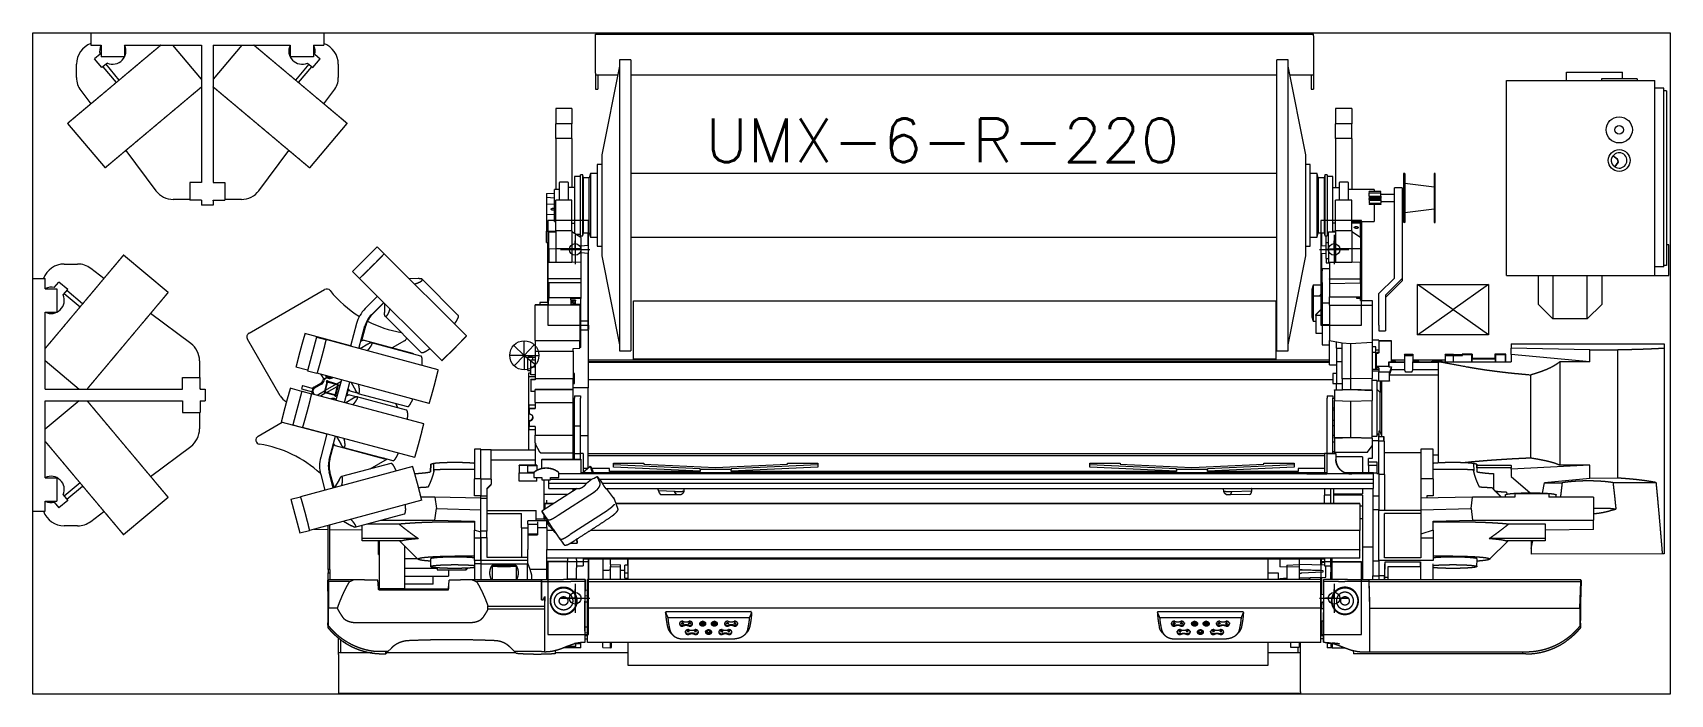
# Model space of a CAD drawing. Header units: millimetres. Extents: x 1659 to 7286, y 5003 to 7277.
import ezdxf

# ---------------------------------------------------------------- set-up
doc = ezdxf.new("R2010")
doc.units = ezdxf.units.MM
doc.layers.add('1', color=7, linetype='Continuous', true_color=0xffffff)
doc.styles.add('blockfont', font='simplex.shx')

msp = doc.modelspace()

# ---------------------------------------------------------------- texts
at = {"layer": '1', "color": 80, "linetype": 'Continuous', "lineweight": 13, "insert": (3970.2, 6605.5), "char_height": 150, "attachment_point": 7, "line_spacing_factor": 0.903614, "style": 'blockfont'}
msp.add_mtext('\\W1.0342;UMX-6-R-220\\P ', dxfattribs=at)

# ---------------------------------------------------------------- linework, layer by layer
at = {"layer": '1', "color": 80, "linetype": 'Continuous', "lineweight": 13}
for p, q in [((1659.1, 7276.8), (7286.1, 7276.8)), ((1659.1, 5002.8), (1659.1, 7276.8)), ((1659.1, 7276.8, -300), (1659.1, 7276.8)), ((1659.1, 7276.8, -300), (7286.1, 7276.8, -300)), ((1659.1, 5002.8), (1659.1, 7276.8)), ((1659.1, 7276.8), (7286.1, 7276.8)), ((1659.1, 5002.8, -300), (1659.1, 7276.8, -300)), ((1859.1, 7276.8), (1859.1, 7233.8)), ((2659.1, 7276.8), (2659.1, 7233.8)), ((3592.6, 7272.3), (6060.6, 7272.3)), ((3592.6, 7138.3), (3592.6, 7266.3)), ((6060.6, 7266.3), (6060.6, 7138.3)), ((7286.1, 7276.8), (7286.1, 5002.8)), ((7286.1, 7276.8, -300), (7286.1, 5002.8, -300)), ((7286.1, 7276.8), (7286.1, 5002.8)), ((7286.1, 7276.8, -300), (7286.1, 7276.8)), ((1859.1, 7233.8), (1894.1, 7233.8)), ((1890.2, 7202.6), (1871.5, 7186.9)), ((1894.1, 7233.8), (1894.1, 7193.8)), ((1974.1, 7233.8), (1974.1, 7193.8)), ((1974.1, 7233.8), (2239.1, 7233.8)), ((2239.1, 7116.7), (2140.8, 7233.8)), ((2239.1, 7233.8), (2239.1, 6761.8)), ((2377.3, 7233.8), (2279.1, 7116.7)), ((2279.1, 7233.8), (2279.1, 6761.8)), ((2279.1, 7233.8), (2544.1, 7233.8)), ((2544.1, 7233.8), (2544.1, 7193.8)), ((2624.1, 7233.8), (2624.1, 7193.8)), ((2624.1, 7233.8), (2659.1, 7233.8)), ((2627.9, 7202.6), (2646.7, 7186.9)), ((1809.1, 7122.8), (1809.1, 7168.8)), ((1896.7, 7156.8), (1871.5, 7186.9)), ((1974.1, 7193.8), (1894.1, 7193.8)), ((1915.5, 7172.5), (1896.7, 7156.8)), ((1900.2, 7159.7), (1945.8, 7105.3)), ((1956.5, 7114.3), (1910.9, 7168.7)), ((2624.1, 7193.8), (2544.1, 7193.8)), ((2607.3, 7168.7), (2561.6, 7114.3)), ((2572.3, 7105.3), (2618, 7159.7)), ((2602.7, 7172.5), (2621.4, 7156.8)), ((2621.4, 7156.8), (2646.7, 7186.9)), ((2709.1, 7168.8), (2709.1, 7122.8)), ((3675.1, 7162.4), (3614.1, 6856.9)), ((3714.1, 7183.4), (3675.1, 7183.4)), ((5973.1, 7183.4), (5934.1, 7183.4)), ((6034.1, 6856.9), (5973.1, 7162.4)), ((3592.6, 7132.3), (3669.1, 7132.3)), ((3592.6, 7122.4), (3592.6, 7092.1)), ((3600.6, 7122.4), (3600.6, 7092.1)), ((3714.1, 7132.3), (5934.1, 7132.3)), ((5979.1, 7132.3), (6060.6, 7132.3)), ((6052.6, 7122.4), (6052.6, 7092.1)), ((6060.6, 7122.4), (6060.6, 7092.1)), ((6723.1, 6442.8), (6723.1, 7112.8)), ((6723.1, 7112.8), (7233.6, 7112.8)), ((6929, 7141.8), (7122, 7141.8)), ((6929, 7112.8), (6929, 7141.8)), ((7049.3, 7117.8), (7049.3, 7112.8)), ((7122, 7117.8), (7122, 7141.8)), ((7172.3, 7117.8), (7172.3, 7112.8)), ((7233.6, 6442.8), (7233.6, 7112.8)), ((1824.1, 7077.8), (1858.4, 7032)), ((2659.7, 7032), (2694.1, 7077.8)), ((3592.6, 7082.3), (3600.6, 7082.3)), ((6052.6, 7082.3), (6060.6, 7082.3)), ((7263.6, 7086.8), (7233.6, 7086.8)), ((7263.6, 6471.8), (7263.6, 7086.8)), ((7273.6, 7076.8), (7263.6, 7076.8)), ((7273.6, 7076.8), (7273.6, 6476.8)), ((3456.1, 7015.8), (3456.1, 6963.8)), ((3512.1, 7015.8), (3456.1, 7015.8)), ((3512.1, 7015.8), (3512.1, 6963.8)), ((6136.1, 7015.8), (6136.1, 6963.8)), ((6192.1, 7015.8), (6136.1, 7015.8)), ((6192.1, 7015.8), (6192.1, 6963.8)), ((1778.8, 6965.2), (1907.4, 6812)), ((2610.8, 6812), (2739.3, 6965.2)), ((3512.1, 6963.8), (3456.1, 6963.8)), ((6192.1, 6963.8), (6136.1, 6963.8)), ((1978.6, 6871.7), (2082.1, 6733.8)), ((2436.1, 6733.8), (2539.5, 6871.7)), ((3456.1, 6913.6), (3456.1, 6738.4)), ((3512.1, 6913.6), (3456.1, 6913.6)), ((3512.1, 6913.6), (3512.1, 6744.9)), ((6136.1, 6913.6), (6136.1, 6743.4)), ((6192.1, 6913.6), (6136.1, 6913.6)), ((6192.1, 6913.6), (6192.1, 6738.4)), ((3614.1, 6823.4), (3599.1, 6823.4)), ((6049.1, 6823.4), (6034.1, 6823.4)), ((7089.2, 6853.2), (7089.4, 6853.4)), ((7105.2, 6841.9), (7089.2, 6853.2)), ((7089.4, 6853.4), (7105.3, 6842)), ((7106.8, 6832), (7095.4, 6816.2)), ((7095.4, 6816.2), (7095.6, 6816)), ((7095.6, 6816), (7107, 6832)), ((7105.3, 6842), (7105.2, 6841.9)), ((7106.8, 6832), (7105.2, 6841.9)), ((7105.3, 6842), (7107, 6832)), ((7107, 6832), (7106.8, 6832)), ((2239.1, 6761.8), (2199.1, 6761.8)), ((2199.1, 6761.8), (2199.1, 6701.8)), ((2279.1, 6761.8), (2319.1, 6761.8)), ((2319.1, 6761.8), (2319.1, 6701.8)), ((3498, 6763.4), (3470.2, 6763.4)), ((3541.1, 6782.3), (3521.1, 6782.3)), ((3549.1, 6788.4), (3541.1, 6788.4)), ((3551.8, 6778.4), (3549.1, 6788.4)), ((3571.5, 6778.4), (3551.8, 6778.4)), ((3575.4, 6793), (3571.5, 6778.4)), ((3599.1, 6793), (3575.4, 6793)), ((5934.1, 6793), (3714.1, 6793)), ((6072.8, 6793), (6049.1, 6793)), ((6076.7, 6778.4), (6072.8, 6793)), ((6096.4, 6778.4), (6076.7, 6778.4)), ((6099.1, 6788.4), (6096.4, 6778.4)), ((6107.1, 6788.4), (6099.1, 6788.4)), ((6127.1, 6782.3), (6107.1, 6782.3)), ((6178, 6763.4), (6150.2, 6763.4)), ((6374.3, 6792.8), (6369.3, 6792.6)), ((6474.3, 6745.7), (6374.3, 6758.8)), ((6478.3, 6792.8), (6474.3, 6792.8)), ((2199.1, 6703.8), (2142.1, 6703.8)), ((2239.1, 6701.8), (2199.1, 6701.8)), ((2239.1, 6701.8), (2239.1, 6683.8)), ((2279.1, 6701.8), (2279.1, 6683.8)), ((2279.1, 6701.8), (2319.1, 6701.8)), ((2279.3, 6699.1), (2279.1, 6699.1)), ((2279.3, 6699.1), (2279.3, 6701.8)), ((2376.1, 6703.8), (2319.1, 6703.8)), ((3424.1, 6724.6), (3452.1, 6725.5)), ((3424.1, 6724.6), (3424.1, 6711.2)), ((3424.1, 6711.2), (3424.1, 6688.1)), ((3424.1, 6711.2), (3452.1, 6709.8)), ((3469.1, 6738.4), (3452.1, 6738.4)), ((3512.1, 6701.4), (3456.1, 6701.4)), ((3521.1, 6744.9), (3499.1, 6744.9)), ((6148.6, 6743.4), (6127.1, 6743.4)), ((6192.1, 6701.4), (6136.1, 6701.4)), ((6149.1, 6738.4), (6148.6, 6738.4)), ((6269.1, 6738.4), (6179.1, 6738.4)), ((6291.3, 6731.3), (6251.3, 6731.3)), ((6291.3, 6725.8), (6251.3, 6725.8)), ((6291.3, 6725.6), (6251.3, 6725.6)), ((6251.3, 6715.5), (6291.3, 6715.5)), ((6291.3, 6712.6), (6251.3, 6712.6)), ((6291.3, 6707.6), (6251.3, 6707.6)), ((6291.3, 6707.3), (6251.3, 6707.3)), ((6251.3, 6703.3), (6291.3, 6703.3)), ((6251.3, 6700.8), (6291.3, 6700.8)), ((6338.1, 6720.8), (6291.3, 6720.8)), ((6291.3, 6696.8), (6338.1, 6696.8)), ((6365.1, 6743.6), (6338.1, 6743.6)), ((6338.1, 6433.6), (6338.1, 6721.6)), ((6365.1, 6721.6), (6365.1, 6432.3)), ((6369.3, 6720.8), (6365.1, 6720.8)), ((6365.1, 6696.8), (6369.3, 6696.8)), ((2279.1, 6683.8), (2239.1, 6683.8)), ((3424.1, 6688.1), (3424.1, 6652.8)), ((3424.1, 6688.1), (3452.1, 6687.9)), ((3424.1, 6652.8), (3424.1, 6594.5)), ((3424.1, 6652.8), (3452.1, 6652.4)), ((6291.3, 6690.3), (6251.3, 6690.3)), ((6291.3, 6690.1), (6251.3, 6690.1)), ((6291.3, 6686.9), (6251.3, 6686.9)), ((6374.3, 6658.8), (6474.3, 6672)), ((3424.1, 6594.5), (3456.1, 6595)), ((3424.1, 6556), (3424.1, 6594.5)), ((3428.6, 6631.8), (3428.6, 6271.8)), ((3568.6, 6631.8), (3428.6, 6631.8)), ((3432.1, 6591.9), (3456.1, 6592.8)), ((3432.1, 6534.7), (3432.1, 6591.9)), ((3452.1, 6628.4), (3456.1, 6628.4)), ((3456.1, 6595.4), (3456.1, 6533.4)), ((3512.1, 6595.4), (3456.1, 6595.4)), ((3512.1, 6621.9), (3521.1, 6621.9)), ((3512.1, 6595.4), (3512.1, 6592.8)), ((3512.1, 6592.8), (3512.1, 6533.4)), ((3542.1, 6573), (3512.1, 6592.8)), ((3524.5, 6584.6), (3541.1, 6584.6)), ((3549.1, 6578.4), (3551.8, 6588.4)), ((3551.8, 6588.4), (3571.5, 6588.4)), ((3567.1, 6545.7), (3567.1, 6588.4)), ((3568.6, 6271.8), (3568.6, 6631.8)), ((3568.6, 6271.8), (3568.6, 6588.4)), ((3571.5, 6588.4), (3575.4, 6573.9)), ((6072.8, 6573.9), (6076.7, 6588.4)), ((6076.7, 6588.4), (6096.4, 6588.4)), ((6225.6, 6631.8), (6085.6, 6631.8)), ((6085.6, 6631.8), (6085.6, 6271.8)), ((6085.6, 6588.4), (6085.6, 6409.4)), ((6087.1, 6588.4), (6087.1, 6545.7)), ((6096.4, 6588.4), (6099.1, 6578.4)), ((6107.1, 6584.6), (6112.1, 6584.6)), ((6112.1, 6591.9), (6136.1, 6592.8)), ((6112.1, 6534.7), (6112.1, 6591.9)), ((6127.1, 6623.4), (6136.1, 6623.4)), ((6127.1, 6594.8), (6136.1, 6595)), ((6136.1, 6595.4), (6136.1, 6533.4)), ((6192.1, 6595.4), (6136.1, 6595.4)), ((6192.1, 6628.4), (6269.1, 6628.4)), ((6222.1, 6621.7), (6192.1, 6622.6)), ((6192.1, 6595.4), (6192.1, 6592.8)), ((6192.1, 6592.8), (6192.1, 6533.4)), ((6222.1, 6573), (6192.1, 6592.8)), ((6222.1, 6621.7), (6222.1, 6628.4)), ((6222.1, 6573), (6222.1, 6621.7)), ((6225.6, 6271.8), (6225.6, 6631.8)), ((6225.6, 6628.4), (6225.6, 6356)), ((6369.3, 6625.1), (6374.3, 6624.8)), ((6474.3, 6624.8), (6478.3, 6624.8)), ((2843.1, 6541.2), (2758.2, 6456.3)), ((2843.1, 6541.2), (2867, 6517.3)), ((3424.1, 6556), (3432.1, 6555.9)), ((3428.6, 6350), (3428.6, 6556)), ((3429.1, 6556), (3429.1, 6430.5)), ((3432.1, 6534.7), (3432.1, 6488.2)), ((3432.1, 6534.7), (3456.1, 6534.1)), ((3456.1, 6533.4), (3456.1, 6486.9)), ((3512.1, 6533.4), (3456.1, 6533.4)), ((3473.1, 6531.8), (3573.1, 6531.8)), ((3523.1, 6531.8), (3493.1, 6531.8)), ((3542.1, 6534.2), (3512.1, 6533.4)), ((3512.1, 6533.4), (3512.1, 6486.9)), ((3523.1, 6581.8), (3523.1, 6481.8)), ((3523.1, 6531.8), (3523.1, 6561.8)), ((3523.1, 6531.8), (3523.1, 6501.8)), ((3523.1, 6531.8), (3553.1, 6531.8)), ((3541.1, 6578.4), (3549.1, 6578.4)), ((3542.1, 6573), (3542.1, 6578.4)), ((3542.1, 6573), (3542.1, 6534.2)), ((3567.1, 6545.7), (3542.1, 6543.5)), ((3542.1, 6534.2), (3542.1, 6487.7)), ((3575.4, 6573.9), (3599.1, 6573.9)), ((3599.1, 6543.4), (3614.1, 6543.4)), ((3714.1, 6573.9), (5934.1, 6573.9)), ((6034.1, 6543.4), (6049.1, 6543.4)), ((6049.1, 6573.9), (6072.8, 6573.9)), ((6081.1, 6531.8), (6181.1, 6531.8)), ((6087.1, 6545.7), (6104.1, 6544.2)), ((6099.1, 6578.4), (6107.1, 6578.4)), ((6131.1, 6531.8), (6101.1, 6531.8)), ((6104.1, 6556), (6104.1, 6578.4)), ((6104.1, 6556), (6112.1, 6555.9)), ((6104.1, 6500.8), (6104.1, 6556)), ((6112.1, 6534.7), (6112.1, 6488.2)), ((6112.1, 6534.7), (6136.1, 6534.1)), ((6131.1, 6581.8), (6131.1, 6481.8)), ((6131.1, 6531.8), (6131.1, 6561.8)), ((6131.1, 6531.8), (6161.1, 6531.8)), ((6131.1, 6531.8), (6131.1, 6501.8)), ((6136.1, 6533.4), (6136.1, 6486.9)), ((6192.1, 6533.4), (6136.1, 6533.4)), ((6222.1, 6534.2), (6192.1, 6533.4)), ((6192.1, 6533.4), (6192.1, 6486.9)), ((6222.1, 6573), (6222.1, 6534.2)), ((6222.1, 6534.2), (6222.1, 6487.7)), ((7280.8, 6548), (7273.6, 6548)), ((7280.8, 6442.8), (7280.8, 6548)), ((1767.1, 6481.8), (1813.1, 6481.8)), ((2123.9, 6383.5), (1970.7, 6512)), ((3149.6, 6234.7), (2867, 6517.3)), ((3432.1, 6488.2), (3456.1, 6487.6)), ((3512.1, 6486.9), (3456.1, 6486.9)), ((3542.1, 6487.7), (3512.1, 6486.9)), ((3567.1, 6517.9), (3542.1, 6520.1)), ((3542.1, 6487.7), (3542.1, 6430.5)), ((3567.1, 6285.4), (3567.1, 6517.9)), ((3614.1, 6509.9), (3675.1, 6204.4)), ((5973.1, 6204.4), (6034.1, 6509.9)), ((6087.1, 6517.9), (6104.1, 6519.4)), ((6087.1, 6517.9), (6087.1, 6409.4)), ((6104.1, 6500.8), (6112.1, 6500.7)), ((6104.1, 6500.8), (6104.1, 6485.5)), ((6104.1, 6485.5), (6115.1, 6485.3)), ((6112.1, 6488.2), (6136.1, 6487.6)), ((6115.1, 6488.1), (6115.1, 6431)), ((6192.1, 6486.9), (6136.1, 6486.9)), ((6222.1, 6487.7), (6192.1, 6486.9)), ((6222.1, 6431), (6222.1, 6487.7)), ((7263.6, 6471.8), (7233.6, 6471.8)), ((7273.6, 6476.8), (7263.6, 6476.8)), ((1659.1, 6431.8), (1702.1, 6431.8)), ((1702.1, 6396.8), (1702.1, 6431.8)), ((1733.2, 6400.6), (1749, 6419.4)), ((1779.1, 6394.1), (1749, 6419.4)), ((1903.9, 6432.4), (1858.1, 6466.8)), ((2758.2, 6456.3), (2782.1, 6432.4)), ((3064.7, 6149.8), (2782.1, 6432.4)), ((2983.8, 6431.5), (2953.1, 6431.2)), ((3121.4, 6305.3), (2997, 6429.7)), ((3429.1, 6417.5), (3429.1, 6430.5)), ((3542.1, 6430.5), (3429.1, 6430.5)), ((3429.1, 6417.5), (3432.1, 6417.5)), ((3432.1, 6416.6), (3432.1, 6417.5)), ((3432.1, 6416.6), (3432.1, 6365.5)), ((3542.1, 6416.6), (3432.1, 6416.6)), ((3542.1, 6430.5), (3542.1, 6416.6)), ((3542.1, 6416.6), (3542.1, 6365.5)), ((6115.1, 6464.9), (6090.1, 6464.9)), ((6090.1, 6417.9), (6090.1, 6458.3)), ((6115.1, 6429.8), (6115.1, 6431)), ((6115.1, 6431), (6222.1, 6431)), ((6115.1, 6429.8), (6115.1, 6414.7)), ((6222.1, 6429.8), (6115.1, 6429.8)), ((6115.1, 6414.7), (6222.1, 6417.3)), ((6222.1, 6431), (6222.1, 6429.8)), ((6222.1, 6417.3), (6222.1, 6429.8)), ((6222.1, 6417.3), (6222.1, 6369.1)), ((6284.1, 6380), (6338.1, 6433.6)), ((6365.1, 6432.3), (6307.1, 6374.8)), ((6307.1, 6366.4), (6365.1, 6424)), ((6365.1, 6432.3), (6365.1, 6424)), ((6723.1, 6442.8), (7233.6, 6442.8)), ((6833.1, 6370.8), (6833.1, 6442.8)), ((6883.1, 6442.8), (6883.1, 6362.1)), ((7001.1, 6362.1), (7001.1, 6442.8)), ((7051.1, 6442.8), (7051.1, 6370.8)), ((7233.6, 6442.8), (7280.8, 6442.8)), ((1702.1, 6396.8), (1742.1, 6396.8)), ((1742.1, 6396.8), (1742.1, 6316.8)), ((1763.3, 6375.4), (1779.1, 6394.1)), ((1767.2, 6380), (1821.6, 6334.3)), ((1830.6, 6345), (1776.2, 6390.7)), ((2402.2, 6243.9), (2662, 6393.9)), ((2843.8, 6370.8), (2801.5, 6328.5)), ((3542.1, 6365.5), (3432.1, 6365.5)), ((3432.1, 6356), (3432.1, 6365.5)), ((3542.1, 6363.3), (3508.1, 6363.3)), ((3508.1, 6357), (3508.1, 6363.3)), ((3542.1, 6365.5), (3542.1, 6363.3)), ((3542.1, 6344.3), (3542.1, 6363.3)), ((6059.1, 6409.4), (6054.1, 6394.1)), ((6059.1, 6371.3), (6054.1, 6355.9)), ((6090.1, 6409.4), (6059.1, 6409.4)), ((6090.1, 6371.3), (6059.1, 6371.3)), ((6115.1, 6414.7), (6115.1, 6369.4)), ((6115.1, 6369.4), (6222.1, 6369.1)), ((6115.1, 6340.3), (6115.1, 6369.4)), ((6208.6, 6363.5), (6208.6, 6365.7)), ((6210.5, 6363.4), (6209.7, 6363.4)), ((6210.6, 6363.4), (6210.5, 6363.4)), ((6218.3, 6365.8), (6210.6, 6365.8)), ((6218.3, 6363.4), (6210.6, 6363.4)), ((6218.4, 6363.4), (6218.3, 6363.4)), ((6219.2, 6363.4), (6218.4, 6363.4)), ((6220.3, 6365.7), (6220.3, 6363.5)), ((6222.1, 6356), (6222.1, 6369.1)), ((6284.1, 6271.3), (6284.1, 6380)), ((6307.1, 6374.8), (6307.1, 6271.3)), ((6417.1, 6411.8), (6661.1, 6411.8)), ((6417.1, 6237.8), (6417.1, 6411.8)), ((6661.1, 6237.8), (6417.1, 6411.8)), ((6661.1, 6411.8), (6539.1, 6324.8)), ((6661.1, 6411.8), (6661.1, 6237.8)), ((1702.1, 6316.8), (1742.1, 6316.8)), ((1702.1, 6051.8), (1702.1, 6316.8)), ((2202.1, 6208.8), (2064.1, 6312.2)), ((2822.7, 6307.3), (2865, 6349.6)), ((2825.2, 6307.9), (2865.9, 6348.7)), ((2868.2, 6346.4), (2868, 6315.6)), ((2869.8, 6302.4), (2994.1, 6178)), ((3386.1, 6340.3), (3386.1, 6341.3)), ((3430.1, 6341.3), (3386.1, 6341.3)), ((3539.1, 6340.3), (3386.1, 6340.3)), ((3386.1, 6218.4), (3386.1, 6340.3)), ((3430.1, 6350), (3401.1, 6350)), ((3401.1, 6350), (3401.1, 6341.3)), ((3430.1, 6356), (3432.1, 6356)), ((3430.1, 6356), (3430.1, 6341.3)), ((3524.1, 6357.8), (3508.1, 6357.8)), ((3508.1, 6357), (3524.1, 6357)), ((3508.1, 6355.2), (3508.1, 6342.6)), ((3508.1, 6355.2), (3524.1, 6355.2)), ((3517.3, 6349.9), (3508.1, 6349.9)), ((3508.1, 6345), (3517.3, 6345)), ((3539.1, 6342.6), (3508.1, 6342.6)), ((3517.3, 6349.9), (3521.5, 6342.6)), ((3517.3, 6345), (3517.3, 6349.9)), ((3518.6, 6342.6), (3517.3, 6345)), ((3524.1, 6357), (3524.1, 6357.8)), ((3524.1, 6357), (3524.1, 6355.2)), ((3524.1, 6342.6), (3524.1, 6355.2)), ((3524.1, 6344.3), (3542.1, 6344.3)), ((3539.1, 6342.6), (3539.1, 6340.3)), ((3539.1, 6340.3), (3539.1, 6218.4)), ((3542.1, 6330.7), (3539.1, 6330.7)), ((3542.1, 6330.7), (3542.1, 6344.3)), ((3542.1, 6194.6), (3542.1, 6330.7)), ((3723.1, 6154.8), (3723.1, 6354.8)), ((3723.1, 6354.8), (5931.1, 6354.8)), ((5931.1, 6354.8), (5931.1, 6154.8)), ((6068.1, 6304.5), (6068.1, 6307.8)), ((6087.9, 6304.5), (6068.1, 6304.5)), ((6090.1, 6347.9), (6115.1, 6347.9)), ((6115.1, 6340.3), (6115.1, 6218.8)), ((6115.1, 6340.3), (6262.1, 6340.3)), ((6222.1, 6356), (6262.1, 6356)), ((6262.1, 6356), (6262.1, 6340.3)), ((6262.1, 6340.3), (6262.1, 6212)), ((6417.1, 6237.8), (6539.1, 6324.8)), ((6833.1, 6342.8), (6833.1, 6354.3)), ((6883.1, 6292.8), (6833.1, 6342.8)), ((6883.1, 6304.3), (6883.1, 6292.8)), ((7051.1, 6342.8), (7001.1, 6292.8)), ((7001.1, 6292.8), (7001.1, 6304.3)), ((7051.1, 6354.3), (7051.1, 6342.8)), ((2771.7, 6276.9), (2750.9, 6199.3)), ((2779.9, 6191.5), (2800.7, 6269.2)), ((2789.4, 6218.4), (2803.2, 6269.8)), ((3428.6, 6271.8), (3568.6, 6271.8)), ((3567.1, 6285.4), (3542.1, 6285.4)), ((3567.1, 6253.8), (3542.1, 6253.8)), ((3568.6, 6271.8), (3567.1, 6271.8)), ((3568.6, 6256.8), (3567.1, 6256.8)), ((3567.1, 6253.8), (3567.1, 6056.2)), ((3568.6, 6271.8), (3568.6, 6262.6)), ((6054.1, 6300.6), (6059.1, 6285.3)), ((6059.1, 6285.3), (6068.1, 6285.3)), ((6085.6, 6271.8), (6225.6, 6271.8)), ((6090.1, 6273.7), (6115.1, 6273.7)), ((6090.1, 6273.7), (6090.1, 6203.6)), ((6284.1, 6251.8), (6307.1, 6251.8)), ((7001.1, 6292.8), (6883.1, 6292.8)), ((2509.1, 6028.7), (2396.7, 6223.4)), ((2751.3, 6200.9), (2594.6, 6242.9)), ((2634.1, 6230.6), (2603, 6114.7)), ((2634.1, 6230.6), (2666.7, 6221.9)), ((3052.7, 6118.4), (2666.7, 6221.9)), ((2786.2, 6191.5), (2780.3, 6193.1)), ((2810.8, 6205.9), (2784.3, 6190.4)), ((2964.9, 6174.7), (2795, 6220.2)), ((2993, 6165.5), (2823.1, 6211)), ((2936.8, 6217.9), (2894.6, 6193.5)), ((3348.1, 6167.8), (3311.7, 6202.1)), ((3348.1, 6167.8), (3348.1, 6217.8)), ((3348.1, 6167.8), (3382.4, 6204.1)), ((3386.1, 6218.4), (3539.1, 6218.4)), ((3386.1, 6218.4), (3386.1, 6182.7)), ((3516.1, 6191), (3539.1, 6193)), ((3516.1, 6182.7), (3516.1, 6191)), ((3539.1, 6193), (3539.1, 6218.4)), ((3542.1, 6194.6), (3539.1, 6194.6)), ((6068.1, 6243.9), (6090.1, 6243.9)), ((6090.1, 6203.6), (6115.1, 6203.6)), ((6115.1, 6135.4), (6115.1, 6218.8)), ((6115.1, 6218.8), (6158.1, 6211.2)), ((6139.1, 6192.5), (6158.1, 6192.5)), ((6139.1, 6192.5), (6139.1, 6146.8)), ((6158.1, 6209.2), (6158.1, 6211.2)), ((6158.1, 6087.6), (6158.1, 6209.2)), ((6187.1, 6207.5), (6158.1, 6209.2)), ((6262.1, 6212), (6187.1, 6207.5)), ((6187.1, 6207.5), (6187.1, 6087.3)), ((6284.1, 6220), (6262.1, 6220)), ((6262.1, 6212), (6262.1, 6088.2)), ((6274.1, 6197.2), (6262.1, 6197.2)), ((6274.1, 6177.7), (6274.1, 6197.2)), ((6284.1, 6218.9), (6326.1, 6218.9)), ((6284.1, 6218.5), (6284.1, 6217.9)), ((6284.1, 6217.9), (6328.1, 6217.9)), ((6284.1, 6217.9), (6284.1, 6176.1)), ((6326.1, 6218.9), (6328.1, 6217.9)), ((6328.1, 6145.5), (6328.1, 6217.9)), ((6661.1, 6237.8), (6417.1, 6237.8)), ((6739.1, 6207.5), (7264.6, 6207.5)), ((6739.1, 6207.5), (6739.1, 6192)), ((7009.6, 6186.3), (6739.1, 6192)), ((6739.1, 6170.2), (6739.1, 6192)), ((7264.6, 6207.5), (7264.6, 6191.9)), ((7264.6, 6191.9), (7264.6, 5485.9)), ((1702.1, 6150), (1819.1, 6051.8)), ((2232.1, 6148.8), (2232.1, 6091.8)), ((3348.1, 6167.8), (3298.1, 6167.8)), ((3348.1, 6167.8), (3313.7, 6131.4)), ((3348.1, 6167.8), (3398.1, 6167.8)), ((3348.1, 6167.8), (3348.1, 6117.8)), ((3348.1, 6167.8), (3386.9, 6136.3)), ((3360.1, 6162), (3386.1, 6162)), ((3360.1, 6161.4), (3360.1, 6162)), ((3375.9, 6161.4), (3360.1, 6161.4)), ((3360.1, 6115.5), (3360.1, 6161.4)), ((3386.1, 6151.2), (3371.1, 6151.2)), ((3375.9, 6161.4), (3375.9, 6161.2)), ((3375.9, 6161.2), (3375.9, 6151.2)), ((3375.9, 6161.2), (3386.1, 6161.2)), ((3386.1, 6182.7), (3516.1, 6182.7)), ((3386.1, 6182.7), (3386.1, 6087.2)), ((3516.1, 6182.7), (3516.1, 6087.2)), ((3567.1, 6152.2), (6115, 6152.2)), ((6115, 6145), (3567.1, 6145)), ((3567.1, 6144.9), (6115, 6144.9)), ((3675.1, 6183.4), (3714.1, 6183.4)), ((5931.1, 6154.8), (3723.1, 6154.8)), ((5934.1, 6183.4), (5973.1, 6183.4)), ((6115.1, 6135.4), (6139.1, 6135.4)), ((6139.1, 6146.8), (6158.1, 6146.8)), ((6139.1, 6146.8), (6139.1, 6069.8)), ((6274.1, 6177.7), (6262.1, 6177.7)), ((6274.1, 6187), (6284.1, 6187)), ((6274.1, 6119.7), (6274.1, 6177.7)), ((6274.1, 6152.2), (6277.1, 6152.2)), ((6277.1, 6145), (6274.1, 6145)), ((6274.1, 6144.9), (6277.1, 6144.9)), ((6279, 6177.9), (6277.1, 6174.9)), ((6277.1, 6174.9), (6282.9, 6174.9)), ((6277.1, 6129.6), (6277.1, 6174.9)), ((6282.9, 6177.9), (6279, 6177.9)), ((6319.1, 6129.6), (6319.1, 6145.5)), ((6319.1, 6145.5), (6328.1, 6145.5)), ((6319.4, 6144.6), (6319.1, 6145.5)), ((6319.4, 6144.6), (6372.9, 6144.6)), ((6319.4, 6144.6), (6319.4, 6128.8)), ((6328.1, 6152.2), (6372.5, 6152.2)), ((6342.2, 6146.6), (6328.1, 6146.6)), ((6328.1, 6145.5), (6345.6, 6145.5)), ((6342.2, 6146.6), (6345.6, 6145.5)), ((6345.6, 6145.5), (6372.6, 6145.5)), ((6376.1, 6166.2), (6372.6, 6171.5)), ((6372.6, 6171.5), (6372.6, 6145.5)), ((6372.6, 6171.5), (6401.6, 6171.5)), ((6372.6, 6145.5), (6372.9, 6144.6)), ((6372.9, 6144.6), (6372.9, 6118.7)), ((6401.6, 6171.5), (6398.1, 6166.2)), ((6401.2, 6144.6), (6401.6, 6145.5)), ((6401.2, 6118.7), (6401.2, 6144.6)), ((6401.2, 6144.6), (6488.9, 6144.6)), ((6401.6, 6171.5), (6401.6, 6145.5)), ((6401.6, 6152.2), (6512.5, 6152.2)), ((6422.2, 6146.6), (6401.6, 6146.6)), ((6401.6, 6145.5), (6425.6, 6145.5)), ((6422.2, 6146.6), (6425.6, 6145.5)), ((6425.6, 6145.5), (6464.6, 6145.5)), ((6468, 6146.6), (6464.6, 6145.5)), ((6464.6, 6145.5), (6505.6, 6145.5)), ((6502.2, 6146.6), (6468, 6146.6)), ((6488.9, 6145.5), (6739.1, 6145.5)), ((6488.9, 6145.5), (6488.9, 5797.9)), ((6502.2, 6146.6), (6505.6, 6145.5)), ((6505.6, 6145.5), (6512.6, 6145.5)), ((6512.6, 6171.5), (6541.6, 6171.5)), ((6516.1, 6166.2), (6512.6, 6171.5)), ((6512.6, 6171.5), (6512.6, 6145.5)), ((6512.6, 6145.5), (6512.6, 6145.5)), ((6541.6, 6171.5), (6538.1, 6166.2)), ((6540.4, 6167.5), (6541.6, 6170.5)), ((6540.4, 6167.5), (6572.3, 6167.5)), ((6540.4, 6167.5), (6540.4, 6145.5)), ((6541.6, 6171.5), (6541.6, 6170.5)), ((6541.6, 6170.5), (6571.1, 6170.5)), ((6571.4, 6171.9), (6571.1, 6171.5)), ((6571.1, 6170.5), (6571.1, 6171.5)), ((6572.3, 6169.7), (6571.1, 6171.5)), ((6572.3, 6167.5), (6571.1, 6170.5)), ((6605.4, 6171.9), (6571.4, 6171.9)), ((6603.9, 6169.7), (6572.3, 6169.7)), ((6572.3, 6167.5), (6572.3, 6169.7)), ((6603.9, 6169.7), (6605.4, 6171.9)), ((6603.9, 6145.5), (6603.9, 6169.7)), ((6604.8, 6155.7), (6605.4, 6157.3)), ((6604.8, 6155.7), (6604.8, 6145.5)), ((6604.8, 6155.7), (6684.4, 6155.7)), ((6605.4, 6171.9), (6605.4, 6157.3)), ((6683.8, 6157.3), (6605.4, 6157.3)), ((6683.8, 6171.9), (6683.8, 6157.3)), ((6683.8, 6171.9), (6685.3, 6169.7)), ((6720.8, 6171.9), (6683.8, 6171.9)), ((6684.4, 6155.7), (6683.8, 6157.3)), ((6684.4, 6155.7), (6684.4, 6145.5)), ((6719.9, 6169.7), (6685.3, 6169.7)), ((6685.3, 6169.7), (6685.3, 6145.5)), ((6719.9, 6169.7), (6721.1, 6171.5)), ((6719.9, 6145.5), (6719.9, 6169.7)), ((6720.8, 6171.9), (6721.1, 6171.5)), ((6721.1, 6145.5), (6721.1, 6171.5)), ((6739.1, 6170.2), (6739.1, 6145.5)), ((7009.6, 6145.2), (6739.1, 6170.2)), ((7009.6, 6145.2), (6906.3, 6145.2)), ((6906.3, 6145.2), (6906.3, 5790.1)), ((7009.6, 6145.2), (7009.6, 6186.3)), ((7009.6, 6186.3), (7106.2, 6186.3)), ((7106.2, 5745.7), (7106.2, 6186.3)), ((2174.1, 6091.8), (2234.1, 6091.8)), ((2174.1, 6051.8), (2174.1, 6091.8)), ((2234.1, 6051.8), (2234.1, 6091.8)), ((2603.4, 6116.3), (2563.5, 6127)), ((2603, 6114.7), (2635.6, 6106)), ((3021.7, 6002.5), (2635.6, 6106)), ((2660, 6085.4), (2650.4, 6102)), ((2670.4, 6091.4), (2666.7, 6097.6)), ((2670, 6075), (2668.7, 6077.2)), ((2674.3, 6077.5), (2673.1, 6079.7)), ((2705.7, 6069.1), (2674.8, 6077.4)), ((2689.9, 6091.4), (2688.8, 6090.8)), ((2719.8, 6083.4), (2701.1, 6013.5)), ((2704.1, 6069.6), (2718.3, 6077.8)), ((3360.1, 6115.5), (3371.1, 6115.5)), ((3364.1, 6095.5), (3364.1, 6107.9)), ((3364.1, 6107.9), (3371.1, 6107.9)), ((3364.1, 5842.9), (3364.1, 6095.5)), ((3364.1, 6095.5), (3386.1, 6095.5)), ((3371.1, 6128.3), (3386.1, 6128.3)), ((3371.1, 6128.3), (3371.1, 6127)), ((3386.1, 6127), (3371.1, 6127)), ((3371.1, 6100.5), (3371.1, 6127)), ((3386.1, 6100.5), (3371.1, 6100.5)), ((3371.1, 6083.2), (3371.1, 6084.5)), ((3386.1, 6084.5), (3371.1, 6084.5)), ((3386.1, 6083.2), (3371.1, 6083.2)), ((3371.1, 6083.2), (3371.1, 6043.3)), ((3516.1, 6087.2), (3386.1, 6087.2)), ((3386.1, 6087.2), (3386.1, 6083.2)), ((3521.1, 6105.2), (3516.1, 6105.2)), ((3516.1, 6050.3), (3516.1, 6087.2)), ((3567.1, 6085), (6127, 6085)), ((6139.1, 6105.2), (6127.1, 6105.2)), ((6158.1, 6087.6), (6158.1, 6049.3)), ((6187.1, 6087.3), (6158.1, 6087.6)), ((6262.1, 6088.2), (6187.1, 6087.3)), ((6187.1, 6087.3), (6187.1, 6050.3)), ((6284.1, 6119.7), (6262.1, 6119.7)), ((6284.1, 6113.5), (6262.1, 6113.5)), ((6262.1, 6047.8), (6262.1, 6088.2)), ((6279.1, 6080.8), (6262.1, 6080.8)), ((6274.1, 6130), (6275.7, 6130.8)), ((6277.1, 6129.6), (6274.1, 6129.6)), ((6274.1, 6127.9), (6275.4, 6124.7)), ((6284.1, 6124.7), (6275.4, 6124.7)), ((6275.4, 6124.7), (6275.4, 6119.7)), ((6275.7, 6130.8), (6277.1, 6130.8)), ((6319.1, 6129.6), (6277.1, 6129.6)), ((6279.1, 5890.2), (6279.1, 6080.8)), ((6279.1, 6080.2), (6284.1, 6080.2)), ((6284.1, 6124.7), (6284.1, 6110.4)), ((6321.4, 6110.4), (6284.1, 6110.4)), ((6284.1, 6079.6), (6284.1, 6110.4)), ((6321.4, 6079.6), (6284.1, 6079.6)), ((6289.3, 6079.6), (6289.3, 6040.5)), ((6295.4, 5888.6), (6295.4, 6079.6)), ((6319.1, 6129.6), (6319.4, 6128.8)), ((6319.4, 6128.8), (6328.7, 6128.8)), ((6328.7, 6128.8), (6321.4, 6110.4)), ((6321.4, 6079.6), (6321.4, 6110.4)), ((6321.7, 6079.8), (6321.4, 6079.6)), ((6321.7, 6101.2), (6328.7, 6118.7)), ((6321.7, 6101.2), (6488.9, 6101.2)), ((6321.7, 6079.8), (6321.7, 6101.2)), ((6328.7, 6118.7), (6328.7, 6128.8)), ((6328.7, 6118.7), (6372.9, 6118.7)), ((6376.1, 6110.8), (6372.9, 6118.7)), ((6401.2, 6118.7), (6398.1, 6110.8)), ((6401.2, 6118.7), (6488.9, 6118.7)), ((6801.6, 6100.4), (6805.8, 6100.1)), ((6805.8, 6100.1), (6805.8, 5814.6)), ((1702.1, 6051.8), (2174.1, 6051.8)), ((2236.7, 6052), (2234.1, 6052)), ((2234.1, 6051.8), (2252.1, 6051.8)), ((2236.7, 6052), (2236.7, 6051.8)), ((2252.1, 6051.8), (2252.1, 6011.8)), ((2584, 6043.8), (2544.1, 6054.5)), ((2584.3, 6044.8), (2553.2, 5928.9)), ((2585.5, 6064.2), (2582.4, 6052.6)), ((2582.4, 6052.6), (2619.9, 6042.5)), ((2584.3, 6044.8), (2616.9, 6036)), ((2585.5, 6064.2), (2623, 6054.1)), ((3002.9, 5932.6), (2616.9, 6036)), ((2620.9, 6035), (2619.2, 6037.9)), ((2622.7, 6039.9), (2626.4, 6033.5)), ((2624.7, 6058.4), (2649.2, 6072.6)), ((2651.2, 6069.1), (2626.7, 6054.9)), ((2636.8, 6030.7), (2662, 6045.3)), ((2666, 6038.4), (2647.7, 6027.8)), ((2669.9, 6074.6), (2661.6, 6043.7)), ((2663.5, 6043.2), (2671.8, 6074.1)), ((2701.6, 6068.2), (2664.4, 6046.7)), ((2695.3, 6030.5), (2664.4, 6038.8)), ((2695.8, 6032.4), (2664.9, 6040.7)), ((2668.4, 6039.8), (2705.6, 6061.2)), ((2674.2, 6075.5), (2705.1, 6067.2)), ((2695.8, 6030.4), (2697, 6028.2)), ((2706.6, 6064.8), (2698.3, 6033.8)), ((2700.1, 6032.9), (2701.3, 6030.7)), ((2708.5, 6064.2), (2700.2, 6033.3)), ((2715.4, 6066.9), (2708.1, 6062.6)), ((2730.1, 6005.7), (2748.8, 6075.6)), ((2738.9, 6030), (2744.5, 6050.8)), ((2745.3, 6049.5), (2743.9, 6048.7)), ((2771, 6024.8), (2744.6, 6031.8)), ((2748.4, 6046.3), (2774.2, 6039.5)), ((2753.2, 6074.5), (2768.4, 6047.7)), ((2943.2, 5979.7), (2773.3, 6025.2)), ((2776.6, 6037.1), (2946.4, 5991.6)), ((3386.1, 6043.3), (3371.1, 6043.3)), ((3386.1, 6050.1), (3386.1, 6050.3)), ((3516.1, 6050.3), (3386.1, 6050.3)), ((3386.1, 6050.1), (3516.1, 6050.1)), ((3386.1, 6005.2), (3386.1, 6050.1)), ((3516.1, 6070.5), (3521.1, 6070.5)), ((3567.1, 6056.2), (3516.1, 6056.2)), ((3516.1, 6050.1), (3516.1, 6050.3)), ((3516.1, 6005.2), (3516.1, 6050.1)), ((3521.1, 6029.1), (3541.1, 6029.1)), ((3521.1, 6029.1), (3521.1, 6020.1)), ((3541.1, 6029.1), (3541.1, 6020.1)), ((3567.1, 5891.5), (3567.1, 6056.2)), ((6107.1, 6029.1), (6107.1, 6020.1)), ((6107.1, 6029.1), (6127.1, 6029.1)), ((6127.1, 6070.5), (6139.1, 6070.5)), ((6127.1, 6029.1), (6127.1, 6020.1)), ((6132.1, 6048.2), (6187.1, 6050.1)), ((6132.1, 6048.9), (6158.1, 6049.8)), ((6132.1, 6048.2), (6132.1, 6048.9)), ((6132.1, 6048.2), (6132.1, 6012.1)), ((6158.1, 6069.8), (6139.1, 6069.8)), ((6139.1, 6049.2), (6139.1, 6069.8)), ((6187.1, 6050.3), (6158.1, 6049.3)), ((6262.1, 6047.8), (6187.1, 6050.3)), ((6187.1, 6050.3), (6187.1, 6050.1)), ((6187.1, 6050.1), (6262.1, 6047.5)), ((6262.1, 6047.5), (6262.1, 6047.8)), ((6262.1, 6047.5), (6262.1, 6012.8)), ((6279.1, 6050.7), (6289.3, 6040.5)), ((6288.1, 6041.7), (6288.1, 5906.9)), ((1819.1, 6011.8), (1702.1, 5913.6)), ((1702.1, 5746.8), (1702.1, 6011.8)), ((1702.1, 6011.8), (2174.1, 6011.8)), ((2174.1, 6011.8), (2174.1, 5971.8)), ((2174.1, 5971.8), (2234.1, 5971.8)), ((2232.1, 5971.8), (2232.1, 5914.8)), ((2234.1, 6011.8), (2234.1, 5971.8)), ((2234.1, 6011.8), (2252.1, 6011.8)), ((2699.7, 6016.6), (2701.2, 6013.9)), ((2761, 6020.1), (2734.5, 6004.5)), ((2905.2, 6002.7), (2913.9, 5987.5)), ((3386.1, 5996.3), (3365.1, 5996.3)), ((3365.1, 5985.2), (3365.1, 5985)), ((3386.1, 5985.2), (3365.1, 5985.2)), ((3365.1, 5985), (3386.1, 5985)), ((3365.1, 5985), (3365.1, 5966.7)), ((3386.1, 6005.2), (3516.1, 6005.2)), ((3386.1, 6005.2), (3386.1, 5985)), ((3521.1, 6019.1), (3516.1, 6019.1)), ((3516.1, 5893.5), (3516.1, 6005.2)), ((3516.1, 5987.5), (3521.1, 5987.5)), ((3521.1, 5923.8), (3521.1, 6010.2)), ((3541.1, 5923.8), (3541.1, 6010.2)), ((6107.1, 5926.9), (6107.1, 6010.2)), ((6132.1, 6019.5), (6127.1, 6019.5)), ((6127.1, 5926.9), (6127.1, 6010.2)), ((6127.1, 5987.2), (6132.1, 5987.2)), ((6132.1, 5979.6), (6127.1, 5979.6)), ((6132.1, 6012.1), (6187.1, 6010.2)), ((6132.1, 5883.7), (6132.1, 6012.1)), ((6187.1, 6010.2), (6262.1, 6012.8)), ((6187.1, 6010.2), (6187.1, 5885.5)), ((6262.1, 5883), (6262.1, 6012.8)), ((2433.3, 5890), (2516, 5937.8)), ((2669.8, 5896.6), (2513.1, 5938.6)), ((2553.2, 5928.9), (2585.8, 5920.1)), ((2971.9, 5816.7), (2585.8, 5920.1)), ((3365.1, 5943.1), (3365.1, 5941.2)), ((3365.1, 5941.2), (3365.1, 5923)), ((3386.1, 5923), (3365.1, 5923)), ((3365.1, 5913.4), (3386.1, 5913.4)), ((3386.1, 5923), (3386.1, 5893.5)), ((3521.1, 5925.3), (3516.1, 5925.3)), ((3521.1, 5918.3), (3521.1, 5923.8)), ((3541.1, 5923.8), (3521.1, 5923.8)), ((3541.1, 5918.3), (3541.1, 5923.8)), ((6107.1, 5918.3), (6107.1, 5923.6)), ((6127.1, 5945), (6132.1, 5945)), ((6132.1, 5925.6), (6127.1, 5925.6)), ((6127.1, 5918.3), (6127.1, 5923.6)), ((2064.1, 5751.3), (2202.1, 5854.8)), ((2670, 5897.6), (2648.6, 5817.5)), ((2677.6, 5809.8), (2699, 5889.8)), ((2680.1, 5810.5), (2694, 5862.4)), ((2698, 5858), (2867.9, 5812.5)), ((2704.1, 5887.4), (2698.8, 5888.8)), ((2703.4, 5888.6), (2718.6, 5861.9)), ((3386.1, 5893.5), (3386.1, 5893.3)), ((3386.1, 5893.5), (3516.1, 5893.5)), ((3386.1, 5866.6), (3386.1, 5893.3)), ((3386.1, 5893.3), (3516.1, 5893.3)), ((3386.1, 5866.6), (3386.1, 5789.8)), ((3387.2, 5861.9), (3400.7, 5836.6)), ((3516.1, 5893.6), (3521.1, 5893.6)), ((3516.1, 5893.5), (3516.1, 5893.3)), ((3516.1, 5832.4), (3516.1, 5893.3)), ((3521.1, 5869.5), (3516.1, 5869.5)), ((3521.1, 5830.9), (3521.1, 5886.8)), ((3567.1, 5891.5), (3541.1, 5891.5)), ((3541.1, 5830.9), (3541.1, 5886.8)), ((3567.1, 5780.7), (3567.1, 5891.5)), ((6107.1, 5830.9), (6107.1, 5886.8)), ((6127.1, 5893.3), (6132.1, 5893.3)), ((6127.1, 5830.9), (6127.1, 5886.8)), ((6132.1, 5869.7), (6127.1, 5869.7)), ((6187.1, 5885.5), (6132.1, 5883.7)), ((6132.1, 5883.4), (6187.1, 5885.3)), ((6132.1, 5883.4), (6132.1, 5883.7)), ((6132.1, 5883.4), (6132.1, 5835.4)), ((6262.1, 5883), (6187.1, 5885.5)), ((6187.1, 5885.5), (6187.1, 5885.3)), ((6187.1, 5885.3), (6262.1, 5882.7)), ((6245.4, 5835.4), (6262.1, 5856.8)), ((6262.1, 5890.2), (6279.1, 5890.2)), ((6262.1, 5882.7), (6262.1, 5883)), ((6262.1, 5882.7), (6262.1, 5856.8)), ((6284.1, 5873.5), (6262.1, 5873.5)), ((6262.1, 5856.8), (6262.1, 5812.9)), ((6284.1, 5897), (6279.1, 5897)), ((6284.1, 5894.5), (6279.1, 5894.5)), ((6284.1, 5906.9), (6284.1, 5907.1)), ((6288.1, 5907.1), (6284.1, 5907.1)), ((6288.1, 5906.9), (6284.1, 5906.9)), ((6284.1, 5906.9), (6284.1, 5894.5)), ((6284.1, 5894.3), (6284.1, 5891)), ((6284.1, 5888.8), (6284.1, 5887.8)), ((6301.4, 5887.8), (6284.1, 5887.8)), ((6284.1, 5873.5), (6284.1, 5887.8)), ((6304.1, 5872.3), (6284.1, 5872.3)), ((6288.1, 5906.9), (6295.4, 5888.6)), ((6295.4, 5888.6), (6301.7, 5888.6)), ((6301.7, 5888.6), (6301.4, 5887.8)), ((6301.4, 5872.3), (6301.4, 5887.8)), ((6301.7, 5888.6), (6301.7, 5872.3)), ((2889.5, 5796.3), (2719.6, 5750.8)), ((2726.8, 5851.3), (2896.6, 5805.8)), ((2876.4, 5811.2), (2817, 5776.9)), ((3199.1, 5845.5), (3177.1, 5845.5)), ((3177.1, 5845.5), (3177.1, 5743.6)), ((3199.1, 5743.6), (3199.1, 5845.5)), ((3199.1, 5843.9), (3234.1, 5843.9)), ((3234.1, 5742.7), (3234.1, 5843.9)), ((3234.1, 5842.9), (3386.1, 5842.9)), ((3386.1, 5807), (3234.1, 5807)), ((3407.1, 5832.4), (3516.1, 5832.4)), ((3407.1, 5832.4), (3407.1, 5832.4)), ((3408.6, 5810.7), (3542.1, 5810.7)), ((3408.6, 5810.7), (3408.6, 5810.3)), ((3408.6, 5778.4), (3408.6, 5810.3)), ((3408.6, 5810.3), (3542.1, 5810.3)), ((3516.1, 5837.5), (3521.1, 5837.5)), ((3516.1, 5810.7), (3516.1, 5832.4)), ((3516.1, 5830.9), (3521.1, 5830.9)), ((3516.1, 5828.9), (3521.1, 5828.9)), ((3521.1, 5830.7), (3521.1, 5830.9)), ((3521.1, 5830.9), (3541.1, 5830.9)), ((3521.1, 5810.7), (3521.1, 5830.7)), ((3521.1, 5830.7), (3541.1, 5830.7)), ((3541.1, 5830.7), (3541.1, 5830.9)), ((3541.1, 5810.7), (3541.1, 5830.7)), ((3550.1, 5830.2), (3541.1, 5830.2)), ((3542.1, 5810.7), (3542.1, 5810.3)), ((3542.1, 5810.3), (3542.1, 5760.4)), ((3550.1, 5830.2), (3550.1, 5766.5)), ((3567.1, 5830.1), (6098, 5830.1)), ((3567.1, 5823.8), (6098.1, 5823.8)), ((3654.6, 5796.6), (3758.6, 5796.6)), ((3654.6, 5791.5), (3654.6, 5796.6)), ((3758.6, 5796.6), (3758.6, 5793.4)), ((4252.6, 5796.6), (4356.6, 5796.6)), ((4252.6, 5793.4), (4252.6, 5796.6)), ((4356.6, 5796.6), (4356.6, 5791.5)), ((5291.6, 5796.6), (5395.6, 5796.6)), ((5291.6, 5791.5), (5291.6, 5796.6)), ((5395.6, 5796.6), (5395.6, 5793.4)), ((5889.6, 5796.6), (5993.6, 5796.6)), ((5889.6, 5793.4), (5889.6, 5796.6)), ((5993.6, 5796.6), (5993.6, 5791.5)), ((6098.1, 5830.2), (6098.1, 5764.5)), ((6106.1, 5830.2), (6098.1, 5830.2)), ((6137.1, 5830.7), (6106.1, 5830.7)), ((6106.1, 5830.3), (6106.1, 5830.7)), ((6106.1, 5830.3), (6137.1, 5830.3)), ((6106.1, 5830.3), (6106.1, 5760.4)), ((6107.1, 5830.7), (6107.1, 5830.9)), ((6107.1, 5830.9), (6127.1, 5830.9)), ((6107.1, 5830.7), (6127.1, 5830.7)), ((6127.1, 5837.4), (6132.1, 5837.4)), ((6127.1, 5830.9), (6132.1, 5830.9)), ((6127.1, 5830.7), (6127.1, 5830.9)), ((6132.1, 5835.4), (6132.1, 5830.7)), ((6132.1, 5835.4), (6239.4, 5835.4)), ((6137.1, 5830.3), (6137.1, 5830.7)), ((6137.1, 5830.3), (6137.1, 5810.3)), ((6229.1, 5819.4), (6137.1, 5819.4)), ((6229.1, 5819.4), (6229.1, 5764.5)), ((6239.4, 5835.4), (6245.4, 5835.4)), ((6255.6, 5812.9), (6249.1, 5812.9)), ((6249.1, 5801.9), (6278.1, 5801.9)), ((6249.1, 5788.8), (6249.1, 5801.9)), ((6262.1, 5812.9), (6255.6, 5812.9)), ((6278.1, 5801.9), (6278.1, 5788.8)), ((6429.1, 5833), (6304.1, 5833)), ((6471.1, 5845.5), (6429.1, 5845.5)), ((6429.1, 5845.5), (6429.1, 5743.6)), ((6471.1, 5743.6), (6471.1, 5845.5)), ((6488.9, 5824.3), (6471.1, 5824.3)), ((1702.1, 5746.8), (1742.1, 5746.8)), ((1742.1, 5746.8), (1742.1, 5666.8)), ((2964.7, 5785.4), (2578.7, 5682)), ((2648.6, 5758), (2662.9, 5704.6)), ((2691.9, 5712.3), (2677.6, 5765.8)), ((2694.4, 5713), (2680.1, 5766.5)), ((2711.5, 5740.3), (2696.3, 5713.5)), ((3027, 5792.8), (3026.1, 5766.9)), ((3026.3, 5767.3), (3027.3, 5793.3)), ((3036.6, 5795.8), (3036.5, 5770)), ((3109.1, 5776.8), (3177.1, 5776.8)), ((3199.1, 5743.6), (3177.1, 5743.6)), ((3177.1, 5685.4), (3177.1, 5743.6)), ((3199.1, 5743.6), (3199.1, 5685.4)), ((3234.1, 5742.7), (3199.1, 5742.7)), ((3234.1, 5742.7), (3234.1, 5724.6)), ((3386.1, 5790.2), (3331.1, 5790.2)), ((3331.1, 5788.7), (3331.1, 5790.2)), ((3360.1, 5788.7), (3331.1, 5788.7)), ((3331.1, 5788.7), (3331.1, 5764.2)), ((3331.1, 5764.2), (3360.1, 5764.2)), ((3331.1, 5764.2), (3331.1, 5764)), ((3331.1, 5764), (3380.6, 5764)), ((3331.1, 5735.5), (3331.1, 5764)), ((3360.1, 5788.6), (3360.1, 5788.7)), ((3360.1, 5788.6), (3391.1, 5788.6)), ((3360.1, 5764.8), (3360.1, 5788.6)), ((3360.1, 5764.8), (3360.1, 5764.2)), ((3380.6, 5764.8), (3360.1, 5764.8)), ((3380.6, 5765.3), (3380.6, 5764.9)), ((3380.6, 5764.9), (3380.6, 5747.7)), ((3380.6, 5747.7), (3408.6, 5747.7)), ((3391.1, 5789.8), (3386.1, 5789.8)), ((3391.1, 5789.8), (3391.1, 5788.6)), ((3391.1, 5788.6), (3391.1, 5772.1)), ((3392, 5772.5), (3391.1, 5772.5)), ((3391.1, 5735.5), (3391.1, 5747.7)), ((3408.6, 5747.7), (3408.6, 5739.7)), ((3408.6, 5739.7), (3438.6, 5739.7)), ((3432.1, 5728.8), (3432.1, 5739.7)), ((3438.6, 5739.7), (3438.6, 5747.7)), ((3438.6, 5747.7), (3466.6, 5747.7)), ((3438.6, 5741.9), (3579.3, 5741.9)), ((3466.6, 5764.9), (3466.6, 5765.3)), ((3466.6, 5747.7), (3466.6, 5764.9)), ((6266.1, 5760.2), (3466.6, 5760.2)), ((6106, 5764.5), (3542.1, 5764.5)), ((6106, 5763.7), (3542.1, 5763.7)), ((3611.1, 5760.8), (3542.1, 5760.8)), ((3611.1, 5760.4), (3542.1, 5760.4)), ((3547.7, 5764.5), (3574.5, 5786.9)), ((3564.3, 5778.4), (3550.1, 5778.4)), ((3561.7, 5728.8), (3579.3, 5741.9)), ((3566.3, 5765.3), (3565.4, 5764.5)), ((3566.5, 5764.5), (3566.3, 5765.3)), ((3574.5, 5786.9), (3581.8, 5764.5)), ((3574.5, 5786.9), (3581.4, 5776.8)), ((3579.3, 5741.9), (3587.9, 5745.7)), ((3641.1, 5778.4), (3580.3, 5778.4)), ((3581.4, 5776.8), (3585.4, 5764.5)), ((3608.4, 5728.1), (3598.6, 5751.9)), ((3603.3, 5745.7), (3606.5, 5741.9)), ((3606.5, 5741.9), (3615.5, 5728.8)), ((3606.5, 5741.9), (6266.1, 5741.9)), ((3611.1, 5760.8), (3611.1, 5760.4)), ((3611.1, 5760.2), (3611.1, 5760.4)), ((3641.1, 5768), (3641.1, 5778.4)), ((3952.6, 5768), (3641.1, 5768)), ((3654.6, 5783.5), (3654.6, 5791.5)), ((3952.6, 5778.2), (3654.6, 5791.5)), ((3952.6, 5770.2), (3654.6, 5783.5)), ((3758.6, 5793.4), (4005.6, 5782.4)), ((3952.6, 5777.1), (3952.6, 5778.2)), ((3952.6, 5775.2), (3952.6, 5777.1)), ((4058.6, 5775.2), (3952.6, 5775.2)), ((3952.6, 5775.2), (3952.6, 5768)), ((4005.6, 5782.4), (4252.6, 5793.4)), ((4356.6, 5791.5), (4058.6, 5778.2)), ((4356.6, 5783.5), (4058.6, 5770.2)), ((4058.6, 5778.2), (4058.6, 5777.1)), ((4058.6, 5777.1), (4058.6, 5775.2)), ((4058.6, 5768), (4058.6, 5775.2)), ((5589.6, 5768), (4058.6, 5768)), ((4356.6, 5791.5), (4356.6, 5783.5)), ((5291.6, 5783.5), (5291.6, 5791.5)), ((5589.6, 5778.2), (5291.6, 5791.5)), ((5589.6, 5770.2), (5291.6, 5783.5)), ((5395.6, 5793.4), (5642.6, 5782.4)), ((5589.6, 5777.1), (5589.6, 5778.2)), ((5589.6, 5775.2), (5589.6, 5777.1)), ((5695.6, 5775.2), (5589.6, 5775.2)), ((5589.6, 5775.2), (5589.6, 5768)), ((5642.6, 5782.4), (5889.6, 5793.4)), ((5993.6, 5791.5), (5695.6, 5778.2)), ((5993.6, 5783.5), (5695.6, 5770.2)), ((5695.6, 5778.2), (5695.6, 5777.1)), ((5695.6, 5777.1), (5695.6, 5775.2)), ((5695.6, 5768), (5695.6, 5775.2)), ((6007.1, 5768), (5695.6, 5768)), ((5993.6, 5791.5), (5993.6, 5783.5)), ((6098.1, 5778.4), (6007.1, 5778.4)), ((6007.1, 5778.4), (6007.1, 5768)), ((6037.1, 5760.8), (6106.1, 5760.8)), ((6037.1, 5760.4), (6037.1, 5760.8)), ((6037.1, 5760.2), (6037.1, 5760.4)), ((6037.1, 5760.4), (6106.1, 5760.4)), ((6266.1, 5764.5), (6168.2, 5764.5)), ((6266.1, 5763.7), (6170.3, 5763.7)), ((6197.1, 5761.4), (6197.1, 5761.8)), ((6197.1, 5761.4), (6197.1, 5760.2)), ((6278.1, 5788.8), (6249.1, 5788.8)), ((6249.1, 5788.8), (6249.1, 5764.5)), ((6266.1, 5763.7), (6266.1, 5764.2)), ((6266.1, 5763.9), (6278.1, 5763.9)), ((6266.1, 5761.3), (6266.1, 5763.7)), ((6278.1, 5762.5), (6266.1, 5762.5)), ((6266.1, 5741.9), (6266.1, 5745.7)), ((6266.1, 5728.8), (6266.1, 5741.9)), ((6278.1, 5788.8), (6278.1, 5763.9)), ((6278.1, 5763.9), (6278.1, 5762.5)), ((6278.1, 5762.5), (6278.1, 5761.1)), ((6278.1, 5761.1), (6284.1, 5761.1)), ((6284.1, 5761.1), (6284.1, 5685.1)), ((6304.1, 5758.6), (6284.1, 5758.6)), ((6304.1, 5758.6), (6304.1, 5634.3)), ((6471.1, 5743.6), (6429.1, 5743.6)), ((6429.1, 5743.6), (6429.1, 5676.6)), ((6471.1, 5776.8), (6539.1, 5776.8)), ((6471.1, 5743.6), (6471.1, 5685.4)), ((6611.7, 5770), (6611.5, 5795.8)), ((6620.9, 5793.3), (6621.9, 5767.3)), ((6622.1, 5767.2), (6621.2, 5792.8)), ((6621.3, 5790), (6739.1, 5790)), ((6739.1, 5781), (6621.6, 5781)), ((6680.1, 5706.3), (6680.1, 5761)), ((7009.6, 5790.1), (6739.1, 5776.6)), ((6739.1, 5788.9), (6739.1, 5790)), ((6739.1, 5788.9), (6739.1, 5781)), ((6739.1, 5776.6), (6739.1, 5781)), ((6739.1, 5776.6), (6739.1, 5751.4)), ((6739.1, 5751.4), (6804.3, 5695.1)), ((7009.6, 5744.8), (6853.7, 5729.8)), ((7009.6, 5790.1), (6906.3, 5790.1)), ((7009.6, 5744.8), (7009.6, 5790.1)), ((7106.2, 5745.7), (7009.6, 5744.8)), ((1763.3, 5688.2), (1779.1, 5669.4)), ((1821.6, 5729.2), (1767.2, 5683.6)), ((1776.2, 5672.9), (1830.6, 5718.5)), ((3199.1, 5685.4), (3177.1, 5685.4)), ((3199.1, 5677), (3199.1, 5685.4)), ((3199.1, 5684.7), (3219.1, 5684.7)), ((3219.1, 5709.6), (3234.1, 5724.6)), ((3219.1, 5709.6), (3219.1, 5684.7)), ((3219.1, 5684.7), (3219.1, 5675.6)), ((3234.1, 5722.6), (3234.1, 5724.6)), ((3391.1, 5735.5), (3331.1, 5735.5)), ((3529.7, 5710.5), (3408.5, 5632)), ((3496.4, 5689), (3416.1, 5689)), ((3432.1, 5724.6), (3432.1, 5728.8)), ((3432.1, 5728.8), (3561.7, 5728.8)), ((3432.1, 5710.5), (3538, 5710.5)), ((3464.5, 5618.2), (3588.9, 5698.7)), ((3519.6, 5710.5), (3518.1, 5703)), ((3559.4, 5724.6), (3561.7, 5728.8)), ((3615.5, 5728.8), (3617.9, 5724.6)), ((3615.5, 5728.8), (6266.1, 5728.8)), ((3628, 5710.5), (6266.1, 5710.5)), ((3629.7, 5710.5), (3656.8, 5673.5)), ((3864.5, 5699.3), (3809, 5702.1)), ((3816.4, 5689.6), (3871.7, 5689.5)), ((3897.7, 5699), (3898.1, 5710.5)), ((5750.1, 5710.5), (5750.5, 5698.8)), ((5841.7, 5688.7), (5774.4, 5689.4)), ((5847, 5701.1), (5779.6, 5699.1)), ((6098.1, 5710.5), (6098.1, 5686.8)), ((6098.1, 5658.6), (6098.1, 5686.8)), ((6120.1, 5686.8), (6098.1, 5686.8)), ((6120.1, 5686.8), (6120.1, 5710.5)), ((6120.1, 5658.6), (6120.1, 5686.8)), ((6130.1, 5692), (6130.1, 5710.5)), ((6130.1, 5692), (6229.1, 5692)), ((6130.1, 5658.6), (6130.1, 5687.3)), ((6229.1, 5687.3), (6130.1, 5687.3)), ((6264.1, 5710.5), (6264.1, 5685.1)), ((6264.1, 5685.1), (6284.1, 5685.1)), ((6266.1, 5724.6), (6266.1, 5728.8)), ((6471.1, 5685.4), (6449.1, 5685.4)), ((6449.1, 5685.4), (6449.1, 5677)), ((6719.1, 5688.3), (6719.1, 5680.7)), ((6723, 5698), (6725, 5690.4)), ((6752.3, 5692.1), (6751.9, 5689.9)), ((6751.9, 5689.9), (6751.9, 5680.7)), ((6752.3, 5692.1), (6752.3, 5680.7)), ((6869.2, 5692.1), (6752.3, 5692.1)), ((6846.6, 5694.4), (6853.7, 5729.8)), ((6853.7, 5729.8), (6914.5, 5729.9)), ((6869.2, 5692.1), (6869.2, 5680.7)), ((6894.1, 5680.7), (6894.1, 5688.3)), ((7089.3, 5730.2), (7237, 5730.5)), ((1659.1, 5631.8), (1702.1, 5631.8)), ((1702.1, 5631.8), (1702.1, 5666.8)), ((1702.1, 5666.8), (1742.1, 5666.8)), ((1733.2, 5662.9), (1749, 5644.2)), ((1779.1, 5669.4), (1749, 5644.2)), ((1858.1, 5596.8), (1903.9, 5631.1)), ((1970.7, 5551.5), (2123.9, 5680.1)), ((2546.1, 5673.3), (2578.7, 5682)), ((2546.1, 5673.3), (2577.1, 5557.3)), ((2995.8, 5669.5), (2609.8, 5566.1)), ((3041, 5680.7), (2993.1, 5680.7)), ((3041, 5680.7), (3046, 5640.8)), ((3199.1, 5677), (3041, 5680.7)), ((3041, 5600.9), (3046, 5640.8)), ((3046, 5640.8), (3199.1, 5637.3)), ((3199.1, 5675.6), (3199.1, 5677)), ((3199.1, 5675.5), (3199.1, 5675.6)), ((3219.1, 5675.6), (3199.1, 5675.6)), ((3199.1, 5637.3), (3199.1, 5675.5)), ((3199.1, 5598.8), (3199.1, 5637.3)), ((3219.1, 5675.6), (3219.1, 5563.3)), ((3219.1, 5634.3), (3389.3, 5634.3)), ((3389.3, 5598.5), (3389.3, 5634.3)), ((3408.5, 5632), (3420.2, 5614.4)), ((3447, 5570.5), (3408.5, 5632)), ((3449.6, 5658.6), (3419.1, 5658.6)), ((3419.1, 5657), (3419.1, 5658.6)), ((3419.1, 5657), (3419.1, 5638.9)), ((3447.1, 5657), (3419.1, 5657)), ((3426.1, 5658.6), (3426.1, 5669.9)), ((3632.5, 5633.8), (3506.3, 5552.1)), ((3632.5, 5633.8), (3632.6, 5633.9)), ((3655.3, 5678.1), (3654.1, 5677.2)), ((3655.3, 5678.1), (3656.8, 5673.5)), ((3657.5, 5675.1), (3655.3, 5678.1)), ((3657.5, 5675.1), (3669.1, 5639.6)), ((6219.1, 5658.6), (3663, 5658.6)), ((6219.1, 5657), (3663.5, 5657)), ((6219.1, 5657), (6219.1, 5658.6)), ((6219.1, 5657), (6219.1, 5566)), ((6219.1, 5650.7), (6229.1, 5650.7)), ((6264.1, 5636.5), (6264.1, 5460)), ((6284.1, 5636.5), (6264.1, 5636.5)), ((6284.1, 5460), (6284.1, 5636.5)), ((6429.1, 5634.3), (6284.1, 5634.3)), ((6607.1, 5680.7), (6429.1, 5676.6)), ((6429.1, 5676.6), (6429.1, 5636.8)), ((6429.1, 5636.8), (6602.2, 5640.8)), ((6429.1, 5636.8), (6429.1, 5553.2)), ((6602.2, 5640.8), (6607.1, 5680.7)), ((6602.2, 5640.8), (6607.1, 5600.9)), ((6752.3, 5680.7), (6607.1, 5680.7)), ((7022.6, 5680.7), (6869.2, 5680.7)), ((7022.6, 5680.7), (7022.6, 5600.9)), ((1813.1, 5581.8), (1767.1, 5581.8)), ((2674.1, 5431.7), (2674.1, 5583.3)), ((2680.1, 5431.9), (2680.1, 5584.9)), ((2727.4, 5597.6), (2753.9, 5582)), ((2766.2, 5577), (2936.1, 5622.5)), ((2791.6, 5538.5), (2791.6, 5583.7)), ((2808.6, 5588.3), (2917.1, 5588.3)), ((2855.7, 5600.9), (3041, 5600.9)), ((3041, 5600.9), (3177.1, 5597.8)), ((3109.1, 5596), (3177.1, 5596)), ((3177.1, 5597.8), (3177.1, 5567)), ((3199.1, 5563.3), (3199.1, 5598.8)), ((3219.1, 5624.3), (3338.6, 5624.3)), ((3338.6, 5574.9), (3338.6, 5624.3)), ((3338.6, 5574.9), (3360.1, 5574.9)), ((3426.1, 5598.5), (3360.1, 5598.5)), ((3360.1, 5588), (3360.1, 5595.5)), ((3360.1, 5588), (3394.1, 5588)), ((3360.1, 5588), (3360.1, 5553.6)), ((3389.3, 5605.6), (3416.1, 5605.6)), ((3394.1, 5595.5), (3394.1, 5588)), ((3394.1, 5588), (3394.1, 5553.6)), ((3394.1, 5575.6), (3426.1, 5575.6)), ((3419.1, 5611.4), (3416.1, 5611.4)), ((3419.1, 5615.1), (3419.1, 5598.5)), ((3436, 5578.9), (3459.6, 5551.7)), ((6229.1, 5606), (6219.1, 5606)), ((6429.1, 5624.3), (6304.1, 5624.3)), ((6304.1, 5472.3), (6304.1, 5624.3)), ((6471.1, 5597.8), (6607.1, 5600.9)), ((6471.1, 5567), (6471.1, 5597.8)), ((6471.1, 5596), (6539.1, 5596)), ((6607.1, 5600.9), (7022.6, 5600.9)), ((6731.1, 5588.3), (6856.6, 5588.3)), ((6856.6, 5588.3), (6856.6, 5538.5)), ((7022.6, 5569.2), (7022.6, 5600.9)), ((2577.1, 5557.3), (2609.8, 5566.1)), ((2625.6, 5570.3), (2625.6, 5569.2)), ((2674.1, 5568.5), (2625.6, 5569.2)), ((2791.6, 5566.7), (2680.1, 5568.4)), ((2791.6, 5529.8), (2791.6, 5538.5)), ((2983.9, 5538.5), (2791.6, 5538.5)), ((2924.5, 5529.8), (2791.6, 5529.8)), ((2919.4, 5529.8), (2982.7, 5467)), ((3199.1, 5559.7), (3177.1, 5567)), ((3177.1, 5539.3), (3177.1, 5567)), ((3199.1, 5539.3), (3177.1, 5539.3)), ((3177.1, 5462.3), (3177.1, 5539.3)), ((3219.1, 5563.3), (3199.1, 5563.3)), ((3199.1, 5563.3), (3199.1, 5561.8)), ((3199.1, 5559.7), (3199.1, 5561.8)), ((3199.1, 5539.3), (3199.1, 5559.7)), ((3199.1, 5541.4), (3219.1, 5541.4)), ((3199.1, 5539.3), (3199.1, 5462.3)), ((3199.1, 5464.3), (3199.1, 5539.3)), ((3219.1, 5541.4), (3219.1, 5563.3)), ((3219.1, 5541.4), (3219.1, 5474.3)), ((3394.1, 5553.6), (3360.1, 5553.6)), ((3360.1, 5553.6), (3360.1, 5551.1)), ((3360.1, 5551.1), (3394.1, 5551.1)), ((3394.1, 5553.6), (3394.1, 5551.1)), ((3447.2, 5566), (3426.1, 5566)), ((3447, 5570.5), (3463.6, 5545.8)), ((3467.5, 5540.1), (3483.3, 5518.9)), ((3478.9, 5524.8), (3480.3, 5522.6)), ((3479.4, 5524.2), (3481.2, 5521.2)), ((3481.2, 5521.2), (3480.3, 5522.6)), ((3481.6, 5521.2), (3481.2, 5521.2)), ((3529.3, 5521.4), (3504.8, 5521.3)), ((3529.2, 5536.2), (3529.3, 5522.8)), ((3529.3, 5521.4), (3529.2, 5536.2)), ((3529.3, 5521.4), (3529.3, 5522.8)), ((6219.1, 5566), (3575.9, 5566)), ((6219.1, 5500.2), (6219.1, 5566)), ((6471.1, 5567), (6429.1, 5553.2)), ((6429.1, 5553.2), (6429.1, 5539.3)), ((6471.1, 5539.3), (6429.1, 5539.3)), ((6429.1, 5539.3), (6429.1, 5472.3)), ((6471.1, 5567), (6471.1, 5539.3)), ((6471.1, 5539.3), (6471.1, 5462.3)), ((6856.6, 5538.5), (6664.3, 5538.5)), ((6665.5, 5467), (6728.7, 5529.8)), ((6856.6, 5529.8), (6723.7, 5529.8)), ((6808.4, 5529.8), (6808.4, 5503.7)), ((6808.4, 5503.7), (6813.6, 5529.8)), ((7022.6, 5569.2), (6856.6, 5566.7)), ((6856.6, 5538.5), (6856.6, 5529.8)), ((2847.1, 5483.6), (2850.1, 5483.6)), ((2981, 5468.6), (2937.1, 5468.6)), ((3025.4, 5467.7), (3026.3, 5441.8)), ((3177.1, 5477.7), (3109.1, 5477.7)), ((3199.1, 5462.3), (3177.1, 5462.3)), ((3177.1, 5462.3), (3177.1, 5451.5)), ((3199.1, 5464.3), (3360.1, 5464.3)), ((3199.1, 5462.3), (3199.1, 5451.5)), ((3219.1, 5474.3), (3360.1, 5474.3)), ((3360.1, 5453.4), (3360.1, 5500.2)), ((3426.1, 5500.2), (6219.1, 5500.2)), ((3426.1, 5432), (3426.1, 5500.2)), ((6219.1, 5470.1), (3426.1, 5470.1)), ((3426.1, 5460.7), (3497.1, 5460.7)), ((3497.1, 5399.8), (3497.1, 5460.7)), ((3528.1, 5464.9), (3528.1, 5470.1)), ((3550.1, 5470.1), (3550.1, 5444)), ((6098.1, 5467), (3550.1, 5467)), ((3567.1, 5467), (3567.1, 5396.8)), ((3568.6, 5466.9), (3568.6, 5457.8)), ((6085.6, 5457.8), (6085.6, 5466.9)), ((6087.1, 5455.9), (6087.1, 5467)), ((6098.1, 5470.1), (6098.1, 5444)), ((6120.1, 5439.1), (6120.1, 5470.1)), ((6219.1, 5498.7), (6219.1, 5500.2)), ((6219.1, 5470.1), (6219.1, 5498.2)), ((6229.1, 5509), (6229.1, 5396.5)), ((6229.1, 5509), (6264.1, 5509)), ((6264.1, 5460), (6264.1, 5410.2)), ((6284.1, 5460), (6264.1, 5460)), ((6471.1, 5462.3), (6284.1, 5462.3)), ((6284.1, 5460), (6284.1, 5410.2)), ((6429.1, 5472.3), (6304.1, 5472.3)), ((6539.1, 5477.7), (6471.1, 5477.7)), ((6621.9, 5441.8), (6622.8, 5467.7)), ((6808.4, 5503.7), (6808.4, 5484.7)), ((7258.6, 5485.5), (6808.4, 5484.7)), ((2680.1, 5431.9), (2674.1, 5431.7)), ((2674.1, 5431.7), (2674.1, 5420.2)), ((2674.1, 5420.2), (2680.1, 5420.3)), ((2674.1, 5395.5), (2674.1, 5420.2)), ((2680.1, 5431.9), (2680.1, 5420.3)), ((2680.1, 5420.3), (2680.1, 5396.4)), ((2937.1, 5436.1), (3049.1, 5436.1)), ((2937.1, 5408.6), (3088.1, 5408.6)), ((3035.1, 5381.1), (3035.1, 5408.6)), ((3049.1, 5430.1), (3148.1, 5430.1)), ((3088.1, 5430.1), (3088.1, 5408.6)), ((3148.1, 5430.1), (3154.4, 5436.4)), ((3177.1, 5451.5), (3177.1, 5396.4)), ((3199.1, 5451.5), (3177.1, 5451.5)), ((3199.1, 5451.4), (3199.1, 5451.5)), ((3199.1, 5451.4), (3359.3, 5451.4)), ((3199.1, 5451.4), (3199.1, 5396.4)), ((3237.3, 5442.2), (3237.3, 5396.4)), ((3319.8, 5442.2), (3319.8, 5396.4)), ((3359.3, 5396.4), (3359.3, 5451.4)), ((3359.3, 5451.4), (3360.1, 5449.4)), ((3360.1, 5449.4), (3360.1, 5453.4)), ((3367.8, 5432), (3360.1, 5453.4)), ((3374.1, 5411.6), (3367.8, 5432)), ((3426.1, 5432), (3367.8, 5432)), ((3374.1, 5396.4), (3374.1, 5411.6)), ((3426.1, 5396.4), (3426.1, 5432)), ((3568.6, 5457.8), (3428.6, 5457.8)), ((3428.6, 5457.8), (3428.6, 5207.8)), ((3528.1, 5444), (3550.1, 5444)), ((3528.1, 5399.8), (3528.1, 5437.6)), ((3567.1, 5457.8), (3568.6, 5457.8)), ((3568.6, 5207.8), (3568.6, 5457.8)), ((3568.6, 5457.8), (3568.6, 5396.8)), ((3618.2, 5429.5), (3618.2, 5396.8)), ((3643.9, 5448.8), (3643.9, 5442.2)), ((3643.9, 5448.8), (3678.9, 5447.3)), ((3643.9, 5442.2), (3678.9, 5441.3)), ((3643.9, 5396.8), (3643.9, 5442.2)), ((3678.9, 5441.3), (3678.9, 5447.3)), ((3678.9, 5396.8), (3678.9, 5441.3)), ((3678.9, 5429.4), (3693.7, 5429.1)), ((3703.2, 5446.5), (3693.7, 5446.2)), ((3693.7, 5402.1), (3693.7, 5429.1)), ((3704.1, 5419.4), (3693.7, 5419.4)), ((3693.7, 5402.1), (3703.2, 5401.3)), ((5939.6, 5419.4), (5904.1, 5419.4)), ((5968.3, 5440.1), (5944.8, 5441.2)), ((5944.8, 5400.7), (5968.8, 5402.8)), ((5968.8, 5447), (6010.8, 5448.8)), ((5968.8, 5447), (5968.8, 5441.1)), ((5968.8, 5441.1), (6010.8, 5442.2)), ((5968.8, 5441.1), (5968.8, 5396.8)), ((6098.1, 5446.1), (6010.8, 5449.1)), ((6010.8, 5448.8), (6010.8, 5442.2)), ((6010.8, 5442.2), (6010.8, 5396.8)), ((6010.8, 5430.1), (6076.7, 5429)), ((6010.8, 5402.7), (6049.9, 5404)), ((6092.8, 5422.4), (6017.9, 5418.5)), ((6042.7, 5396.8), (6049.9, 5404)), ((6049.9, 5404), (6102.1, 5405.8)), ((6076.7, 5429), (6092.8, 5428.7)), ((6225.6, 5457.8), (6085.6, 5457.8)), ((6085.6, 5457.8), (6085.6, 5207.8)), ((6085.6, 5446.5), (6085.6, 5457.8)), ((6087.1, 5457.8), (6085.6, 5457.8)), ((6085.6, 5296.5), (6085.6, 5405.2)), ((6098.1, 5455.9), (6087.1, 5455.9)), ((6087.1, 5455.9), (6087.1, 5446.5)), ((6087.1, 5405.3), (6087.1, 5346.7)), ((6098.1, 5444), (6120.1, 5444)), ((6120.1, 5439.1), (6124.1, 5439.1)), ((6120.1, 5422.7), (6124.1, 5422.7)), ((6124.1, 5397.4), (6124.1, 5456.7)), ((6229.1, 5456.7), (6124.1, 5456.7)), ((6225.6, 5207.8), (6225.6, 5457.8)), ((6264.1, 5395.9), (6264.1, 5410.2)), ((6264.1, 5410.2), (6284.1, 5410.2)), ((6284.1, 5410.2), (6284.1, 5395.9)), ((6304.1, 5410), (6284.1, 5410)), ((6306.5, 5451.5), (6304.1, 5451.5)), ((6304.1, 5451.5), (6304.1, 5410)), ((6304.1, 5395.9), (6304.1, 5410)), ((6305.8, 5404.8), (6306.6, 5457.7)), ((6305.8, 5404.8), (6316.3, 5404.8)), ((6305.8, 5395.9), (6305.8, 5404.8)), ((6306.6, 5457.7), (6428.1, 5457.7)), ((6316.3, 5404.8), (6316.8, 5441.4)), ((6316.3, 5395.9), (6316.3, 5404.8)), ((6316.8, 5395.9), (6316.8, 5441.4)), ((6316.8, 5441.4), (6408.2, 5441.4)), ((6410.9, 5441.4), (6427.8, 5441.4)), ((6427.8, 5441.4), (6428.1, 5457.7)), ((6427.8, 5441.4), (6427.8, 5395.9)), ((6428.1, 5457.7), (6428.1, 5395.9)), ((6471.1, 5395.9), (6471.1, 5451.5)), ((2673.5, 5394.8), (2674.8, 5396.4)), ((2674.1, 5318.6), (2673.5, 5394.8)), ((2761.6, 5396.4), (2674.8, 5396.4)), ((2675.1, 5389.9), (2674.8, 5396.4)), ((2675.1, 5389.9), (2675.8, 5299.6)), ((2746.9, 5389.9), (2675.1, 5389.9)), ((2845.1, 5394.7), (2844.8, 5395.1)), ((2846.1, 5381.4), (2844.8, 5395.1)), ((2846, 5384.8), (2845.1, 5394.7)), ((2847.9, 5364.7), (3087.3, 5364.7)), ((2847.9, 5361.5), (2847.9, 5364.7)), ((2847.9, 5361.5), (3087.3, 5361.5)), ((2850.1, 5366.1), (2937.1, 5366.1)), ((3035.1, 5381.1), (2937.1, 5381.1)), ((3087.3, 5361.5), (3087.9, 5368.5)), ((3087.3, 5361.5), (3087.3, 5364.7)), ((3088.4, 5377.1), (3090.1, 5394.7)), ((3088.8, 5378.3), (3090.4, 5395.1)), ((3090.1, 5394.7), (3090.4, 5395.1)), ((3420.3, 5396.4), (3169.5, 5396.4)), ((3406.8, 5389.9), (3184.2, 5389.9)), ((3406.8, 5396.3), (3406.8, 5396.4)), ((3406.8, 5389.9), (3406.8, 5396.3)), ((3406.8, 5327), (3406.8, 5389.9)), ((3406.8, 5389.8), (3406.8, 5327)), ((3408.8, 5389.8), (3406.8, 5389.8)), ((3408.8, 5396.4), (3408.6, 5396.3)), ((3410.7, 5396.4), (3408.8, 5396.4)), ((3410.7, 5389.8), (3408.8, 5389.8)), ((3420.3, 5396.4), (3420.3, 5396.4)), ((3420.3, 5396.4), (3420.3, 5396.4)), ((3497.1, 5399.8), (3528.1, 5399.8)), ((3523.1, 5382.8), (3523.1, 5282.8)), ((3523.1, 5332.8), (3523.1, 5362.8)), ((3528.1, 5397.3), (3528.1, 5399.8)), ((3557.1, 5389.9), (3556.5, 5322.9)), ((3557.3, 5397), (3557.1, 5389.9)), ((3557.3, 5348.9), (3557.3, 5397)), ((3557.3, 5361), (3565.1, 5361.2)), ((3565.1, 5360.2), (3557.3, 5359.9)), ((3565.1, 5389.1), (3565.1, 5396.8)), ((6085.4, 5396.8), (3565.1, 5396.8)), ((3565.1, 5298.8), (3565.1, 5389.1)), ((6085.4, 5389.1), (3565.1, 5389.1)), ((3703.2, 5396.8), (3703.2, 5401.3)), ((5944.8, 5400.7), (5944.8, 5396.8)), ((6085.4, 5389.1), (6085.4, 5396.8)), ((6085.4, 5298.8), (6085.4, 5389.1)), ((6087.1, 5346.7), (6094.1, 5346.1)), ((6094.1, 5397.1), (6094.1, 5348.8)), ((6131.1, 5382.8), (6131.1, 5282.8)), ((6131.1, 5332.8), (6131.1, 5362.8)), ((6241.2, 5396.5), (6240.7, 5396.5)), ((6978.7, 5395.9), (6251.2, 5395.9)), ((6251.5, 5389.9), (6251.5, 5390)), ((6251.6, 5389.3), (6251.5, 5389.9)), ((6254.3, 5299), (6251.6, 5389.3)), ((6978.3, 5389.3), (6251.6, 5389.3)), ((6975.5, 5299), (6978.3, 5389.3)), ((6979.6, 5394.3), (6977.2, 5318.1)), ((6978.3, 5389.3), (6978.7, 5395.9)), ((6978.7, 5395.9), (6979.6, 5394.3)), ((2674.1, 5255.7), (2674.1, 5318.6)), ((2675.8, 5299.6), (2674.1, 5318.6)), ((2675.8, 5237.9), (2675.8, 5299.6)), ((2675.8, 5299.6), (2705.6, 5299.6)), ((3223.4, 5305.6), (3417.3, 5305.6)), ((3223.4, 5295.5), (3223.4, 5305.6)), ((3417.1, 5295.5), (3223.4, 5295.5)), ((3417.3, 5305.6), (3417.1, 5295.5)), ((3417.1, 5295.5), (3417.1, 5148.4)), ((3418.3, 5338.5), (3417.3, 5305.6)), ((3438.2, 5323.8), (3438.2, 5323.7)), ((3468.4, 5323.7), (3468.4, 5323.5)), ((3473.1, 5332.8), (3573.1, 5332.8)), ((3523.1, 5332.8), (3493.1, 5332.8)), ((3497.9, 5323.5), (3497.9, 5323.7)), ((3523.1, 5332.8), (3553.1, 5332.8)), ((3523.1, 5332.8), (3523.1, 5302.8)), ((3528.2, 5323.7), (3528.2, 5323.8)), ((3565.1, 5340.3), (3557.3, 5340.6)), ((3565.1, 5319.1), (3557.3, 5319.7)), ((3565.1, 5180.4), (3565.1, 5298.8)), ((6085.4, 5298.8), (3565.1, 5298.8)), ((6081.1, 5332.8), (6181.1, 5332.8)), ((6085.4, 5180.4), (6085.4, 5298.8)), ((6094.3, 5296.2), (6085.4, 5296.5)), ((6087.1, 5318.9), (6094.3, 5319.5)), ((6087.1, 5318.9), (6087.1, 5296.5)), ((6131.1, 5332.8), (6101.1, 5332.8)), ((6123.2, 5324), (6123.2, 5323.9)), ((6131.1, 5332.8), (6161.1, 5332.8)), ((6131.1, 5332.8), (6131.1, 5302.8)), ((6153.5, 5323.9), (6153.5, 5323.7)), ((6183, 5323.7), (6183, 5323.9)), ((6213.2, 5323.9), (6213.2, 5324)), ((6254.2, 5147.7), (6254.3, 5299)), ((6254.3, 5299), (6975.5, 5299)), ((6975.5, 5299), (6975.5, 5237.4)), ((6977.2, 5318.1), (6977.2, 5261.5)), ((2674.1, 5231.5), (2673.5, 5248.2)), ((2674.1, 5255.7), (2674.2, 5255.7)), ((2674.5, 5250.5), (2674.2, 5257.8)), ((2674.2, 5257.8), (2674.2, 5255.7)), ((3161.9, 5248.5), (2769.2, 5248.5)), ((3557.3, 5188.5), (3557.3, 5285)), ((3557.3, 5234), (3565.1, 5234.3)), ((3565.1, 5233.2), (3557.3, 5233)), ((3833.6, 5284.3), (3833.7, 5282.8)), ((3835.7, 5286.8), (4127.2, 5286.8)), ((3841.4, 5266.1), (4121.5, 5266.1)), ((3887.9, 5244.9), (3891.4, 5252.1)), ((3891.4, 5251.9), (3887.9, 5244.7)), ((3887.9, 5244.9), (3887.9, 5244.7)), ((3887.9, 5244.7), (3895, 5244.7)), ((3891.4, 5252.1), (3895, 5244.9)), ((3891.4, 5252.1), (3891.4, 5251.9)), ((3895, 5244.7), (3891.4, 5251.9)), ((3895, 5244.9), (3895, 5244.7)), ((3916.4, 5252.1), (3912.9, 5244.9)), ((3912.9, 5244.7), (3916.4, 5251.9)), ((3912.9, 5244.9), (3912.9, 5244.7)), ((3920, 5244.7), (3912.9, 5244.7)), ((3920, 5244.9), (3916.4, 5252.1)), ((3916.4, 5252.1), (3916.4, 5251.9)), ((3916.4, 5251.9), (3920, 5244.7)), ((3920, 5244.9), (3920, 5244.7)), ((3961.4, 5253.9), (3954, 5247.7)), ((3954, 5247.8), (3960.5, 5253.3)), ((3954, 5247.8), (3954, 5247.7)), ((3954, 5247.7), (3961.4, 5241.4)), ((3961.4, 5252.7), (3955.4, 5247.7)), ((3955.4, 5247.7), (3961.4, 5242.6)), ((3961.4, 5242.8), (3955.5, 5247.8)), ((3960.6, 5251.2), (3960.6, 5251.1)), ((3960.6, 5251.2), (3962.2, 5251.2)), ((3962.2, 5251.1), (3960.6, 5251.1)), ((3960.6, 5251.1), (3960.6, 5244.3)), ((3960.6, 5244.3), (3962.2, 5244.3)), ((3961.4, 5254.1), (3968.9, 5247.8)), ((3968.9, 5247.7), (3961.4, 5253.9)), ((3967.4, 5247.7), (3961.4, 5252.7)), ((3967.3, 5247.8), (3961.4, 5242.8)), ((3961.4, 5242.6), (3967.4, 5247.7)), ((3961.4, 5241.4), (3968.9, 5247.7)), ((3961.4, 5242.8), (3961.4, 5242.6)), ((3962.2, 5251.2), (3962.2, 5244.5)), ((3962.2, 5251.2), (3962.2, 5251.1)), ((3962.2, 5244.3), (3962.2, 5251.1)), ((3962.2, 5244.5), (3962.2, 5244.3)), ((3968.9, 5247.8), (3968.9, 5247.7)), ((4001.4, 5254.1), (3994, 5247.8)), ((4001.4, 5253.9), (3994, 5247.7)), ((3994, 5247.7), (3994, 5247.8)), ((3994, 5247.7), (4001.4, 5241.4)), ((4001.4, 5252.8), (3995.4, 5247.7)), ((3995.4, 5247.7), (4001.4, 5242.6)), ((3995.5, 5247.8), (4001.4, 5242.8)), ((4002.2, 5251.2), (4000.6, 5251.2)), ((4000.6, 5251.1), (4000.6, 5251.2)), ((4002.2, 5251.1), (4000.6, 5251.1)), ((4000.6, 5251.1), (4000.6, 5244.3)), ((4000.6, 5244.3), (4002.2, 5244.3)), ((4008.9, 5247.7), (4001.4, 5253.9)), ((4007.4, 5247.7), (4001.4, 5252.8)), ((4001.4, 5242.8), (4007.4, 5247.8)), ((4001.4, 5242.6), (4007.4, 5247.7)), ((4001.4, 5241.4), (4008.9, 5247.7)), ((4001.4, 5242.6), (4001.4, 5242.8)), ((4002.2, 5251.1), (4002.2, 5251.2)), ((4002.2, 5244.5), (4002.2, 5251.2)), ((4002.2, 5244.3), (4002.2, 5251.1)), ((4002.2, 5244.3), (4002.2, 5244.5)), ((4008.9, 5247.8), (4002.3, 5253.3)), ((4008.9, 5247.7), (4008.9, 5247.8)), ((4042.9, 5244.9), (4046.4, 5252.1)), ((4042.9, 5244.7), (4046.4, 5251.9)), ((4042.9, 5244.7), (4042.9, 5244.9)), ((4050, 5244.7), (4042.9, 5244.7)), ((4046.4, 5252.1), (4050, 5244.9)), ((4046.4, 5251.9), (4046.4, 5252.1)), ((4046.4, 5251.9), (4050, 5244.7)), ((4050, 5244.7), (4050, 5244.9)), ((4071.4, 5252.1), (4067.9, 5244.9)), ((4071.4, 5251.9), (4067.9, 5244.7)), ((4067.9, 5244.7), (4067.9, 5244.9)), ((4067.9, 5244.7), (4075, 5244.7)), ((4071.4, 5251.9), (4071.4, 5252.1)), ((4075, 5244.9), (4071.4, 5252.1)), ((4075, 5244.7), (4071.4, 5251.9)), ((4075, 5244.7), (4075, 5244.9)), ((4129.3, 5284.3), (4129.2, 5282.8)), ((5523.6, 5284.3), (5523.7, 5282.8)), ((5525.7, 5286.8), (5817.2, 5286.8)), ((5531.4, 5266.1), (5811.5, 5266.1)), ((5577.9, 5244.9), (5581.4, 5252.1)), ((5581.4, 5251.9), (5577.9, 5244.7)), ((5577.9, 5244.9), (5577.9, 5244.7)), ((5577.9, 5244.7), (5585, 5244.7)), ((5581.4, 5252.1), (5585, 5244.9)), ((5581.4, 5252.1), (5581.4, 5251.9)), ((5585, 5244.7), (5581.4, 5251.9)), ((5585, 5244.9), (5585, 5244.7)), ((5606.4, 5252.1), (5602.9, 5244.9)), ((5602.9, 5244.7), (5606.4, 5251.9)), ((5602.9, 5244.9), (5602.9, 5244.7)), ((5610, 5244.7), (5602.9, 5244.7)), ((5606.4, 5252.1), (5606.4, 5251.9)), ((5610, 5244.9), (5606.4, 5252.1)), ((5606.4, 5251.9), (5610, 5244.7)), ((5610, 5244.9), (5610, 5244.7)), ((5651.4, 5253.9), (5644, 5247.7)), ((5644, 5247.8), (5650.5, 5253.3)), ((5644, 5247.8), (5644, 5247.7)), ((5644, 5247.7), (5651.4, 5241.4)), ((5651.4, 5252.7), (5645.4, 5247.7)), ((5645.4, 5247.7), (5651.4, 5242.6)), ((5651.4, 5242.8), (5645.5, 5247.8)), ((5650.6, 5251.2), (5652.2, 5251.2)), ((5650.6, 5251.2), (5650.6, 5251.1)), ((5652.2, 5251.1), (5650.6, 5251.1)), ((5650.6, 5251.1), (5650.6, 5244.3)), ((5650.6, 5244.3), (5652.2, 5244.3)), ((5658.9, 5247.7), (5651.4, 5253.9)), ((5657.4, 5247.7), (5651.4, 5252.7)), ((5657.3, 5247.8), (5651.4, 5242.8)), ((5651.4, 5241.4), (5658.9, 5247.7)), ((5651.4, 5242.6), (5657.4, 5247.7)), ((5651.4, 5242.8), (5651.4, 5242.6)), ((5652.2, 5251.2), (5652.2, 5244.5)), ((5652.2, 5251.2), (5652.2, 5251.1)), ((5652.2, 5244.3), (5652.2, 5251.1)), ((5652.2, 5244.5), (5652.2, 5244.3)), ((5652.3, 5253.4), (5658.9, 5247.8)), ((5658.9, 5247.8), (5658.9, 5247.7)), ((5691.4, 5254.1), (5684, 5247.8)), ((5691.4, 5253.9), (5684, 5247.7)), ((5684, 5247.7), (5684, 5247.8)), ((5684, 5247.7), (5691.4, 5241.4)), ((5691.4, 5252.8), (5685.4, 5247.7)), ((5685.4, 5247.7), (5691.4, 5242.6)), ((5685.5, 5247.8), (5691.4, 5242.8)), ((5692.2, 5251.2), (5690.6, 5251.2)), ((5690.6, 5251.1), (5690.6, 5251.2)), ((5692.2, 5251.1), (5690.6, 5251.1)), ((5690.6, 5251.1), (5690.6, 5244.3)), ((5690.6, 5244.3), (5692.2, 5244.3)), ((5698.9, 5247.7), (5691.4, 5253.9)), ((5697.4, 5247.7), (5691.4, 5252.8)), ((5691.4, 5242.8), (5697.4, 5247.8)), ((5691.4, 5242.6), (5697.4, 5247.7)), ((5691.4, 5241.4), (5698.9, 5247.7)), ((5691.4, 5242.6), (5691.4, 5242.8)), ((5692.2, 5244.5), (5692.2, 5251.2)), ((5692.2, 5251.1), (5692.2, 5251.2)), ((5692.2, 5244.3), (5692.2, 5251.1)), ((5692.2, 5244.3), (5692.2, 5244.5)), ((5698.9, 5247.8), (5692.3, 5253.3)), ((5698.9, 5247.7), (5698.9, 5247.8)), ((5732.9, 5244.9), (5736.4, 5252.1)), ((5732.9, 5244.7), (5736.4, 5251.9)), ((5732.9, 5244.7), (5732.9, 5244.9)), ((5740, 5244.7), (5732.9, 5244.7)), ((5736.4, 5252.1), (5740, 5244.9)), ((5736.4, 5251.9), (5736.4, 5252.1)), ((5736.4, 5251.9), (5740, 5244.7)), ((5740, 5244.7), (5740, 5244.9)), ((5761.4, 5252.1), (5757.9, 5244.9)), ((5761.4, 5251.9), (5757.9, 5244.7)), ((5757.9, 5244.7), (5757.9, 5244.9)), ((5757.9, 5244.7), (5765, 5244.7)), ((5765, 5244.9), (5761.4, 5252.1)), ((5761.4, 5251.9), (5761.4, 5252.1)), ((5765, 5244.7), (5761.4, 5251.9)), ((5765, 5244.7), (5765, 5244.9)), ((5819.3, 5284.3), (5819.2, 5282.8)), ((6085.4, 5255.3), (6094.1, 5255.6)), ((6085.6, 5207.8), (6085.6, 5255.3)), ((6087.1, 5255.3), (6087.1, 5203.6)), ((6094.1, 5284.7), (6094.1, 5187.9)), ((6977.2, 5261.5), (6976.8, 5250)), ((6977.8, 5247.6), (6977.2, 5231)), ((2710.1, 5154.8), (2710.1, 5185)), ((2718.1, 5154.8), (2718.1, 5185)), ((3428.6, 5207.8), (3568.6, 5207.8)), ((3521.5, 5177.5), (3522.6, 5177.5)), ((3524.1, 5177.7), (3524.1, 5166.7)), ((3542.1, 5176.7), (3542.1, 5180.9)), ((3557, 5181.8), (3557.1, 5182.5)), ((3565.1, 5213.3), (3557.3, 5213.6)), ((3565.1, 5203.8), (3557.3, 5203.8)), ((3557.3, 5192.8), (3565.1, 5192.8)), ((3557.3, 5185.5), (3557.3, 5188.5)), ((6085.4, 5180.4), (3565.1, 5180.4)), ((3618.2, 5163.8), (3618.2, 5180.4)), ((3643.9, 5162.9), (3643.9, 5180.4)), ((3648.4, 5163.1), (3648.4, 5180.4)), ((3891.3, 5193.4), (4071.6, 5193.4)), ((3915, 5222), (3907.9, 5222)), ((3907.9, 5222), (3907.9, 5221.9)), ((3907.9, 5221.9), (3915, 5221.9)), ((3911.4, 5214.7), (3907.9, 5221.9)), ((3915, 5221.9), (3911.4, 5214.7)), ((3915, 5222), (3915, 5221.9)), ((3940, 5222), (3932.9, 5222)), ((3932.9, 5222), (3932.9, 5221.9)), ((3936.4, 5214.7), (3932.9, 5221.9)), ((3932.9, 5221.9), (3940, 5221.9)), ((3940, 5221.9), (3936.4, 5214.7)), ((3940, 5222), (3940, 5221.9)), ((3975.4, 5219.1), (3975.4, 5218.9)), ((3987.4, 5218.9), (3987.4, 5219.1)), ((4022.9, 5222.1), (4030, 5222.1)), ((4022.9, 5221.9), (4022.9, 5222.1)), ((4026.4, 5214.7), (4022.9, 5221.9)), ((4022.9, 5221.9), (4030, 5221.9)), ((4030, 5221.9), (4026.4, 5214.7)), ((4030, 5221.9), (4030, 5222.1)), ((4047.9, 5222.1), (4055, 5222.1)), ((4047.9, 5221.9), (4047.9, 5222.1)), ((4051.4, 5214.7), (4047.9, 5221.9)), ((4047.9, 5221.9), (4055, 5221.9)), ((4055, 5221.9), (4051.4, 5214.7)), ((4055, 5221.9), (4055, 5222.1)), ((5581.3, 5193.4), (5761.6, 5193.4)), ((5605, 5222), (5597.9, 5222)), ((5597.9, 5222), (5597.9, 5221.9)), ((5597.9, 5221.9), (5605, 5221.9)), ((5601.4, 5214.7), (5597.9, 5221.9)), ((5605, 5221.9), (5601.4, 5214.7)), ((5605, 5222), (5605, 5221.9)), ((5630, 5222), (5622.9, 5222)), ((5622.9, 5222), (5622.9, 5221.9)), ((5622.9, 5221.9), (5630, 5221.9)), ((5626.4, 5214.7), (5622.9, 5221.9)), ((5630, 5221.9), (5626.4, 5214.7)), ((5630, 5222), (5630, 5221.9)), ((5665.4, 5219.1), (5665.4, 5218.9)), ((5677.4, 5218.9), (5677.4, 5219.1)), ((5712.9, 5222.1), (5720, 5222.1)), ((5712.9, 5221.9), (5712.9, 5222.1)), ((5716.4, 5214.7), (5712.9, 5221.9)), ((5712.9, 5221.9), (5720, 5221.9)), ((5720, 5221.9), (5716.4, 5214.7)), ((5720, 5221.9), (5720, 5222.1)), ((5737.9, 5222.1), (5745, 5222.1)), ((5737.9, 5221.9), (5737.9, 5222.1)), ((5741.4, 5214.7), (5737.9, 5221.9)), ((5737.9, 5221.9), (5745, 5221.9)), ((5745, 5221.9), (5741.4, 5214.7)), ((5745, 5221.9), (5745, 5222.1)), ((5980.8, 5180.4), (5980.8, 5165.2)), ((6010.8, 5180.4), (6010.8, 5164.1)), ((6015.1, 5154.8), (6015.1, 5180.4)), ((6085.6, 5207.8), (6225.6, 5207.8)), ((6085.6, 5198.6), (6085.6, 5207.8)), ((6087.1, 5207.8), (6085.6, 5207.8)), ((6094.1, 5192.8), (6085.6, 5192.8)), ((6094.1, 5203.3), (6087.1, 5203.6)), ((6094.1, 5187.9), (6094.1, 5185)), ((6107.1, 5180.7), (6107.1, 5176.8)), ((6124.1, 5177.8), (6137.5, 5177.3)), ((6124.1, 5177.8), (6124.1, 5162.8)), ((2825.6, 5144.9), (2710.1, 5144.9)), ((2710.1, 5138.9), (2710.1, 5010.9)), ((2879.1, 5149.4), (2837.7, 5149.4)), ((2871.9, 5142.2), (2871.9, 5149.4)), ((2871.9, 5142.2), (2878.1, 5148.4)), ((2871.9, 5142.2), (2871.9, 5142.2)), ((3319.4, 5144.9), (2874.6, 5144.9)), ((2890.4, 5160.6), (2879.1, 5149.4)), ((3314.9, 5149.4), (3300.7, 5163.6)), ((3314.9, 5149.4), (3321.7, 5142.6)), ((3406.8, 5149.4), (3314.9, 5149.4)), ((3406.8, 5148.3), (3406.8, 5149.4)), ((3417.2, 5149), (3417.1, 5148.4)), ((3454.5, 5154.1), (3454.1, 5141.9)), ((3704.1, 5144.9), (3454.2, 5144.9)), ((3524.1, 5162.8), (3482.3, 5162.8)), ((3524.1, 5166.7), (3493.5, 5167.1)), ((3524.1, 5176.7), (3542.1, 5176.7)), ((3524.1, 5162.8), (3524.1, 5166.7)), ((3542.1, 5162.8), (3524.1, 5162.8)), ((3542.1, 5162.8), (3542.1, 5176.7)), ((3618.2, 5163.8), (3643.9, 5162.9)), ((3643.9, 5162.9), (3648.4, 5163.1)), ((6015.1, 5144.9), (5904.1, 5144.9)), ((5980.8, 5165.2), (6010.8, 5164.1)), ((6007.1, 5154.8), (6007.1, 5164.3)), ((6015.1, 5010.9), (6015.1, 5138.9)), ((6107.1, 5176.8), (6107.1, 5162.8)), ((6120.1, 5176.8), (6107.1, 5176.8)), ((6124.1, 5162.8), (6107.1, 5162.8)), ((6120.1, 5167.1), (6124.1, 5167.1)), ((6124.1, 5162.8), (6168, 5162.8)), ((6196.8, 5153.1), (6197.2, 5141.4)), ((6778.7, 5141.4), (6197.2, 5141.4)), ((6254.2, 5147.7), (6254.2, 5148.4)), ((6790.2, 5147.7), (6254.2, 5147.7)), ((6778.7, 5147.7), (6778.7, 5141.4)), ((6790.2, 5141.4), (6778.7, 5141.4)), ((3704.1, 5102.9), (5904.1, 5102.9)), ((7286.1, 5002.8), (1659.1, 5002.8)), ((7286.1, 5002.8), (1659.1, 5002.8)), ((7286.1, 5002.8, -300), (1659.1, 5002.8, -300)), ((1659.1, 5002.8, -300), (1659.1, 5002.8)), ((6015.1, 5004.9), (2710.1, 5004.9)), ((7286.1, 5002.8, -300), (7286.1, 5002.8))]:
    msp.add_line(p, q, dxfattribs=at)
for centre, radius in [((7110.8, 6942.8), 45), ((7110.8, 6942.8), 14.8), ((7110.8, 6837.8), 37.5), ((3523.1, 6531.8), 20), ((6131.1, 6531.8), 20), ((3348.1, 6167.8), 50), ((3523.1, 5332.8), 20), ((6131.1, 5332.8), 20)]:
    msp.add_circle(centre, radius, dxfattribs=at)
for centre, radius, start, end in [((1884.1, 7168.8), 75, 109.4723, 180), ((1934.1, 7213.8), 45.2, 153.7683, 194.2622), ((1934.1, 7213.8), 45.2, 245.7378, 26.2321), ((2584.1, 7213.8), 45.2, 153.7679, 294.2622), ((2584.1, 7213.8), 45.2, 345.7378, 26.2317), ((2634.1, 7168.8), 75, 0, 70.5277), ((1884.1, 7122.8), 75, 180, 216.8699), ((2634.1, 7122.8), 75, 323.1301, 0), ((7110.8, 6837.8), 26.5, 235.1911, 143.8353), ((3470.2, 6762.3), 1.1, 90, 180), ((3498, 6762.3), 1.1, 0, 90), ((6150.2, 6762.3), 1.1, 90, 180), ((6178, 6762.3), 1.1, 0, 90), ((2142.1, 6778.8), 75, 216.8699, 270), ((2376.1, 6778.8), 75, 270, 323.1301), ((1767.1, 6406.8), 75, 90, 160.5277), ((1813.1, 6406.8), 75, 53.1301, 90), ((1722.1, 6356.8), 45.2, 75.7378, 116.2317), ((1722.1, 6356.8), 45.2, 243.7679, 24.2622), ((2669.5, 6380.9), 15, 38.811, 120), ((2992.8, 6641), 400, 218.811, 238.0884), ((2882.8, 6247.2), 115, 135, 165), ((2882.8, 6247.2), 85, 135, 165), ((2885.3, 6247.8), 85, 135, 165), ((2992.8, 6641), 400, 242.6645, 260.2925), ((2157.1, 6148.8), 75, 0, 53.1301), ((2409.7, 6230.9), 15, 120, 210), ((2929.3, 6230.9), 15, 300, 349.2948), ((2641.7, 6085.5), 15, 300, 346.3284), ((2641.7, 6085.5), 19, 300, 346.3284), ((2670.9, 6078.5), 15, 143.5782, 166.3284), ((2670.9, 6078.5), 11, 73.6716, 166.3284), ((2670.9, 6078.5), 2.5, 30, 210), ((2670.9, 6078.5), 15, 73.6716, 96.4218), ((2673.7, 6073.6), 4, 75, 165), ((2679.3, 6107.2), 19, 253.6716, 300), ((2679.3, 6107.2), 15, 253.6716, 288.2225), ((2552.4, 6053.7), 50, 210, 244.5909), ((2632.2, 6045.4), 15, 188.5782, 210), ((2632.2, 6045.4), 15, 120, 141.4218), ((2632.2, 6045.4), 11, 120, 210), ((2665.4, 6042.6), 4, 165, 255), ((2665.4, 6042.6), 2, 165, 255), ((2673.7, 6073.6), 2, 75, 165), ((2696.3, 6034.4), 4, 255, 345), ((2696.3, 6034.4), 2, 255, 345), ((2699.2, 6029.5), 2.5, 210, 30), ((2704.6, 6065.3), 2, 345, 75), ((2704.6, 6065.3), 4, 345, 75), ((2690.7, 6000.7), 19, 73.6716, 112.6403), ((2699.2, 6029.5), 11, 253.6716, 288.111), ((2699.2, 6029.5), 15, 260.3708, 276.4218), ((2157.1, 5914.8), 75, 306.8699, 360), ((2440.8, 5877), 15, 120, 261.189), ((2377.2, 5466.9), 400, 47.4508, 81.189), ((2759.7, 5787.8), 115, 165, 195), ((2759.7, 5787.8), 85, 165, 195), ((2762.2, 5788.5), 85, 165, 195), ((1722.1, 5706.8), 45.2, 335.7378, 116.2321), ((2700.6, 5727), 15, 245.2342, 247.7625), ((1767.1, 5656.8), 75, 199.4723, 270), ((1722.1, 5706.8), 45.2, 243.7683, 284.2622), ((1813.1, 5656.8), 75, 270, 306.8699)]:
    msp.add_arc(centre, radius, start, end, dxfattribs=at)
for points, knots in [([(3592.6, 7266.3), (3592.6, 7267.5), (3592.6, 7269.6), (3592.6, 7271.3), (3592.6, 7272.2), (3592.6, 7272.3)], [0, 0, 0.195127, 0.555617, 0.831441, 0.980818, 1, 1]), ([(6060.6, 7266.3), (6060.6, 7267.5), (6060.6, 7269.6), (6060.6, 7271.3), (6060.6, 7272.2), (6060.6, 7272.3)], [0, 0, 0.195127, 0.555617, 0.831441, 0.980818, 1, 1]), ([(2098.9, 7233.8), (2096.2, 7231.5), (2090.3, 7226.5), (2083.9, 7221.1), (2077, 7215.4), (2069.6, 7209.2), (2061.8, 7202.7), (2053.7, 7195.8), (2045.1, 7188.6), (2036.2, 7181.1), (2027, 7173.4), (2022.3, 7169.4), (2012.6, 7161.4), (2002.8, 7153.1), (1997.8, 7148.9), (1987.7, 7140.4), (1977.4, 7131.8), (1972.3, 7127.5), (1961.9, 7118.8), (1951.5, 7110), (1941, 7101.3), (1930.7, 7092.6), (1920.4, 7083.9), (1910.2, 7075.4), (1905.1, 7071.2), (1895.2, 7062.8), (1890.3, 7058.7), (1880.6, 7050.6), (1871.3, 7042.7), (1866.7, 7038.9), (1857.7, 7031.4), (1853.4, 7027.8), (1845, 7020.7), (1837, 7014), (1829.4, 7007.6), (1822.2, 7001.6), (1815.6, 6996), (1812.4, 6993.4), (1806.5, 6988.4), (1801.1, 6983.9), (1796.2, 6979.8), (1792, 6976.2), (1790, 6974.6), (1786.6, 6971.7), (1785.2, 6970.5), (1782.7, 6968.4), (1781.6, 6967.5), (1780.1, 6966.2), (1779.5, 6965.8), (1778.9, 6965.2), (1778.8, 6965.2)], [0, 0, 0.008593, 0.027014, 0.047023, 0.068549, 0.091512, 0.115829, 0.14141, 0.168161, 0.195986, 0.224781, 0.239511, 0.269566, 0.300322, 0.315928, 0.347527, 0.379542, 0.39567, 0.428091, 0.460634, 0.493181, 0.525613, 0.55781, 0.589656, 0.60541, 0.636509, 0.651827, 0.681924, 0.711216, 0.725527, 0.753411, 0.766959, 0.793204, 0.818238, 0.841966, 0.864304, 0.885169, 0.895024, 0.913539, 0.9304, 0.945547, 0.958924, 0.964934, 0.975567, 0.98018, 0.987981, 0.991161, 0.996065, 0.997785, 0.999754, 1, 1]), ([(2739.3, 6965.2), (2739, 6965.4), (2738.6, 6965.8), (2738.1, 6966.2), (2736.5, 6967.5), (2735.5, 6968.4), (2733, 6970.5), (2731.5, 6971.7), (2728.1, 6974.6), (2726.2, 6976.2), (2721.9, 6979.8), (2717.1, 6983.9), (2714.4, 6986.1), (2708.8, 6990.8), (2702.6, 6996), (2695.9, 7001.6), (2688.7, 7007.6), (2681.2, 7014), (2673.1, 7020.7), (2664.7, 7027.8), (2660.4, 7031.4), (2651.5, 7038.9), (2642.2, 7046.6), (2632.7, 7054.6), (2623, 7062.8), (2613, 7071.2), (2608, 7075.4), (2597.8, 7083.9), (2587.5, 7092.6), (2577.1, 7101.3), (2571.9, 7105.7), (2561.5, 7114.4), (2556.3, 7118.8), (2545.9, 7127.5), (2540.7, 7131.8), (2530.5, 7140.4), (2520.4, 7148.9), (2515.4, 7153.1), (2505.5, 7161.4), (2495.9, 7169.4), (2491.2, 7173.4), (2482, 7181.1), (2477.5, 7184.9), (2468.7, 7192.2), (2464.5, 7195.8), (2456.3, 7202.7), (2448.5, 7209.2), (2441.2, 7215.4), (2434.3, 7221.1), (2427.9, 7226.5), (2422, 7231.5), (2419.2, 7233.8)], [0, 0, 0.000985, 0.002215, 0.003935, 0.00884, 0.012019, 0.01982, 0.024433, 0.035066, 0.041076, 0.054453, 0.0696, 0.07782, 0.095516, 0.114831, 0.135696, 0.158034, 0.181762, 0.206796, 0.233041, 0.246589, 0.274473, 0.303323, 0.333031, 0.363491, 0.39459, 0.410344, 0.44219, 0.474387, 0.506819, 0.523085, 0.555645, 0.571909, 0.60433, 0.620458, 0.652473, 0.684072, 0.699678, 0.730434, 0.760489, 0.775219, 0.804014, 0.818055, 0.845356, 0.858591, 0.884171, 0.908488, 0.931451, 0.952977, 0.972986, 0.991407, 1, 1]), ([(3675.1, 7183.4), (3675.1, 7183), (3675.1, 7181.8), (3675.1, 7179.7), (3675.1, 7176.9), (3675.1, 7173.2), (3675.1, 7168.7), (3675.1, 7163.4), (3675.1, 7157.4), (3675.1, 7150.5), (3675.1, 7146.8), (3675.1, 7138.8), (3675.1, 7130.1), (3675.1, 7120.6), (3675.1, 7110.4), (3675.1, 7099.5), (3675.1, 7087.9), (3675.1, 7075.7), (3675.1, 7069.3), (3675.1, 7056.1), (3675.1, 7042.3), (3675.1, 7027.9), (3675.1, 7020.5), (3675.1, 7005.3), (3675.1, 6989.5), (3675.1, 6981.4), (3675.1, 6964.9), (3675.1, 6947.9), (3675.1, 6930.5), (3675.1, 6912.7), (3675.1, 6894.5), (3675.1, 6875.9), (3675.1, 6857.1), (3675.1, 6837.9), (3675.1, 6818.5), (3675.1, 6798.9), (3675.1, 6779.1), (3675.1, 6759.1), (3675.1, 6739.1), (3675.1, 6718.9), (3675.1, 6698.6), (3675.1, 6688.5), (3675.1, 6668.2), (3675.1, 6648), (3675.1, 6627.8), (3675.1, 6617.7), (3675.1, 6597.7), (3675.1, 6577.8), (3675.1, 6558.1), (3675.1, 6538.6), (3675.1, 6519.3), (3675.1, 6509.8), (3675.1, 6490.9), (3675.1, 6472.4), (3675.1, 6454.2), (3675.1, 6436.4), (3675.1, 6418.9), (3675.1, 6402), (3675.1, 6385.5), (3675.1, 6369.4), (3675.1, 6353.9), (3675.1, 6338.9), (3675.1, 6324.5), (3675.1, 6310.7), (3675.1, 6304), (3675.1, 6291.2), (3675.1, 6285), (3675.1, 6273), (3675.1, 6261.8), (3675.1, 6256.4), (3675.1, 6246.3), (3675.1, 6236.8), (3675.1, 6228), (3675.1, 6220), (3675.1, 6212.8), (3675.1, 6206.4), (3675.1, 6203.4), (3675.1, 6198.1), (3675.1, 6193.7), (3675.1, 6191.7), (3675.1, 6188.5), (3675.1, 6186), (3675.1, 6184.4), (3675.1, 6183.5), (3675.1, 6183.4)], [0, 0, 0.000411, 0.001642, 0.003692, 0.006558, 0.010235, 0.014716, 0.019995, 0.026061, 0.032908, 0.036619, 0.044611, 0.053352, 0.062827, 0.073019, 0.083913, 0.095491, 0.107734, 0.114098, 0.127299, 0.141113, 0.155516, 0.162932, 0.178175, 0.193947, 0.202023, 0.218539, 0.235518, 0.252931, 0.27075, 0.288946, 0.307488, 0.326347, 0.345491, 0.364889, 0.384509, 0.404319, 0.424286, 0.444377, 0.46456, 0.484801, 0.494933, 0.515199, 0.535439, 0.555622, 0.565681, 0.585715, 0.605607, 0.625326, 0.644839, 0.664114, 0.673652, 0.692511, 0.711054, 0.729249, 0.747068, 0.764482, 0.78146, 0.797977, 0.814003, 0.829514, 0.844483, 0.858886, 0.8727, 0.879379, 0.892266, 0.898469, 0.910382, 0.92162, 0.92698, 0.937173, 0.946647, 0.955388, 0.96338, 0.970611, 0.977069, 0.980005, 0.985283, 0.989765, 0.991704, 0.994976, 0.997434, 0.999076, 0.999897, 1, 1]), ([(3714.1, 7183.4), (3714.1, 7183), (3714.1, 7181.8), (3714.1, 7179.7), (3714.1, 7176.8), (3714.1, 7173.1), (3714.1, 7168.5), (3714.1, 7163.2), (3714.1, 7157), (3714.1, 7153.7), (3714.1, 7146.3), (3714.1, 7138.2), (3714.1, 7129.4), (3714.1, 7119.8), (3714.1, 7114.7), (3714.1, 7104.1), (3714.1, 7092.7), (3714.1, 7080.6), (3714.1, 7067.9), (3714.1, 7054.5), (3714.1, 7040.6), (3714.1, 7026), (3714.1, 7010.9), (3714.1, 6995.2), (3714.1, 6979), (3714.1, 6962.3), (3714.1, 6945.1), (3714.1, 6936.4), (3714.1, 6918.6), (3714.1, 6900.4), (3714.1, 6881.8), (3714.1, 6862.9), (3714.1, 6843.7), (3714.1, 6834.1), (3714.1, 6814.5), (3714.1, 6794.7), (3714.1, 6774.7), (3714.1, 6754.6), (3714.1, 6734.3), (3714.1, 6714), (3714.1, 6693.6), (3714.1, 6683.4)], [0, 0, 0.000832, 0.003327, 0.007481, 0.013287, 0.020735, 0.029813, 0.040506, 0.052796, 0.059534, 0.07418, 0.090367, 0.108069, 0.127254, 0.137394, 0.158746, 0.181498, 0.205612, 0.231049, 0.257765, 0.285717, 0.314858, 0.345139, 0.37651, 0.408919, 0.442311, 0.476631, 0.494123, 0.529728, 0.566116, 0.603227, 0.640997, 0.679366, 0.698753, 0.737898, 0.777479, 0.817431, 0.857684, 0.898176, 0.938839, 0.979602, 1, 1]), ([(5934.1, 6683.4), (5934.1, 6703.8), (5934.1, 6724.2), (5934.1, 6744.5), (5934.1, 6764.7), (5934.1, 6774.7), (5934.1, 6794.7), (5934.1, 6814.5), (5934.1, 6834.1), (5934.1, 6853.4), (5934.1, 6872.4), (5934.1, 6891.1), (5934.1, 6909.5), (5934.1, 6927.5), (5934.1, 6936.4), (5934.1, 6953.7), (5934.1, 6970.7), (5934.1, 6987.1), (5934.1, 7003.1), (5934.1, 7018.5), (5934.1, 7026), (5934.1, 7040.6), (5934.1, 7054.5), (5934.1, 7067.9), (5934.1, 7080.6), (5934.1, 7092.7), (5934.1, 7104.1), (5934.1, 7114.7), (5934.1, 7124.7), (5934.1, 7133.9), (5934.1, 7142.4), (5934.1, 7146.3), (5934.1, 7153.7), (5934.1, 7160.2), (5934.1, 7165.9), (5934.1, 7170.9), (5934.1, 7175), (5934.1, 7178.3), (5934.1, 7180.8), (5934.1, 7182.5), (5934.1, 7183.3), (5934.1, 7183.4)], [0, 0, 0.040788, 0.081509, 0.122095, 0.162477, 0.182569, 0.222521, 0.262102, 0.301247, 0.339889, 0.377967, 0.415415, 0.452172, 0.488176, 0.505877, 0.540641, 0.574505, 0.607412, 0.639309, 0.670141, 0.685142, 0.714283, 0.742235, 0.768951, 0.794388, 0.818502, 0.841254, 0.862606, 0.882522, 0.900969, 0.917917, 0.92582, 0.940466, 0.953547, 0.965041, 0.974928, 0.983194, 0.989821, 0.994804, 0.998128, 0.999792, 1, 1]), ([(5973.1, 6683.4), (5973.1, 6703.8), (5973.1, 6724.2), (5973.1, 6744.5), (5973.1, 6764.7), (5973.1, 6774.7), (5973.1, 6794.7), (5973.1, 6814.5), (5973.1, 6834.1), (5973.1, 6853.4), (5973.1, 6872.4), (5973.1, 6891.1), (5973.1, 6909.5), (5973.1, 6927.5), (5973.1, 6936.4), (5973.1, 6953.7), (5973.1, 6970.7), (5973.1, 6987.1), (5973.1, 7003.1), (5973.1, 7018.5), (5973.1, 7026), (5973.1, 7040.6), (5973.1, 7054.5), (5973.1, 7067.9), (5973.1, 7080.6), (5973.1, 7092.7), (5973.1, 7104.1), (5973.1, 7114.7), (5973.1, 7124.7), (5973.1, 7133.9), (5973.1, 7142.4), (5973.1, 7146.3), (5973.1, 7153.7), (5973.1, 7160.2), (5973.1, 7165.9), (5973.1, 7170.9), (5973.1, 7175), (5973.1, 7178.3), (5973.1, 7180.8), (5973.1, 7182.5), (5973.1, 7183.3), (5973.1, 7183.4)], [0, 0, 0.040788, 0.081509, 0.122095, 0.162477, 0.182569, 0.222521, 0.262102, 0.301247, 0.339889, 0.377967, 0.415415, 0.452172, 0.488176, 0.505877, 0.540641, 0.574505, 0.607412, 0.639309, 0.670141, 0.685142, 0.714283, 0.742235, 0.768951, 0.794388, 0.818502, 0.841254, 0.862606, 0.882522, 0.900969, 0.917917, 0.92582, 0.940466, 0.953547, 0.965041, 0.974928, 0.983194, 0.989821, 0.994804, 0.998128, 0.999792, 1, 1]), ([(2239.1, 7090.3), (2234.8, 7086.7), (2230, 7082.7), (2227.4, 7080.5), (2221.7, 7075.7), (2215.6, 7070.6), (2212.3, 7067.8), (2205.4, 7062), (2201.8, 7059), (2194.2, 7052.6), (2186.2, 7045.9), (2177.8, 7038.9), (2169.1, 7031.5), (2164.6, 7027.8), (2155.4, 7020), (2145.9, 7012.1), (2136.1, 7003.9), (2126.2, 6995.6), (2116.1, 6987.1), (2105.8, 6978.5), (2095.5, 6969.8), (2085.1, 6961.1), (2079.9, 6956.7), (2069.5, 6948), (2059.1, 6939.3), (2048.8, 6930.6), (2043.7, 6926.3), (2033.6, 6917.8), (2028.6, 6913.7), (2018.7, 6905.4), (2013.9, 6901.3), (2004.4, 6893.3), (1995.1, 6885.6), (1990.6, 6881.8), (1981.9, 6874.5), (1977.6, 6870.9), (1969.4, 6864), (1961.6, 6857.5), (1954.3, 6851.3), (1947.4, 6845.5), (1944.1, 6842.8), (1937.9, 6837.6), (1932.2, 6832.8), (1927.1, 6828.5), (1922.6, 6824.7), (1918.6, 6821.4), (1915.2, 6818.5), (1913.7, 6817.3), (1911.2, 6815.2), (1909.3, 6813.6), (1908.6, 6813), (1907.7, 6812.2), (1907.4, 6812)], [0, 0, 0.012845, 0.027398, 0.035298, 0.052312, 0.070889, 0.080742, 0.101536, 0.112457, 0.135297, 0.159397, 0.184669, 0.211022, 0.224573, 0.252366, 0.28099, 0.310343, 0.340317, 0.370803, 0.401689, 0.432862, 0.46421, 0.479912, 0.511305, 0.542585, 0.573637, 0.589043, 0.619541, 0.634608, 0.664303, 0.678906, 0.707553, 0.735371, 0.748937, 0.775321, 0.788114, 0.812847, 0.836364, 0.858582, 0.879418, 0.889294, 0.907916, 0.924977, 0.940414, 0.954169, 0.966194, 0.976445, 0.980893, 0.988413, 0.994077, 0.996207, 0.99905, 1, 1]), ([(2610.8, 6812), (2610.5, 6812.2), (2609.5, 6813), (2608.8, 6813.6), (2606.9, 6815.2), (2604.4, 6817.3), (2603, 6818.5), (2599.6, 6821.4), (2595.6, 6824.7), (2591, 6828.5), (2585.9, 6832.8), (2580.2, 6837.6), (2574.1, 6842.8), (2570.8, 6845.5), (2563.9, 6851.3), (2556.5, 6857.5), (2552.7, 6860.7), (2544.6, 6867.4), (2536.3, 6874.5), (2527.5, 6881.8), (2523, 6885.6), (2513.8, 6893.3), (2504.3, 6901.3), (2499.4, 6905.4), (2489.6, 6913.7), (2484.6, 6917.8), (2474.5, 6926.3), (2469.4, 6930.6), (2459.1, 6939.3), (2448.7, 6948), (2438.3, 6956.7), (2433.1, 6961.1), (2422.7, 6969.8), (2412.3, 6978.5), (2402.1, 6987.1), (2392, 6995.6), (2382, 7003.9), (2372.3, 7012.1), (2362.8, 7020), (2353.6, 7027.8), (2344.7, 7035.3), (2336.1, 7042.4), (2327.9, 7049.3), (2324, 7052.6), (2316.4, 7059), (2312.8, 7062), (2305.9, 7067.8), (2302.6, 7070.6), (2296.4, 7075.7), (2290.8, 7080.5), (2288.2, 7082.7), (2283.3, 7086.7), (2279.1, 7090.3)], [0, 0, 0.00095, 0.003793, 0.005923, 0.011587, 0.019107, 0.023555, 0.033806, 0.045831, 0.059586, 0.075023, 0.092084, 0.110706, 0.120582, 0.141418, 0.163636, 0.175237, 0.199373, 0.224679, 0.251063, 0.264629, 0.292447, 0.321094, 0.335697, 0.365392, 0.380459, 0.410957, 0.426363, 0.457415, 0.488695, 0.520088, 0.53579, 0.567138, 0.598311, 0.629197, 0.659683, 0.689657, 0.71901, 0.747634, 0.775427, 0.802284, 0.828108, 0.852806, 0.864703, 0.887543, 0.898464, 0.919258, 0.929111, 0.947688, 0.964702, 0.972602, 0.987155, 1, 1]), ([(3592.6, 7138.3), (3592.6, 7137.1), (3592.6, 7134.9), (3592.6, 7133.3), (3592.6, 7132.4), (3592.6, 7132.3)], [0, 0, 0.195127, 0.555617, 0.831551, 0.980818, 1, 1]), ([(3592.6, 7132.3), (3592.6, 7132.2), (3592.6, 7131.3), (3592.6, 7130.5), (3592.6, 7128.4), (3592.6, 7127.1), (3592.6, 7124.1), (3592.6, 7122.4)], [0, 0, 0.011326, 0.100999, 0.177937, 0.390389, 0.522753, 0.829837, 1, 1]), ([(3592.6, 7092.1), (3592.6, 7088.9), (3592.6, 7086.1), (3592.6, 7084), (3592.6, 7083.3), (3592.6, 7082.4), (3592.6, 7082.3)], [0, 0, 0.330072, 0.609611, 0.822063, 0.899068, 0.988674, 1, 1]), ([(3600.6, 7132.3), (3600.6, 7132.2), (3600.6, 7131.3), (3600.6, 7130.5), (3600.6, 7128.4), (3600.6, 7127.1), (3600.6, 7124.1), (3600.6, 7122.4)], [0, 0, 0.011326, 0.100999, 0.177937, 0.390389, 0.522753, 0.829837, 1, 1]), ([(3600.6, 7092.1), (3600.6, 7088.9), (3600.6, 7086.1), (3600.6, 7084), (3600.6, 7083.3), (3600.6, 7082.4), (3600.6, 7082.3)], [0, 0, 0.330072, 0.609611, 0.822063, 0.899068, 0.988674, 1, 1]), ([(6052.6, 7132.3), (6052.6, 7132.2), (6052.6, 7131.3), (6052.6, 7130.5), (6052.6, 7128.4), (6052.6, 7127.1), (6052.6, 7124.1), (6052.6, 7122.4)], [0, 0, 0.011326, 0.100999, 0.177937, 0.390389, 0.522753, 0.829837, 1, 1]), ([(6052.6, 7092.1), (6052.6, 7088.9), (6052.6, 7086.1), (6052.6, 7084), (6052.6, 7083.3), (6052.6, 7082.4), (6052.6, 7082.3)], [0, 0, 0.330072, 0.609611, 0.822063, 0.899068, 0.988674, 1, 1]), ([(6060.6, 7138.3), (6060.6, 7137.1), (6060.6, 7134.9), (6060.6, 7133.3), (6060.6, 7132.4), (6060.6, 7132.3)], [0, 0, 0.195127, 0.555617, 0.831551, 0.980818, 1, 1]), ([(6060.6, 7132.3), (6060.6, 7132.2), (6060.6, 7131.3), (6060.6, 7130.5), (6060.6, 7128.4), (6060.6, 7127.1), (6060.6, 7124.1), (6060.6, 7122.4)], [0, 0, 0.011326, 0.100999, 0.177937, 0.390389, 0.522753, 0.829837, 1, 1]), ([(6060.6, 7092.1), (6060.6, 7088.9), (6060.6, 7086.1), (6060.6, 7084), (6060.6, 7083.3), (6060.6, 7082.4), (6060.6, 7082.3)], [0, 0, 0.330072, 0.609611, 0.822063, 0.899068, 0.988674, 1, 1]), ([(7172.3, 7117.8), (7171.8, 7117.8), (7171.3, 7117.8), (7169.7, 7117.8), (7167.2, 7117.8), (7165.7, 7117.8), (7162.1, 7117.8), (7157.9, 7117.8), (7153, 7117.8), (7147.5, 7117.8), (7141.5, 7117.8), (7138.4, 7117.8), (7131.8, 7117.8), (7124.9, 7117.8), (7117.9, 7117.8), (7114.3, 7117.8), (7107.2, 7117.8), (7100.1, 7117.8), (7093.1, 7117.8), (7086.4, 7117.8), (7083.2, 7117.8), (7077, 7117.8), (7071.2, 7117.8), (7066, 7117.8), (7061.4, 7117.8), (7059.4, 7117.8), (7055.8, 7117.8), (7053, 7117.8), (7051.8, 7117.8), (7050.2, 7117.8), (7049.4, 7117.8), (7049.3, 7117.8)], [0, 0, 0.003377, 0.007593, 0.021005, 0.040892, 0.05318, 0.082252, 0.116976, 0.156879, 0.201418, 0.25, 0.275598, 0.328988, 0.384691, 0.441953, 0.470928, 0.529072, 0.586823, 0.643403, 0.69804, 0.724402, 0.774754, 0.821395, 0.863691, 0.90106, 0.917748, 0.94682, 0.969847, 0.978995, 0.992407, 0.999156, 1, 1]), ([(3456.1, 6913.6), (3456.1, 6921.6), (3456.1, 6929.9), (3456.1, 6938.4), (3456.1, 6946.9), (3456.1, 6951.2), (3456.1, 6959.6), (3456.1, 6963.8)], [0, 0, 0.160634, 0.326237, 0.494899, 0.664707, 0.74944, 0.917324, 1, 1]), ([(3512.1, 6913.6), (3512.1, 6921.6), (3512.1, 6929.9), (3512.1, 6938.4), (3512.1, 6946.9), (3512.1, 6951.2), (3512.1, 6959.6), (3512.1, 6963.8)], [0, 0, 0.160634, 0.326237, 0.494899, 0.664707, 0.74944, 0.917324, 1, 1]), ([(6136.1, 6913.6), (6136.1, 6921.6), (6136.1, 6929.9), (6136.1, 6938.4), (6136.1, 6946.9), (6136.1, 6951.2), (6136.1, 6959.6), (6136.1, 6963.8)], [0, 0, 0.160634, 0.326237, 0.494899, 0.664707, 0.74944, 0.917324, 1, 1]), ([(6192.1, 6913.6), (6192.1, 6921.6), (6192.1, 6929.9), (6192.1, 6938.4), (6192.1, 6946.9), (6192.1, 6951.2), (6192.1, 6959.6), (6192.1, 6963.8)], [0, 0, 0.160634, 0.326237, 0.494899, 0.664707, 0.74944, 0.917324, 1, 1]), ([(3599.1, 6823.4), (3599.1, 6823.3), (3599.1, 6822.5), (3599.1, 6820.9), (3599.1, 6818.4), (3599.1, 6815.2), (3599.1, 6811.2), (3599.1, 6806.4), (3599.1, 6800.9), (3599.1, 6797.9), (3599.1, 6791.4), (3599.1, 6784.3), (3599.1, 6776.6), (3599.1, 6768.3), (3599.1, 6759.5), (3599.1, 6750.3), (3599.1, 6745.5), (3599.1, 6735.8), (3599.1, 6725.7), (3599.1, 6715.3), (3599.1, 6704.8), (3599.1, 6694.1), (3599.1, 6683.4), (3599.1, 6672.7), (3599.1, 6662.1), (3599.1, 6656.8), (3599.1, 6646.3), (3599.1, 6636.1), (3599.1, 6626.2), (3599.1, 6616.5), (3599.1, 6607.3), (3599.1, 6598.6), (3599.1, 6590.3), (3599.1, 6582.6), (3599.1, 6575.4), (3599.1, 6568.9), (3599.1, 6563.1), (3599.1, 6558), (3599.1, 6553.6), (3599.1, 6550), (3599.1, 6547.1), (3599.1, 6545.1), (3599.1, 6544.4), (3599.1, 6543.5), (3599.1, 6543.4)], [0, 0, 0.000366, 0.003298, 0.009145, 0.017871, 0.029428, 0.043746, 0.060743, 0.080315, 0.091033, 0.114255, 0.139738, 0.167337, 0.196885, 0.228215, 0.261139, 0.278139, 0.31309, 0.349139, 0.386072, 0.423674, 0.461724, 0.499999, 0.538274, 0.576324, 0.595195, 0.632489, 0.669009, 0.704534, 0.738859, 0.771783, 0.803112, 0.832663, 0.86026, 0.885742, 0.908964, 0.929784, 0.948083, 0.96375, 0.976698, 0.986846, 0.994139, 0.9967, 0.999631, 1, 1]), ([(3614.1, 6856.9), (3614.1, 6856.5), (3614.1, 6855.3), (3614.1, 6853.2), (3614.1, 6850.4), (3614.1, 6848.6), (3614.1, 6844.6), (3614.1, 6842.3), (3614.1, 6837.1), (3614.1, 6831.1), (3614.1, 6827.9), (3614.1, 6820.9), (3614.1, 6817.2), (3614.1, 6809.2), (3614.1, 6800.7), (3614.1, 6791.6), (3614.1, 6782), (3614.1, 6771.9), (3614.1, 6761.4), (3614.1, 6750.5), (3614.1, 6739.3), (3614.1, 6727.9), (3614.1, 6716.2), (3614.1, 6704.3), (3614.1, 6692.4), (3614.1, 6680.4), (3614.1, 6668.5), (3614.1, 6656.6), (3614.1, 6644.8), (3614.1, 6633.2), (3614.1, 6621.9), (3614.1, 6616.3), (3614.1, 6605.5), (3614.1, 6595), (3614.1, 6589.9), (3614.1, 6580), (3614.1, 6575.3), (3614.1, 6566.2), (3614.1, 6557.6), (3614.1, 6549.7), (3614.1, 6542.4), (3614.1, 6539), (3614.1, 6532.7), (3614.1, 6527.1), (3614.1, 6522.3), (3614.1, 6518.2), (3614.1, 6515), (3614.1, 6512.5), (3614.1, 6511.6), (3614.1, 6510.3), (3614.1, 6509.9)], [0, 0, 0.001191, 0.00476, 0.010688, 0.018948, 0.02394, 0.035622, 0.042295, 0.057272, 0.074358, 0.083666, 0.103761, 0.114524, 0.137412, 0.162029, 0.188255, 0.215967, 0.245033, 0.275316, 0.306667, 0.33894, 0.37198, 0.405631, 0.439731, 0.474119, 0.508631, 0.5431, 0.577364, 0.61126, 0.644627, 0.677303, 0.693333, 0.724686, 0.754967, 0.76966, 0.798066, 0.811745, 0.837973, 0.862588, 0.885476, 0.906528, 0.916334, 0.934445, 0.950484, 0.964378, 0.97606, 0.985471, 0.99257, 0.99524, 0.998809, 1, 1]), ([(6034.1, 6683.4), (6034.1, 6695.5), (6034.1, 6707.6), (6034.1, 6719.5), (6034.1, 6731.3), (6034.1, 6737), (6034.1, 6748.4), (6034.1, 6759.5), (6034.1, 6770.2), (6034.1, 6775.4), (6034.1, 6785.4), (6034.1, 6795), (6034.1, 6804), (6034.1, 6812.4), (6034.1, 6816.3), (6034.1, 6823.8), (6034.1, 6830.6), (6034.1, 6836.6), (6034.1, 6841.9), (6034.1, 6846.5), (6034.1, 6850.2), (6034.1, 6851.8), (6034.1, 6854.3), (6034.1, 6856), (6034.1, 6856.8), (6034.1, 6856.9)], [0, 0, 0.069756, 0.139173, 0.207912, 0.275636, 0.309018, 0.374607, 0.43837, 0.500002, 0.529918, 0.587787, 0.642789, 0.694658, 0.743144, 0.766046, 0.809016, 0.848047, 0.882947, 0.913545, 0.939695, 0.961262, 0.970297, 0.984807, 0.994522, 0.99939, 1, 1]), ([(6049.1, 6683.4), (6049.1, 6694.1), (6049.1, 6704.8), (6049.1, 6715.3), (6049.1, 6725.7), (6049.1, 6735.8), (6049.1, 6745.5), (6049.1, 6755), (6049.1, 6759.5), (6049.1, 6768.3), (6049.1, 6776.6), (6049.1, 6784.3), (6049.1, 6791.4), (6049.1, 6797.9), (6049.1, 6803.8), (6049.1, 6808.9), (6049.1, 6813.3), (6049.1, 6815.2), (6049.1, 6818.4), (6049.1, 6819.7), (6049.1, 6821.8), (6049.1, 6823), (6049.1, 6823.4)], [0, 0, 0.07655, 0.152651, 0.227854, 0.30172, 0.373819, 0.443722, 0.51102, 0.543569, 0.606228, 0.665325, 0.720524, 0.771489, 0.817933, 0.859572, 0.89617, 0.927504, 0.941144, 0.964258, 0.973698, 0.988283, 0.997066, 1, 1]), ([(7095.4, 6816.2), (7093.6, 6817.6), (7091.9, 6819.2), (7090.4, 6820.9), (7089, 6822.7), (7087.7, 6824.7), (7086.7, 6826.8), (7085.8, 6828.9), (7085.1, 6831.1), (7084.6, 6833.4), (7084.4, 6835.7), (7084.3, 6838), (7084.4, 6840.3), (7084.7, 6842.6), (7085.2, 6844.9), (7086, 6847.1), (7086.9, 6849.2), (7088, 6851.3), (7089.2, 6853.2)], [0, 0, 0.055553, 0.111106, 0.16666, 0.222211, 0.277767, 0.333337, 0.388885, 0.44444, 0.499996, 0.555558, 0.611105, 0.666663, 0.722215, 0.777783, 0.833337, 0.888881, 0.944433, 1, 1]), ([(3469.1, 6701.4), (3469.1, 6709.2), (3469.1, 6716.8), (3469.1, 6724), (3469.1, 6727.4), (3469.1, 6733.9), (3469.1, 6739.9), (3469.1, 6745.3), (3469.1, 6750), (3469.1, 6754), (3469.1, 6757.2), (3469.1, 6758.6), (3469.1, 6760.7), (3469.1, 6761.9), (3469.1, 6762.3)], [0, 0, 0.128282, 0.252067, 0.370018, 0.426425, 0.53333, 0.631426, 0.71967, 0.797128, 0.862985, 0.916525, 0.938488, 0.972541, 0.993113, 1, 1]), ([(3499.1, 6762.3), (3499.1, 6762.2), (3499.1, 6761.4), (3499.1, 6759.7), (3499.1, 6757.2), (3499.1, 6754), (3499.1, 6750), (3499.1, 6747.7), (3499.1, 6742.6), (3499.1, 6737), (3499.1, 6730.7), (3499.1, 6724), (3499.1, 6716.8), (3499.1, 6709.2), (3499.1, 6701.4)], [0, 0, 0.001727, 0.015477, 0.042824, 0.083487, 0.13702, 0.202869, 0.240198, 0.323164, 0.416459, 0.519093, 0.629982, 0.747942, 0.871723, 1, 1]), ([(3521.1, 6782.3), (3521.1, 6781.9), (3521.1, 6780.6), (3521.1, 6778.5), (3521.1, 6775.6), (3521.1, 6771.9), (3521.1, 6769.8), (3521.1, 6765), (3521.1, 6759.5), (3521.1, 6753.3), (3521.1, 6746.6), (3521.1, 6739.3), (3521.1, 6731.5), (3521.1, 6723.4), (3521.1, 6714.8), (3521.1, 6710.5), (3521.1, 6701.6), (3521.1, 6692.5), (3521.1, 6683.4)], [0, 0, 0.004256, 0.01701, 0.038149, 0.067498, 0.104803, 0.126343, 0.174964, 0.230631, 0.292856, 0.361117, 0.434831, 0.51337, 0.596057, 0.682191, 0.726322, 0.816236, 0.907723, 1, 1]), ([(3541.1, 6683.4), (3541.1, 6692.8), (3541.1, 6702.2), (3541.1, 6711.4), (3541.1, 6720.3), (3541.1, 6729), (3541.1, 6737.3), (3541.1, 6745.1), (3541.1, 6752.5), (3541.1, 6759.3), (3541.1, 6765.5), (3541.1, 6768.4), (3541.1, 6773.6), (3541.1, 6778), (3541.1, 6781.7), (3541.1, 6784.6), (3541.1, 6786.7), (3541.1, 6787.5), (3541.1, 6788.3), (3541.1, 6788.4)], [0, 0, 0.089637, 0.178556, 0.266039, 0.351373, 0.433886, 0.512902, 0.587785, 0.657938, 0.722798, 0.781832, 0.809015, 0.858448, 0.90097, 0.936235, 0.963966, 0.98393, 0.990947, 0.998992, 1, 1]), ([(3549.1, 6683.4), (3549.1, 6692.8), (3549.1, 6702.2), (3549.1, 6711.4), (3549.1, 6720.3), (3549.1, 6729), (3549.1, 6737.3), (3549.1, 6745.1), (3549.1, 6752.5), (3549.1, 6759.3), (3549.1, 6765.5), (3549.1, 6768.4), (3549.1, 6773.6), (3549.1, 6778), (3549.1, 6781.7), (3549.1, 6784.6), (3549.1, 6786.7), (3549.1, 6787.5), (3549.1, 6788.3), (3549.1, 6788.4)], [0, 0, 0.089637, 0.178556, 0.266039, 0.351373, 0.433886, 0.512902, 0.587785, 0.657938, 0.722798, 0.781832, 0.809015, 0.858448, 0.90097, 0.936235, 0.963966, 0.98393, 0.990947, 0.998992, 1, 1]), ([(3551.8, 6683.4), (3551.8, 6692.5), (3551.8, 6701.4), (3551.8, 6710.2), (3551.8, 6718.7), (3551.8, 6722.9), (3551.8, 6730.9), (3551.8, 6738.5), (3551.8, 6745.6), (3551.8, 6752.2), (3551.8, 6758.1), (3551.8, 6763.3), (3551.8, 6767.9), (3551.8, 6771.6), (3551.8, 6774.6), (3551.8, 6776.7), (3551.8, 6777.5), (3551.8, 6778.3), (3551.8, 6778.4)], [0, 0, 0.095055, 0.189254, 0.281733, 0.371663, 0.415417, 0.5, 0.580057, 0.654858, 0.723733, 0.786049, 0.84125, 0.888833, 0.928368, 0.959491, 0.981932, 0.989821, 0.998865, 1, 1]), ([(3571.5, 6683.4), (3571.5, 6692.5), (3571.5, 6701.4), (3571.5, 6710.2), (3571.5, 6718.7), (3571.5, 6722.9), (3571.5, 6730.9), (3571.5, 6738.5), (3571.5, 6745.6), (3571.5, 6752.2), (3571.5, 6758.1), (3571.5, 6763.3), (3571.5, 6767.9), (3571.5, 6771.6), (3571.5, 6774.6), (3571.5, 6776.7), (3571.5, 6777.5), (3571.5, 6778.3), (3571.5, 6778.4)], [0, 0, 0.095055, 0.189254, 0.281733, 0.371663, 0.415417, 0.5, 0.580057, 0.654858, 0.723733, 0.786049, 0.84125, 0.888833, 0.928368, 0.959491, 0.981932, 0.989821, 0.998865, 1, 1]), ([(3575.4, 6793), (3575.4, 6792.6), (3575.4, 6791.3), (3575.4, 6789.2), (3575.4, 6786.4), (3575.4, 6782.7), (3575.4, 6778.3), (3575.4, 6773.2), (3575.4, 6767.3), (3575.4, 6760.9), (3575.4, 6753.8), (3575.4, 6750.1), (3575.4, 6742.3), (3575.4, 6734), (3575.4, 6725.4), (3575.4, 6716.4), (3575.4, 6707.1), (3575.4, 6697.7), (3575.4, 6688.2), (3575.4, 6683.4)], [0, 0, 0.003804, 0.015191, 0.034072, 0.060307, 0.093691, 0.133976, 0.180849, 0.233959, 0.292895, 0.357211, 0.391241, 0.462701, 0.538253, 0.617314, 0.699292, 0.783563, 0.869471, 0.956382, 1, 1]), ([(6072.8, 6683.4), (6072.8, 6693), (6072.8, 6702.5), (6072.8, 6711.8), (6072.8, 6720.9), (6072.8, 6725.4), (6072.8, 6734), (6072.8, 6742.3), (6072.8, 6750.1), (6072.8, 6753.8), (6072.8, 6760.9), (6072.8, 6767.3), (6072.8, 6773.2), (6072.8, 6778.3), (6072.8, 6782.7), (6072.8, 6786.4), (6072.8, 6789.2), (6072.8, 6791.3), (6072.8, 6792), (6072.8, 6792.9), (6072.8, 6793)], [0, 0, 0.087158, 0.173646, 0.258817, 0.34202, 0.382686, 0.461747, 0.537299, 0.608759, 0.642789, 0.707105, 0.766041, 0.819151, 0.866024, 0.906309, 0.939693, 0.965928, 0.984809, 0.991444, 0.999046, 1, 1]), ([(6076.7, 6778.4), (6076.7, 6778), (6076.7, 6776.8), (6076.7, 6774.7), (6076.7, 6771.8), (6076.7, 6768.2), (6076.7, 6763.8), (6076.7, 6758.7), (6076.7, 6752.9), (6076.7, 6746.6), (6076.7, 6743.2), (6076.7, 6736), (6076.7, 6728.3), (6076.7, 6720.3), (6076.7, 6711.9), (6076.7, 6703.3), (6076.7, 6694.5), (6076.7, 6685.7), (6076.7, 6676.8), (6076.7, 6667.9), (6076.7, 6659.2), (6076.7, 6650.7), (6076.7, 6642.5), (6076.7, 6638.5), (6076.7, 6630.9), (6076.7, 6623.7), (6076.7, 6617), (6076.7, 6613.9), (6076.7, 6608.2), (6076.7, 6603.1), (6076.7, 6598.7), (6076.7, 6596.8), (6076.7, 6593.5), (6076.7, 6591), (6076.7, 6590.1), (6076.7, 6588.8), (6076.7, 6588.4)], [0, 0, 0.002197, 0.00877, 0.019656, 0.034768, 0.053965, 0.077084, 0.103919, 0.134234, 0.167763, 0.185644, 0.223434, 0.263657, 0.305956, 0.349957, 0.395281, 0.441524, 0.488278, 0.535137, 0.58169, 0.627522, 0.672233, 0.715434, 0.736346, 0.776566, 0.814356, 0.849386, 0.865766, 0.896081, 0.922916, 0.946035, 0.956135, 0.973308, 0.986322, 0.99123, 0.997803, 1, 1]), ([(6096.4, 6778.4), (6096.4, 6778), (6096.4, 6777.5), (6096.4, 6775.8), (6096.4, 6773.4), (6096.4, 6770.1), (6096.4, 6766.1), (6096.4, 6761.3), (6096.4, 6755.9), (6096.4, 6749.8), (6096.4, 6743.2), (6096.4, 6736), (6096.4, 6728.3), (6096.4, 6720.3), (6096.4, 6711.9), (6096.4, 6703.3), (6096.4, 6694.5), (6096.4, 6685.7), (6096.4, 6676.8), (6096.4, 6667.9), (6096.4, 6659.2), (6096.4, 6650.7), (6096.4, 6642.5), (6096.4, 6638.5), (6096.4, 6630.9), (6096.4, 6623.7), (6096.4, 6617), (6096.4, 6613.9), (6096.4, 6608.2), (6096.4, 6603.1), (6096.4, 6598.7), (6096.4, 6596.8), (6096.4, 6593.5), (6096.4, 6591), (6096.4, 6589.4), (6096.4, 6588.8), (6096.4, 6588.4)], [0, 0, 0.002197, 0.00494, 0.013678, 0.026692, 0.043865, 0.065046, 0.090052, 0.118659, 0.150614, 0.185644, 0.223434, 0.263657, 0.305956, 0.349957, 0.395281, 0.441524, 0.488278, 0.535137, 0.58169, 0.627522, 0.672233, 0.715434, 0.736346, 0.776566, 0.814356, 0.849386, 0.865766, 0.896081, 0.922916, 0.946035, 0.956135, 0.973308, 0.986322, 0.99506, 0.997803, 1, 1]), ([(6099.1, 6788.4), (6099.1, 6788), (6099.1, 6786.8), (6099.1, 6785.9), (6099.1, 6783.4), (6099.1, 6781.9), (6099.1, 6778.3), (6099.1, 6774), (6099.1, 6768.9), (6099.1, 6763.2), (6099.1, 6756.8), (6099.1, 6749.9), (6099.1, 6742.5), (6099.1, 6738.6), (6099.1, 6730.5), (6099.1, 6722), (6099.1, 6713.2), (6099.1, 6704.2), (6099.1, 6695), (6099.1, 6685.8), (6099.1, 6676.5), (6099.1, 6667.2), (6099.1, 6658.1), (6099.1, 6649.2), (6099.1, 6640.6), (6099.1, 6632.3), (6099.1, 6624.4), (6099.1, 6616.9), (6099.1, 6613.4), (6099.1, 6606.8), (6099.1, 6600.7), (6099.1, 6597.9), (6099.1, 6592.9), (6099.1, 6588.5), (6099.1, 6584.9), (6099.1, 6583.4), (6099.1, 6581), (6099.1, 6579.4), (6099.1, 6578.5), (6099.1, 6578.4)], [0, 0, 0.001956, 0.007812, 0.012187, 0.023794, 0.031, 0.048154, 0.068842, 0.092907, 0.120156, 0.150378, 0.183338, 0.218776, 0.237338, 0.275967, 0.316351, 0.358171, 0.401099, 0.444803, 0.488938, 0.533161, 0.577126, 0.620483, 0.662902, 0.704041, 0.743587, 0.781224, 0.816662, 0.83347, 0.865091, 0.893855, 0.907093, 0.931158, 0.951849, 0.969, 0.976206, 0.987813, 0.995603, 0.999512, 1, 1]), ([(6107.1, 6788.4), (6107.1, 6788), (6107.1, 6786.8), (6107.1, 6785.9), (6107.1, 6783.4), (6107.1, 6780.2), (6107.1, 6776.2), (6107.1, 6771.5), (6107.1, 6766.1), (6107.1, 6763.2), (6107.1, 6756.8), (6107.1, 6749.9), (6107.1, 6742.5), (6107.1, 6738.6), (6107.1, 6730.5), (6107.1, 6722), (6107.1, 6713.2), (6107.1, 6704.2), (6107.1, 6695), (6107.1, 6685.8), (6107.1, 6676.5), (6107.1, 6667.2), (6107.1, 6662.7), (6107.1, 6653.6), (6107.1, 6644.9), (6107.1, 6636.4), (6107.1, 6628.3), (6107.1, 6620.6), (6107.1, 6613.4), (6107.1, 6606.8), (6107.1, 6600.7), (6107.1, 6597.9), (6107.1, 6592.9), (6107.1, 6588.5), (6107.1, 6584.9), (6107.1, 6583.4), (6107.1, 6581), (6107.1, 6579.4), (6107.1, 6578.5), (6107.1, 6578.4)], [0, 0, 0.001956, 0.007812, 0.012187, 0.023794, 0.039127, 0.058067, 0.080465, 0.106145, 0.120156, 0.150378, 0.183338, 0.218776, 0.237338, 0.275967, 0.316351, 0.358171, 0.401099, 0.444803, 0.488938, 0.533161, 0.577126, 0.598901, 0.641833, 0.683653, 0.724033, 0.762662, 0.799238, 0.83347, 0.865091, 0.893855, 0.907093, 0.931158, 0.951849, 0.969, 0.976206, 0.987813, 0.995603, 0.999512, 1, 1]), ([(6127.1, 6683.4), (6127.1, 6688), (6127.1, 6697.1), (6127.1, 6706.1), (6127.1, 6714.8), (6127.1, 6723.4), (6127.1, 6731.5), (6127.1, 6739.3), (6127.1, 6746.6), (6127.1, 6750), (6127.1, 6756.5), (6127.1, 6762.3), (6127.1, 6765), (6127.1, 6769.8), (6127.1, 6771.9), (6127.1, 6775.6), (6127.1, 6778.5), (6127.1, 6779.7), (6127.1, 6781.3), (6127.1, 6782.2), (6127.1, 6782.3)], [0, 0, 0.046185, 0.138154, 0.228952, 0.317789, 0.403923, 0.486603, 0.565136, 0.63885, 0.673699, 0.739009, 0.798022, 0.825002, 0.873623, 0.895163, 0.932475, 0.961831, 0.973441, 0.990411, 0.998936, 1, 1]), ([(6149.1, 6701.4), (6149.1, 6709.2), (6149.1, 6716.8), (6149.1, 6724), (6149.1, 6727.4), (6149.1, 6733.9), (6149.1, 6739.9), (6149.1, 6745.3), (6149.1, 6750), (6149.1, 6754), (6149.1, 6757.2), (6149.1, 6758.6), (6149.1, 6760.7), (6149.1, 6761.9), (6149.1, 6762.3)], [0, 0, 0.128282, 0.252067, 0.370018, 0.426425, 0.53333, 0.631426, 0.71967, 0.797128, 0.862985, 0.916525, 0.938488, 0.972541, 0.993113, 1, 1]), ([(6179.1, 6762.3), (6179.1, 6762.2), (6179.1, 6761.4), (6179.1, 6759.7), (6179.1, 6757.2), (6179.1, 6754), (6179.1, 6750), (6179.1, 6747.7), (6179.1, 6742.6), (6179.1, 6737), (6179.1, 6730.7), (6179.1, 6724), (6179.1, 6716.8), (6179.1, 6709.2), (6179.1, 6701.4)], [0, 0, 0.001727, 0.015477, 0.042824, 0.083487, 0.13702, 0.202869, 0.240198, 0.323164, 0.416459, 0.519093, 0.629982, 0.747942, 0.871723, 1, 1]), ([(6369.3, 6792.6), (6369.3, 6792.2), (6369.3, 6790.9), (6369.3, 6788.8), (6369.3, 6787.5), (6369.3, 6784.3), (6369.3, 6780.3), (6369.3, 6775.6), (6369.3, 6770.2), (6369.3, 6764.2), (6369.3, 6757.7), (6369.3, 6750.7), (6369.3, 6743.3), (6369.3, 6735.5), (6369.3, 6727.5), (6369.3, 6719.2), (6369.3, 6710.9), (6369.3, 6702.6), (6369.3, 6694.3), (6369.3, 6686.2), (6369.3, 6678.2), (6369.3, 6674.4), (6369.3, 6667), (6369.3, 6659.9), (6369.3, 6653.4), (6369.3, 6647.4), (6369.3, 6642.1), (6369.3, 6637.4), (6369.3, 6633.4), (6369.3, 6630.1), (6369.3, 6627.7), (6369.3, 6626), (6369.3, 6625.2), (6369.3, 6625.1)], [0, 0, 0.002484, 0.009913, 0.022212, 0.030155, 0.049516, 0.073355, 0.101433, 0.133476, 0.169156, 0.208131, 0.25, 0.294358, 0.340757, 0.388741, 0.43783, 0.487535, 0.537367, 0.586823, 0.635419, 0.682672, 0.705642, 0.75, 0.791873, 0.830844, 0.866528, 0.898567, 0.926645, 0.950484, 0.969845, 0.984537, 0.994415, 0.99938, 1, 1]), ([(6374.3, 6792.8), (6374.3, 6792.7), (6374.3, 6791.9), (6374.3, 6790.2), (6374.3, 6787.8), (6374.3, 6784.5), (6374.3, 6780.5), (6374.3, 6775.8), (6374.3, 6770.4), (6374.3, 6764.4), (6374.3, 6757.9), (6374.3, 6750.8), (6374.3, 6747.2), (6374.3, 6739.5), (6374.3, 6731.6), (6374.3, 6723.4), (6374.3, 6715.1), (6374.3, 6710.9), (6374.3, 6702.6), (6374.3, 6694.2), (6374.3, 6686.1), (6374.3, 6678.1), (6374.3, 6670.5), (6374.3, 6663.3), (6374.3, 6656.5), (6374.3, 6650.2), (6374.3, 6644.5), (6374.3, 6639.4), (6374.3, 6635.1), (6374.3, 6631.4), (6374.3, 6629.9), (6374.3, 6627.4), (6374.3, 6625.8), (6374.3, 6625.2), (6374.3, 6624.8)], [0, 0, 0.000622, 0.005583, 0.015462, 0.030155, 0.049515, 0.073355, 0.101436, 0.133473, 0.169156, 0.208127, 0.25, 0.271895, 0.317331, 0.364582, 0.413176, 0.462635, 0.487535, 0.537365, 0.586824, 0.635422, 0.682673, 0.728105, 0.771273, 0.811744, 0.84912, 0.883024, 0.913121, 0.93911, 0.960738, 0.969848, 0.984538, 0.994417, 0.997516, 1, 1]), ([(6474.3, 6792.8), (6474.3, 6792.7), (6474.3, 6791.9), (6474.3, 6790.2), (6474.3, 6787.8), (6474.3, 6784.5), (6474.3, 6780.5), (6474.3, 6775.8), (6474.3, 6770.4), (6474.3, 6764.4), (6474.3, 6757.9), (6474.3, 6750.8), (6474.3, 6747.2), (6474.3, 6739.5), (6474.3, 6731.6), (6474.3, 6723.4), (6474.3, 6715.1), (6474.3, 6710.9), (6474.3, 6702.6), (6474.3, 6694.2), (6474.3, 6686.1), (6474.3, 6678.1), (6474.3, 6670.5), (6474.3, 6663.3), (6474.3, 6656.5), (6474.3, 6650.2), (6474.3, 6644.5), (6474.3, 6639.4), (6474.3, 6635.1), (6474.3, 6631.4), (6474.3, 6629.9), (6474.3, 6627.4), (6474.3, 6625.8), (6474.3, 6625.2), (6474.3, 6624.8)], [0, 0, 0.000622, 0.005583, 0.015462, 0.030155, 0.049515, 0.073355, 0.101436, 0.133473, 0.169156, 0.208127, 0.25, 0.271895, 0.317331, 0.364582, 0.413176, 0.462635, 0.487535, 0.537365, 0.586824, 0.635422, 0.682673, 0.728105, 0.771273, 0.811744, 0.84912, 0.883024, 0.913121, 0.93911, 0.960738, 0.969848, 0.984538, 0.994417, 0.997516, 1, 1]), ([(6478.3, 6708.8), (6478.3, 6717.3), (6478.3, 6725.7), (6478.3, 6734), (6478.3, 6742), (6478.3, 6749.6), (6478.3, 6756.8), (6478.3, 6763.5), (6478.3, 6766.7), (6478.3, 6772.6), (6478.3, 6777.8), (6478.3, 6782.3), (6478.3, 6786), (6478.3, 6789), (6478.3, 6790.1), (6478.3, 6791.9), (6478.3, 6792.7), (6478.3, 6792.8)], [0, 0, 0.101164, 0.201296, 0.299365, 0.394356, 0.485298, 0.571264, 0.651372, 0.688965, 0.758756, 0.82076, 0.874346, 0.918956, 0.954139, 0.968077, 0.988472, 0.998716, 1, 1]), ([(3452.1, 6683.4), (3452.1, 6690.3), (3452.1, 6697.1), (3452.1, 6703.7), (3452.1, 6709.9), (3452.1, 6715.8), (3452.1, 6721.1), (3452.1, 6725.8), (3452.1, 6729.9), (3452.1, 6733.2), (3452.1, 6735.7), (3452.1, 6737.5), (3452.1, 6738.3), (3452.1, 6738.4)], [0, 0, 0.125328, 0.248683, 0.368118, 0.481756, 0.587781, 0.684546, 0.770511, 0.844317, 0.904823, 0.951052, 0.982285, 0.998016, 1, 1]), ([(3456.1, 6595.4), (3456.1, 6604), (3456.1, 6613.1), (3456.1, 6622.7), (3456.1, 6632.5), (3456.1, 6642.7), (3456.1, 6653.2), (3456.1, 6663.8), (3456.1, 6674.5), (3456.1, 6679.9), (3456.1, 6690.7), (3456.1, 6701.4)], [0, 0, 0.081473, 0.167393, 0.257243, 0.350491, 0.44659, 0.544971, 0.645037, 0.746213, 0.797019, 0.898712, 1, 1]), ([(3512.1, 6595.4), (3512.1, 6604), (3512.1, 6613.1), (3512.1, 6622.7), (3512.1, 6632.5), (3512.1, 6642.7), (3512.1, 6653.2), (3512.1, 6663.8), (3512.1, 6674.5), (3512.1, 6679.9), (3512.1, 6690.7), (3512.1, 6701.4)], [0, 0, 0.081473, 0.167393, 0.257243, 0.350491, 0.44659, 0.544971, 0.645037, 0.746213, 0.797019, 0.898712, 1, 1]), ([(6136.1, 6595.4), (6136.1, 6604), (6136.1, 6613.1), (6136.1, 6622.7), (6136.1, 6632.5), (6136.1, 6642.7), (6136.1, 6653.2), (6136.1, 6663.8), (6136.1, 6674.5), (6136.1, 6679.9), (6136.1, 6690.7), (6136.1, 6701.4)], [0, 0, 0.081473, 0.167393, 0.257243, 0.350491, 0.44659, 0.544971, 0.645037, 0.746213, 0.797019, 0.898712, 1, 1]), ([(6148.6, 6743.4), (6148.6, 6743), (6148.6, 6742.4), (6148.6, 6740.7), (6148.6, 6739.5), (6148.6, 6736.6), (6148.6, 6732.8), (6148.6, 6728.4), (6148.6, 6723.3), (6148.6, 6720.5), (6148.6, 6714.6), (6148.6, 6708.2), (6148.6, 6701.4)], [0, 0, 0.010378, 0.023307, 0.064424, 0.092455, 0.162974, 0.251886, 0.357868, 0.479394, 0.545456, 0.686934, 0.839199, 1, 1]), ([(6192.1, 6595.4), (6192.1, 6604), (6192.1, 6613.1), (6192.1, 6622.7), (6192.1, 6632.5), (6192.1, 6642.7), (6192.1, 6653.2), (6192.1, 6663.8), (6192.1, 6674.5), (6192.1, 6679.9), (6192.1, 6690.7), (6192.1, 6701.4)], [0, 0, 0.081473, 0.167393, 0.257243, 0.350491, 0.44659, 0.544971, 0.645037, 0.746213, 0.797019, 0.898712, 1, 1]), ([(6251.3, 6727.7), (6251.3, 6728), (6251.3, 6730.3), (6251.3, 6731.3)], [0, 0, 0.068582, 0.730306, 1, 1]), ([(6251.3, 6715.5), (6251.3, 6716.1), (6251.3, 6718.1), (6251.3, 6720.5), (6251.3, 6722.2), (6251.3, 6725.6)], [0, 0, 0.063539, 0.258539, 0.49928, 0.664965, 1, 1]), ([(6251.3, 6712.5), (6251.3, 6712.5), (6251.3, 6712.2), (6251.3, 6711.1), (6251.3, 6710.1), (6251.3, 6707.6)], [0, 0, 0.003912, 0.064473, 0.294173, 0.49946, 1, 1]), ([(6251.3, 6703.3), (6251.3, 6703.3), (6251.3, 6703.4), (6251.3, 6704.3), (6251.3, 6706.1), (6251.3, 6707.3)], [0, 0, 0.005803, 0.041452, 0.251202, 0.71232, 1, 1]), ([(6251.3, 6700.8), (6251.3, 6699.1), (6251.3, 6696.7), (6251.3, 6693.7), (6251.3, 6690.3)], [0, 0, 0.167454, 0.397215, 0.680401, 1, 1]), ([(6269.1, 6738.4), (6269.1, 6738.3), (6269.1, 6737.4), (6269.1, 6735.6), (6269.1, 6734.4), (6269.1, 6731.3)], [0, 0, 0.01597, 0.143361, 0.396007, 0.568059, 1, 1]), ([(6291.3, 6727.7), (6291.3, 6728), (6291.3, 6730.3), (6291.3, 6731.3)], [0, 0, 0.068582, 0.730306, 1, 1]), ([(6291.3, 6715.5), (6291.3, 6716.1), (6291.3, 6718.1), (6291.3, 6720.5), (6291.3, 6722.2), (6291.3, 6725.6)], [0, 0, 0.063539, 0.258539, 0.49928, 0.664965, 1, 1]), ([(6291.3, 6712.5), (6291.3, 6712.5), (6291.3, 6712.2), (6291.3, 6711.1), (6291.3, 6710.1), (6291.3, 6707.6)], [0, 0, 0.003912, 0.064473, 0.294173, 0.49946, 1, 1]), ([(6291.3, 6703.3), (6291.3, 6703.3), (6291.3, 6703.4), (6291.3, 6704.3), (6291.3, 6706.1), (6291.3, 6707.3)], [0, 0, 0.005803, 0.041452, 0.251202, 0.71232, 1, 1]), ([(6291.3, 6700.8), (6291.3, 6699.1), (6291.3, 6696.7), (6291.3, 6693.7), (6291.3, 6690.3)], [0, 0, 0.167454, 0.397215, 0.680401, 1, 1]), ([(6338.1, 6721.6), (6338.1, 6726), (6338.1, 6730.2), (6338.1, 6734), (6338.1, 6737.3), (6338.1, 6738.8), (6338.1, 6741.1), (6338.1, 6742.7), (6338.1, 6743.5), (6338.1, 6743.6)], [0, 0, 0.201159, 0.391265, 0.564099, 0.713985, 0.778716, 0.885228, 0.958218, 0.995344, 1, 1]), ([(6365.1, 6743.6), (6365.1, 6743.2), (6365.1, 6742), (6365.1, 6740), (6365.1, 6738.8), (6365.1, 6735.8), (6365.1, 6732.2), (6365.1, 6728.2), (6365.1, 6723.9), (6365.1, 6721.6)], [0, 0, 0.018623, 0.073922, 0.164033, 0.221284, 0.357774, 0.519795, 0.702, 0.898444, 1, 1]), ([(6478.3, 6624.8), (6478.3, 6624.9), (6478.3, 6625.8), (6478.3, 6627.5), (6478.3, 6630.1), (6478.3, 6633.4), (6478.3, 6637.5), (6478.3, 6642.4), (6478.3, 6647.9), (6478.3, 6654.1), (6478.3, 6660.8), (6478.3, 6668.1), (6478.3, 6675.7), (6478.3, 6683.7), (6478.3, 6687.8), (6478.3, 6696.1), (6478.3, 6704.6), (6478.3, 6708.8)], [0, 0, 0.001284, 0.011528, 0.031923, 0.062248, 0.102195, 0.151356, 0.209226, 0.275206, 0.348628, 0.428728, 0.514694, 0.605644, 0.700635, 0.749346, 0.848573, 0.949351, 1, 1]), ([(3452.1, 6668.1), (3451.2, 6667.7), (3450.3, 6667.4), (3449.2, 6667.1), (3448.1, 6667), (3446.9, 6666.9), (3445.8, 6667), (3444.6, 6667.1), (3443.6, 6667.3), (3442.7, 6667.7), (3441.9, 6668.1), (3441.2, 6668.5), (3440.7, 6669.1), (3440.4, 6669.6), (3440.3, 6670.2), (3440.4, 6670.8), (3440.7, 6671.3), (3441.2, 6671.9), (3441.9, 6672.4), (3442.7, 6672.8), (3443.6, 6673.1), (3444.6, 6673.4), (3445.8, 6673.6), (3446.9, 6673.7), (3448.1, 6673.6), (3449.2, 6673.5), (3450.3, 6673.3), (3451.2, 6673), (3452.1, 6672.6)], [0, 0, 0.035287, 0.07375, 0.114704, 0.157328, 0.200714, 0.243904, 0.28596, 0.325982, 0.363231, 0.397094, 0.427276, 0.453828, 0.477416, 0.499312, 0.52133, 0.545203, 0.572175, 0.602796, 0.637077, 0.67468, 0.714984, 0.757219, 0.800481, 0.843828, 0.886302, 0.927002, 0.96512, 1, 1]), ([(3452.1, 6628.4), (3452.1, 6628.9), (3452.1, 6630.2), (3452.1, 6632.3), (3452.1, 6635.2), (3452.1, 6638.9), (3452.1, 6643.3), (3452.1, 6648.4), (3452.1, 6654), (3452.1, 6660), (3452.1, 6663.2), (3452.1, 6669.7), (3452.1, 6676.5), (3452.1, 6683.4)], [0, 0, 0.007889, 0.031425, 0.070222, 0.123692, 0.190992, 0.271028, 0.362574, 0.464173, 0.574227, 0.631882, 0.751305, 0.874672, 1, 1]), ([(3521.1, 6683.4), (3521.1, 6674.3), (3521.1, 6665.2), (3521.1, 6656.3), (3521.1, 6647.6), (3521.1, 6639.2), (3521.1, 6631.2), (3521.1, 6627.4), (3521.1, 6620.1), (3521.1, 6613.3), (3521.1, 6607.2), (3521.1, 6601.7), (3521.1, 6599.2), (3521.1, 6594.7), (3521.1, 6591.1), (3521.1, 6588.2), (3521.1, 6587.1)], [0, 0, 0.095042, 0.189266, 0.281864, 0.372037, 0.459012, 0.542045, 0.581853, 0.657629, 0.727755, 0.791627, 0.848687, 0.874509, 0.920454, 0.95849, 0.98828, 1, 1]), ([(3541.1, 6578.4), (3541.1, 6578.5), (3541.1, 6579.4), (3541.1, 6581.1), (3541.1, 6583.6), (3541.1, 6586.9), (3541.1, 6591), (3541.1, 6595.8), (3541.1, 6601.3), (3541.1, 6607.5), (3541.1, 6614.3), (3541.1, 6618), (3541.1, 6625.6), (3541.1, 6633.7), (3541.1, 6642.2), (3541.1, 6651), (3541.1, 6655.5), (3541.1, 6664.7), (3541.1, 6669.3), (3541.1, 6678.7), (3541.1, 6683.4)], [0, 0, 0.001008, 0.009046, 0.025072, 0.048942, 0.080471, 0.119403, 0.165428, 0.218168, 0.277202, 0.342062, 0.376509, 0.449099, 0.526131, 0.606974, 0.690985, 0.733961, 0.821444, 0.865768, 0.955134, 1, 1]), ([(3549.1, 6578.4), (3549.1, 6578.5), (3549.1, 6579.4), (3549.1, 6581.1), (3549.1, 6583.6), (3549.1, 6586.9), (3549.1, 6591), (3549.1, 6595.8), (3549.1, 6601.3), (3549.1, 6607.5), (3549.1, 6614.3), (3549.1, 6618), (3549.1, 6625.6), (3549.1, 6633.7), (3549.1, 6642.2), (3549.1, 6651), (3549.1, 6655.5), (3549.1, 6664.7), (3549.1, 6669.3), (3549.1, 6678.7), (3549.1, 6683.4)], [0, 0, 0.001008, 0.009046, 0.025072, 0.048942, 0.080471, 0.119403, 0.165428, 0.218168, 0.277202, 0.342062, 0.376509, 0.449099, 0.526131, 0.606974, 0.690985, 0.733961, 0.821444, 0.865768, 0.955134, 1, 1]), ([(3551.8, 6588.4), (3551.8, 6588.9), (3551.8, 6589.4), (3551.8, 6591.1), (3551.8, 6593.7), (3551.8, 6597), (3551.8, 6601.2), (3551.8, 6606), (3551.8, 6611.6), (3551.8, 6614.7), (3551.8, 6621.2), (3551.8, 6628.3), (3551.8, 6635.9), (3551.8, 6644), (3551.8, 6652.4), (3551.8, 6661), (3551.8, 6669.9), (3551.8, 6678.9), (3551.8, 6683.4)], [0, 0, 0.004526, 0.010179, 0.028185, 0.054999, 0.090369, 0.133977, 0.185424, 0.244252, 0.276267, 0.345142, 0.419943, 0.5, 0.584583, 0.672933, 0.764242, 0.857682, 0.952417, 1, 1]), ([(3571.5, 6588.4), (3571.5, 6588.9), (3571.5, 6589.4), (3571.5, 6591.1), (3571.5, 6593.7), (3571.5, 6597), (3571.5, 6601.2), (3571.5, 6606), (3571.5, 6608.8), (3571.5, 6614.7), (3571.5, 6621.2), (3571.5, 6628.3), (3571.5, 6635.9), (3571.5, 6644), (3571.5, 6652.4), (3571.5, 6661), (3571.5, 6669.9), (3571.5, 6678.9), (3571.5, 6683.4)], [0, 0, 0.004526, 0.010179, 0.028185, 0.054999, 0.090369, 0.133977, 0.185424, 0.213944, 0.276267, 0.345142, 0.419943, 0.5, 0.584583, 0.672933, 0.764242, 0.857682, 0.952417, 1, 1]), ([(3575.4, 6683.4), (3575.4, 6673.9), (3575.4, 6664.4), (3575.4, 6655.1), (3575.4, 6646), (3575.4, 6641.5), (3575.4, 6632.8), (3575.4, 6624.6), (3575.4, 6616.7), (3575.4, 6609.4), (3575.4, 6602.7), (3575.4, 6599.5), (3575.4, 6593.7), (3575.4, 6588.6), (3575.4, 6584.1), (3575.4, 6580.5), (3575.4, 6577.6), (3575.4, 6575.5), (3575.4, 6574.8), (3575.4, 6574), (3575.4, 6573.9)], [0, 0, 0.087158, 0.173646, 0.258817, 0.34202, 0.382686, 0.461747, 0.537299, 0.608759, 0.675593, 0.737277, 0.766041, 0.819151, 0.866024, 0.906309, 0.939693, 0.965928, 0.984809, 0.991444, 0.999046, 1, 1]), ([(3714.1, 6683.4), (3714.1, 6663), (3714.1, 6642.7), (3714.1, 6622.4), (3714.1, 6602.2), (3714.1, 6582.1), (3714.1, 6562.2), (3714.1, 6542.6), (3714.1, 6532.8), (3714.1, 6513.5), (3714.1, 6494.4), (3714.1, 6475.7), (3714.1, 6457.3), (3714.1, 6448.3), (3714.1, 6430.5), (3714.1, 6413.1), (3714.1, 6396.2), (3714.1, 6379.7), (3714.1, 6363.8), (3714.1, 6348.4), (3714.1, 6333.5), (3714.1, 6319.2), (3714.1, 6312.3), (3714.1, 6299), (3714.1, 6292.5), (3714.1, 6280.1), (3714.1, 6274.2), (3714.1, 6262.8), (3714.1, 6252.1), (3714.1, 6242.2), (3714.1, 6232.9), (3714.1, 6224.5), (3714.1, 6216.8), (3714.1, 6209.8), (3714.1, 6203.7), (3714.1, 6198.3), (3714.1, 6193.8), (3714.1, 6190.1), (3714.1, 6187.2), (3714.1, 6185.1), (3714.1, 6184.4), (3714.1, 6183.5), (3714.1, 6183.4)], [0, 0, 0.040788, 0.081509, 0.122095, 0.162477, 0.202587, 0.242362, 0.281732, 0.301246, 0.339889, 0.377966, 0.415415, 0.452171, 0.470271, 0.505878, 0.54064, 0.574504, 0.607412, 0.639308, 0.67014, 0.699857, 0.728409, 0.742234, 0.76895, 0.781831, 0.806612, 0.818501, 0.841253, 0.862605, 0.882521, 0.900968, 0.917916, 0.933336, 0.947202, 0.959492, 0.970185, 0.979263, 0.986711, 0.992518, 0.996672, 0.998127, 0.999791, 1, 1]), ([(5934.1, 6183.4), (5934.1, 6183.8), (5934.1, 6185.1), (5934.1, 6187.2), (5934.1, 6188.5), (5934.1, 6191.8), (5934.1, 6196), (5934.1, 6200.9), (5934.1, 6206.7), (5934.1, 6213.2), (5934.1, 6220.5), (5934.1, 6228.6), (5934.1, 6232.9), (5934.1, 6242.2), (5934.1, 6247.1), (5934.1, 6257.4), (5934.1, 6268.4), (5934.1, 6280.1), (5934.1, 6292.5), (5934.1, 6305.6), (5934.1, 6319.2), (5934.1, 6333.5), (5934.1, 6340.9), (5934.1, 6356), (5934.1, 6363.8), (5934.1, 6379.7), (5934.1, 6396.2), (5934.1, 6413.1), (5934.1, 6430.5), (5934.1, 6448.3), (5934.1, 6466.5), (5934.1, 6485), (5934.1, 6503.9), (5934.1, 6523.1), (5934.1, 6532.8), (5934.1, 6552.4), (5934.1, 6572.2), (5934.1, 6592.1), (5934.1, 6612.3), (5934.1, 6632.5), (5934.1, 6652.8), (5934.1, 6673.2), (5934.1, 6683.4)], [0, 0, 0.000832, 0.003328, 0.007482, 0.010179, 0.016808, 0.025073, 0.034961, 0.046454, 0.059535, 0.074181, 0.090368, 0.099032, 0.117479, 0.127255, 0.147894, 0.16995, 0.193388, 0.218169, 0.244251, 0.271591, 0.300143, 0.314859, 0.345139, 0.360692, 0.392588, 0.425496, 0.45936, 0.494122, 0.529729, 0.566117, 0.603227, 0.640998, 0.679366, 0.698754, 0.737899, 0.777479, 0.81743, 0.857685, 0.898176, 0.938839, 0.979602, 1, 1]), ([(5973.1, 6183.4), (5973.1, 6183.8), (5973.1, 6185.1), (5973.1, 6187.2), (5973.1, 6188.5), (5973.1, 6191.8), (5973.1, 6196), (5973.1, 6200.9), (5973.1, 6206.7), (5973.1, 6213.2), (5973.1, 6220.5), (5973.1, 6228.6), (5973.1, 6232.9), (5973.1, 6242.2), (5973.1, 6247.1), (5973.1, 6257.4), (5973.1, 6268.4), (5973.1, 6280.1), (5973.1, 6292.5), (5973.1, 6305.6), (5973.1, 6319.2), (5973.1, 6333.5), (5973.1, 6340.9), (5973.1, 6356), (5973.1, 6363.8), (5973.1, 6379.7), (5973.1, 6396.2), (5973.1, 6413.1), (5973.1, 6430.5), (5973.1, 6448.3), (5973.1, 6466.5), (5973.1, 6485), (5973.1, 6503.9), (5973.1, 6523.1), (5973.1, 6532.8), (5973.1, 6552.4), (5973.1, 6572.2), (5973.1, 6592.1), (5973.1, 6612.3), (5973.1, 6632.5), (5973.1, 6652.8), (5973.1, 6673.2), (5973.1, 6683.4)], [0, 0, 0.000832, 0.003328, 0.007482, 0.010179, 0.016808, 0.025073, 0.034961, 0.046454, 0.059535, 0.074181, 0.090368, 0.099032, 0.117479, 0.127255, 0.147894, 0.16995, 0.193388, 0.218169, 0.244251, 0.271591, 0.300143, 0.314859, 0.345139, 0.360692, 0.392588, 0.425496, 0.45936, 0.494122, 0.529729, 0.566117, 0.603227, 0.640998, 0.679366, 0.698754, 0.737899, 0.777479, 0.81743, 0.857685, 0.898176, 0.938839, 0.979602, 1, 1]), ([(6034.1, 6509.9), (6034.1, 6510.4), (6034.1, 6511.6), (6034.1, 6513.7), (6034.1, 6516.6), (6034.1, 6520.4), (6034.1, 6524.9), (6034.1, 6530.2), (6034.1, 6536.3), (6034.1, 6543.1), (6034.1, 6550.5), (6034.1, 6558.6), (6034.1, 6562.9), (6034.1, 6571.9), (6034.1, 6576.6), (6034.1, 6586.4), (6034.1, 6596.7), (6034.1, 6607.4), (6034.1, 6612.9), (6034.1, 6624.1), (6034.1, 6635.6), (6034.1, 6647.4), (6034.1, 6653.3), (6034.1, 6665.3), (6034.1, 6677.4), (6034.1, 6683.4)], [0, 0, 0.002436, 0.009729, 0.021853, 0.038738, 0.060305, 0.086455, 0.11705, 0.151953, 0.190981, 0.233954, 0.280661, 0.305342, 0.357211, 0.384336, 0.440806, 0.499998, 0.56163, 0.593262, 0.657978, 0.72436, 0.792088, 0.826351, 0.89547, 0.965101, 1, 1]), ([(6049.1, 6543.4), (6049.1, 6543.8), (6049.1, 6545.1), (6049.1, 6547.1), (6049.1, 6550), (6049.1, 6551.7), (6049.1, 6555.7), (6049.1, 6560.4), (6049.1, 6563.1), (6049.1, 6568.9), (6049.1, 6575.4), (6049.1, 6582.6), (6049.1, 6590.3), (6049.1, 6598.6), (6049.1, 6602.9), (6049.1, 6611.9), (6049.1, 6621.3), (6049.1, 6631.1), (6049.1, 6641.2), (6049.1, 6646.3), (6049.1, 6656.8), (6049.1, 6662.1), (6049.1, 6672.7), (6049.1, 6683.4)], [0, 0, 0.002934, 0.011722, 0.026307, 0.046604, 0.05886, 0.087497, 0.121491, 0.140432, 0.182071, 0.228514, 0.27948, 0.334674, 0.393775, 0.424684, 0.488982, 0.556281, 0.626182, 0.698281, 0.73502, 0.809609, 0.84735, 0.923451, 1, 1]), ([(6072.8, 6573.9), (6072.8, 6574.3), (6072.8, 6575.5), (6072.8, 6577.6), (6072.8, 6580.5), (6072.8, 6584.1), (6072.8, 6588.6), (6072.8, 6593.7), (6072.8, 6599.5), (6072.8, 6606), (6072.8, 6613), (6072.8, 6616.7), (6072.8, 6624.6), (6072.8, 6632.8), (6072.8, 6641.5), (6072.8, 6650.5), (6072.8, 6659.7), (6072.8, 6669.1), (6072.8, 6678.6), (6072.8, 6683.4)], [0, 0, 0.003804, 0.015191, 0.034072, 0.060307, 0.093691, 0.133976, 0.180849, 0.233959, 0.292895, 0.357211, 0.391241, 0.462701, 0.538253, 0.617314, 0.699292, 0.783557, 0.869471, 0.956382, 1, 1]), ([(6127.1, 6592.4), (6127.1, 6596.4), (6127.1, 6601.2), (6127.1, 6606.7), (6127.1, 6612.8), (6127.1, 6619.6), (6127.1, 6626.9), (6127.1, 6634.8), (6127.1, 6638.8), (6127.1, 6647.3), (6127.1, 6656), (6127.1, 6665), (6127.1, 6669.6), (6127.1, 6678.8), (6127.1, 6683.4)], [0, 0, 0.043984, 0.096333, 0.156596, 0.224243, 0.298686, 0.379262, 0.465268, 0.51008, 0.602815, 0.699032, 0.797879, 0.848019, 0.949192, 1, 1]), ([(6269.1, 6686.9), (6269.1, 6680), (6269.1, 6673.2), (6269.1, 6669.8), (6269.1, 6663.2), (6269.1, 6657), (6269.1, 6651.1), (6269.1, 6645.8), (6269.1, 6641.1), (6269.1, 6637), (6269.1, 6633.7), (6269.1, 6631.1), (6269.1, 6629.4), (6269.1, 6628.5), (6269.1, 6628.4)], [0, 0, 0.11812, 0.235314, 0.292995, 0.405362, 0.512281, 0.612045, 0.703105, 0.784015, 0.853474, 0.910421, 0.953927, 0.983327, 0.998135, 1, 1]), ([(3521.1, 6609.1), (3520.7, 6608.7), (3520.4, 6608.2), (3520.3, 6607.6)], [0, 0, 0.363102, 0.690719, 1, 1]), ([(3520.3, 6607.6), (3520.4, 6607.1), (3520.7, 6606.6), (3521.1, 6606)], [0, 0, 0.303817, 0.632313, 1, 1]), ([(6200.3, 6607.6), (6200.4, 6607), (6200.7, 6606.4), (6201.2, 6605.9), (6201.9, 6605.4), (6202.7, 6604.9), (6203.7, 6604.5), (6204.8, 6604.2), (6205.9, 6604), (6207.1, 6603.9), (6208.2, 6603.9), (6209.4, 6604), (6210.4, 6604.2), (6211.4, 6604.5), (6212.2, 6604.9), (6212.9, 6605.4), (6213.4, 6605.9), (6213.7, 6606.4), (6213.8, 6607), (6213.7, 6607.6), (6213.4, 6608.2), (6212.9, 6608.7), (6212.2, 6609.2), (6211.4, 6609.7), (6210.4, 6610.1), (6209.4, 6610.4), (6208.2, 6610.6), (6207.1, 6610.7), (6205.9, 6610.7), (6204.8, 6610.6), (6203.7, 6610.4), (6202.7, 6610.1), (6201.9, 6609.7), (6201.2, 6609.3), (6200.7, 6608.8), (6200.4, 6608.2), (6200.3, 6607.6)], [0, 0, 0.018346, 0.038455, 0.061262, 0.087208, 0.116194, 0.147907, 0.181798, 0.217131, 0.253139, 0.289007, 0.323918, 0.357119, 0.38795, 0.415914, 0.440761, 0.462576, 0.481936, 0.500002, 0.518348, 0.538457, 0.561278, 0.587208, 0.616212, 0.647925, 0.681796, 0.717125, 0.753136, 0.789004, 0.823914, 0.857135, 0.887966, 0.91592, 0.940773, 0.962574, 0.981933, 1, 1]), ([(1970.7, 6512), (1970.6, 6512), (1970.1, 6511.3), (1969.6, 6510.8), (1968.3, 6509.2), (1966.5, 6507), (1965.4, 6505.7), (1962.8, 6502.6), (1959.7, 6498.9), (1956.1, 6494.6), (1952, 6489.8), (1947.5, 6484.4), (1942.5, 6478.4), (1939.8, 6475.3), (1934.2, 6468.6), (1928.2, 6461.5), (1921.9, 6453.9), (1915.1, 6445.8), (1908.1, 6437.4), (1904.5, 6433.1), (1897, 6424.2), (1889.2, 6414.9), (1885.3, 6410.2), (1877.2, 6400.6), (1868.9, 6390.7), (1864.7, 6385.7), (1856.2, 6375.6), (1851.9, 6370.5), (1843.3, 6360.2), (1834.6, 6349.8), (1825.8, 6339.4), (1817.1, 6329), (1808.4, 6318.6), (1799.7, 6308.3), (1791.2, 6298.1), (1782.7, 6288.1), (1778.6, 6283.1), (1770.4, 6273.4), (1762.5, 6263.9), (1754.7, 6254.7), (1747.2, 6245.8), (1740.1, 6237.2), (1736.6, 6233.1), (1729.9, 6225.1), (1723.5, 6217.5), (1717.6, 6210.4), (1714.7, 6207), (1709.3, 6200.6), (1704.4, 6194.7), (1702.1, 6191.9)], [0, 0, 0.000246, 0.002214, 0.003934, 0.008838, 0.01568, 0.01982, 0.029517, 0.041074, 0.054451, 0.069599, 0.08646, 0.104975, 0.11483, 0.135696, 0.158034, 0.181761, 0.206794, 0.23304, 0.246589, 0.274473, 0.303321, 0.318076, 0.348173, 0.378967, 0.39459, 0.426215, 0.442189, 0.474386, 0.506818, 0.539365, 0.571909, 0.604329, 0.636509, 0.668332, 0.699678, 0.715137, 0.745556, 0.775219, 0.804014, 0.831839, 0.858591, 0.871533, 0.896493, 0.920144, 0.942398, 0.952977, 0.972987, 0.991408, 1, 1]), ([(2867, 6517.3), (2861.1, 6511.1), (2855.3, 6504.9), (2849.3, 6498.8), (2843.3, 6492.6), (2837.3, 6486.4), (2831.3, 6480.3), (2825.2, 6474.2), (2819.1, 6468.1), (2813, 6462.1), (2806.8, 6456.1), (2800.7, 6450.1), (2794.5, 6444.2), (2788.3, 6438.3), (2782.1, 6432.4)], [0, 0, 0.070879, 0.142016, 0.213362, 0.284872, 0.356511, 0.428235, 0.499998, 0.571765, 0.643489, 0.71513, 0.78664, 0.857984, 0.929119, 1, 1]), ([(2971.1, 6413.2), (2975, 6414.4), (2978.1, 6415.5), (2981.1, 6416.6), (2983.9, 6417.7), (2986.4, 6418.8), (2988.8, 6419.9), (2990.9, 6421), (2992.7, 6422.1), (2994.3, 6423.2), (2995.6, 6424.2), (2996.6, 6425.2), (2997.4, 6426.1), (2997.9, 6427), (2998.1, 6427.8), (2997.9, 6428.6), (2997.3, 6429.4), (2996.4, 6430), (2995.2, 6430.5), (2993.6, 6430.8), (2991.7, 6431.1), (2989.5, 6431.3), (2987, 6431.4), (2983.9, 6431.5)], [0, 0, 0.087444, 0.158266, 0.225588, 0.289083, 0.34841, 0.403246, 0.453269, 0.498541, 0.538926, 0.574334, 0.604725, 0.630206, 0.651093, 0.670366, 0.68776, 0.706655, 0.729723, 0.75847, 0.792601, 0.833195, 0.880169, 0.933321, 1, 1]), ([(6090.1, 6464.9), (6090.1, 6464.8), (6090.1, 6464), (6090.1, 6462.3), (6090.1, 6459.9), (6090.1, 6458.3)], [0, 0, 0.01575, 0.141846, 0.393042, 0.767444, 1, 1]), ([(6090.1, 6417.9), (6090.1, 6414.3), (6090.1, 6409.9), (6090.1, 6404.7), (6090.1, 6398.9), (6090.1, 6392.4), (6090.1, 6385.3), (6090.1, 6377.7), (6090.1, 6369.6), (6090.1, 6361.1), (6090.1, 6352.4), (6090.1, 6347.9)], [0, 0, 0.051292, 0.113966, 0.187426, 0.271009, 0.363942, 0.465355, 0.57431, 0.689808, 0.810769, 0.936078, 1, 1]), ([(2123.9, 6383.5), (2123.6, 6383.2), (2123.3, 6382.8), (2122.8, 6382.2), (2121.5, 6380.7), (2120.7, 6379.6), (2118.6, 6377.2), (2117.3, 6375.7), (2114.5, 6372.3), (2111.1, 6368.3), (2109.3, 6366.1), (2105.2, 6361.2), (2100.7, 6355.8), (2098.3, 6352.9), (2093.1, 6346.8), (2090.3, 6343.5), (2084.5, 6336.6), (2081.5, 6333), (2075.1, 6325.4), (2071.8, 6321.4), (2064.9, 6313.2), (2057.7, 6304.6), (2050.2, 6295.7), (2046.4, 6291.1), (2038.5, 6281.8), (2030.5, 6272.1), (2022.2, 6262.3), (2013.8, 6252.2), (2005.2, 6242.1), (1996.6, 6231.8), (1987.9, 6221.4), (1979.1, 6211), (1974.8, 6205.8), (1966, 6195.4), (1961.7, 6190.2), (1953.1, 6179.9), (1944.5, 6169.7), (1936.1, 6159.7), (1927.8, 6149.8), (1919.8, 6140.2), (1915.8, 6135.5), (1908.1, 6126.3), (1900.6, 6117.4), (1893.4, 6108.8), (1886.5, 6100.6), (1883.2, 6096.7), (1876.9, 6089.1), (1873.8, 6085.5), (1868, 6078.6), (1865.3, 6075.3), (1860.1, 6069.1), (1855.4, 6063.5), (1851.1, 6058.4), (1849.1, 6056), (1845.6, 6051.8)], [0, 0, 0.000949, 0.002135, 0.003793, 0.008521, 0.011588, 0.019107, 0.023555, 0.033806, 0.045831, 0.052495, 0.067098, 0.083354, 0.092084, 0.110706, 0.120582, 0.141417, 0.152359, 0.175237, 0.187153, 0.211886, 0.237742, 0.264629, 0.278428, 0.306673, 0.335697, 0.365392, 0.395651, 0.426363, 0.457415, 0.488694, 0.520088, 0.535791, 0.567137, 0.582753, 0.613797, 0.644497, 0.67474, 0.704418, 0.733419, 0.747635, 0.775426, 0.802284, 0.828108, 0.852805, 0.864703, 0.887543, 0.898463, 0.919258, 0.929111, 0.947688, 0.964702, 0.980089, 0.987155, 1, 1]), ([(6054.1, 6394.1), (6054.1, 6393.9), (6054.1, 6393.1), (6054.1, 6391.4), (6054.1, 6388.9), (6054.1, 6385.6), (6054.1, 6381.7), (6054.1, 6377.3), (6054.1, 6372.3), (6054.1, 6369.7), (6054.1, 6364.3), (6054.1, 6361.5), (6054.1, 6355.9)], [0, 0, 0.002823, 0.025358, 0.069907, 0.135414, 0.220321, 0.322652, 0.439966, 0.569508, 0.637926, 0.780026, 0.852877, 1, 1]), ([(6059.1, 6409.4), (6059.1, 6409), (6059.1, 6408.5), (6059.1, 6406.7), (6059.1, 6404.1), (6059.1, 6400.8), (6059.1, 6396.7), (6059.1, 6391.9), (6059.1, 6386.6), (6059.1, 6380.7), (6059.1, 6374.5), (6059.1, 6371.3)], [0, 0, 0.011536, 0.025895, 0.071502, 0.13895, 0.227097, 0.334453, 0.459183, 0.599207, 0.752118, 0.915369, 1, 1]), ([(6059.1, 6371.3), (6059.1, 6371.2), (6059.1, 6370.3), (6059.1, 6368.7), (6059.1, 6366.2), (6059.1, 6364.7), (6059.1, 6361.2), (6059.1, 6359.2), (6059.1, 6354.7), (6059.1, 6349.8), (6059.1, 6344.4), (6059.1, 6338.7), (6059.1, 6332.8), (6059.1, 6329.8), (6059.1, 6323.8), (6059.1, 6317.9), (6059.1, 6312.1), (6059.1, 6306.8), (6059.1, 6304.2), (6059.1, 6299.5), (6059.1, 6295.3), (6059.1, 6291.8), (6059.1, 6290.3), (6059.1, 6287.8), (6059.1, 6286.2), (6059.1, 6285.4), (6059.1, 6285.3)], [0, 0, 0.001215, 0.01093, 0.030166, 0.058539, 0.075991, 0.116994, 0.140345, 0.192186, 0.25001, 0.31271, 0.379049, 0.447741, 0.482552, 0.552267, 0.620959, 0.687298, 0.74999, 0.779587, 0.834558, 0.883013, 0.924016, 0.941461, 0.969842, 0.98907, 0.998785, 1, 1]), ([(6090.1, 6383), (6087.7, 6380.2), (6085.2, 6377.3), (6082.6, 6374.3), (6079.9, 6371.3)], [0, 0, 0.236772, 0.482952, 0.737678, 1, 1]), ([(6208.6, 6365.7), (6208.7, 6365.7), (6209, 6365.7), (6209.4, 6365.7), (6210, 6365.8), (6210.6, 6365.8)], [0, 0, 0.050998, 0.193255, 0.414186, 0.691964, 1, 1]), ([(6209.7, 6363.4), (6209.1, 6363.4), (6208.7, 6363.5), (6208.6, 6363.5)], [0, 0, 0.526334, 0.87441, 1, 1]), ([(6218.3, 6365.8), (6218.9, 6365.8), (6219.5, 6365.7), (6219.9, 6365.7), (6220.2, 6365.7), (6220.3, 6365.7)], [0, 0, 0.307907, 0.58557, 0.80641, 0.948607, 1, 1]), ([(6220.3, 6363.5), (6220.2, 6363.5), (6219.8, 6363.4), (6219.2, 6363.4)], [0, 0, 0.125495, 0.474086, 1, 1]), ([(6833.1, 6354.3), (6833.1, 6354.9), (6833.1, 6356.4), (6833.1, 6358.6), (6833.1, 6361.5), (6833.1, 6364.9), (6833.1, 6368.8), (6833.1, 6370.8)], [0, 0, 0.037024, 0.124694, 0.259206, 0.434748, 0.643747, 0.877229, 1, 1]), ([(6883.1, 6362.1), (6883.1, 6354.7), (6883.1, 6351.1), (6883.1, 6344.1), (6883.1, 6337.5), (6883.1, 6331.3), (6883.1, 6325.6), (6883.1, 6320.4), (6883.1, 6315.9), (6883.1, 6312.1), (6883.1, 6309), (6883.1, 6307.7), (6883.1, 6305.8), (6883.1, 6304.6), (6883.1, 6304.3)], [0, 0, 0.127624, 0.190052, 0.311196, 0.426251, 0.533852, 0.632742, 0.721774, 0.799897, 0.866205, 0.91992, 0.941855, 0.975547, 0.995363, 1, 1]), ([(7001.1, 6304.3), (7001.1, 6305.1), (7001.1, 6306.6), (7001.1, 6309), (7001.1, 6312.1), (7001.1, 6315.9), (7001.1, 6318.1), (7001.1, 6322.9), (7001.1, 6328.4), (7001.1, 6334.3), (7001.1, 6340.8), (7001.1, 6344.1), (7001.1, 6351.1), (7001.1, 6358.4), (7001.1, 6362.1)], [0, 0, 0.012788, 0.039588, 0.08008, 0.133795, 0.200103, 0.237745, 0.321442, 0.415547, 0.518947, 0.630429, 0.688804, 0.809948, 0.935787, 1, 1]), ([(7051.1, 6370.8), (7051.1, 6366.8), (7051.1, 6363.1), (7051.1, 6359.9), (7051.1, 6357.4), (7051.1, 6355.5), (7051.1, 6354.5), (7051.1, 6354.3)], [0, 0, 0.241976, 0.464399, 0.657731, 0.813599, 0.925271, 0.987979, 1, 1]), ([(2886.2, 6328.4), (2885, 6324.4), (2883.9, 6321.3), (2882.8, 6318.3), (2881.7, 6315.5), (2880.6, 6313), (2879.5, 6310.6), (2878.4, 6308.6), (2877.3, 6306.7), (2876.2, 6305.2), (2875.2, 6303.8), (2874.2, 6302.8), (2873.3, 6302), (2872.5, 6301.6), (2871.6, 6301.4), (2870.8, 6301.5), (2870.1, 6302.1), (2869.5, 6303), (2869, 6304.2), (2868.6, 6305.8), (2868.3, 6307.7), (2868.1, 6309.9), (2868, 6312.4), (2868, 6315.5)], [0, 0, 0.087435, 0.158265, 0.225588, 0.289079, 0.348413, 0.403246, 0.453273, 0.498536, 0.538927, 0.574329, 0.604726, 0.630206, 0.651096, 0.67037, 0.687764, 0.706658, 0.72973, 0.758475, 0.792599, 0.833193, 0.880175, 0.933321, 1, 1]), ([(3108.4, 6275.9), (3110.3, 6278.5), (3112.1, 6281.1), (3113.8, 6283.6), (3115.3, 6286), (3116.7, 6288.2), (3117.9, 6290.4), (3119, 6292.4), (3120, 6294.3), (3120.7, 6296.1), (3121.4, 6297.8), (3121.8, 6299.3), (3122.2, 6300.7), (3122.3, 6301.9), (3122.3, 6303), (3122.2, 6303.9), (3121.9, 6304.7), (3121.4, 6305.3)], [0, 0, 0.098375, 0.192323, 0.281637, 0.366141, 0.445664, 0.520057, 0.589177, 0.652944, 0.711303, 0.764208, 0.811708, 0.853881, 0.890957, 0.923303, 0.951533, 0.976636, 1, 1]), ([(6054.1, 6355.9), (6054.1, 6355.8), (6054.1, 6354.9), (6054.1, 6353.3), (6054.1, 6352.2), (6054.1, 6349.4), (6054.1, 6347.8), (6054.1, 6344.1), (6054.1, 6339.9), (6054.1, 6337.7), (6054.1, 6333.1), (6054.1, 6330.7), (6054.1, 6325.8), (6054.1, 6321.1), (6054.1, 6316.6), (6054.1, 6312.4), (6054.1, 6308.7), (6054.1, 6305.6), (6054.1, 6304.3), (6054.1, 6302.3), (6054.1, 6301.1), (6054.1, 6300.6)], [0, 0, 0.001904, 0.017033, 0.046846, 0.066992, 0.116976, 0.146442, 0.213207, 0.288692, 0.328985, 0.413178, 0.456418, 0.543582, 0.629415, 0.711308, 0.786793, 0.853558, 0.909579, 0.933008, 0.969852, 0.992406, 1, 1]), ([(6090.1, 6331.1), (6087.9, 6328.5), (6085.7, 6325.8), (6083.4, 6323.1), (6081, 6320.4), (6078.5, 6317.8), (6075.9, 6315.2), (6073.4, 6312.7), (6070.7, 6310.2), (6068.1, 6307.8)], [0, 0, 0.106987, 0.215907, 0.326382, 0.438022, 0.55045, 0.663243, 0.776038, 0.888411, 1, 1]), ([(6068.1, 6304.5), (6068.1, 6304.1), (6068.1, 6302.8), (6068.1, 6300.8), (6068.1, 6298.1), (6068.1, 6294.7), (6068.1, 6290.7), (6068.1, 6286.4), (6068.1, 6281.6), (6068.1, 6276.7), (6068.1, 6274.2), (6068.1, 6269.2), (6068.1, 6264.4), (6068.1, 6259.8), (6068.1, 6255.6), (6068.1, 6251.9), (6068.1, 6250.3), (6068.1, 6247.6), (6068.1, 6245.5), (6068.1, 6244.8), (6068.1, 6244), (6068.1, 6243.9)], [0, 0, 0.006816, 0.027099, 0.060271, 0.105436, 0.16136, 0.226525, 0.299149, 0.377257, 0.458707, 0.499995, 0.582297, 0.662338, 0.737966, 0.807095, 0.867858, 0.894564, 0.939729, 0.972901, 0.984697, 0.998296, 1, 1]), ([(6087.9, 6304.5), (6089, 6304.4), (6090.1, 6304.2)], [0, 0, 0.524241, 1, 1]), ([(6090.1, 6347.9), (6090.1, 6345.8), (6090.1, 6342.9), (6090.1, 6341.2), (6090.1, 6337.2), (6090.1, 6332.5), (6090.1, 6327.1), (6090.1, 6321.2), (6090.1, 6314.8), (6090.1, 6308), (6090.1, 6300.7), (6090.1, 6293.2), (6090.1, 6285.5), (6090.1, 6281.6), (6090.1, 6273.7)], [0, 0, 0.028455, 0.067439, 0.09075, 0.144692, 0.207897, 0.279677, 0.359239, 0.445719, 0.538181, 0.635599, 0.736931, 0.841053, 0.89381, 1, 1]), ([(3567.1, 6253.7), (3567.1, 6256.6), (3567.1, 6262.8), (3567.1, 6269.7), (3567.1, 6277.2), (3567.1, 6285.4)], [0, 0, 0.08912, 0.285009, 0.503231, 0.742153, 1, 1]), ([(3568.6, 6262.6), (3568.6, 6259.8), (3568.6, 6257.9), (3568.6, 6256.9), (3568.6, 6256.8)], [0, 0, 0.476626, 0.808379, 0.978546, 1, 1]), ([(6284.1, 6271.3), (6284.1, 6267.4), (6284.1, 6263.6), (6284.1, 6260), (6284.1, 6256.9), (6284.1, 6254.5), (6284.1, 6252.8), (6284.1, 6251.9), (6284.1, 6251.8)], [0, 0, 0.200919, 0.397075, 0.57854, 0.736128, 0.861866, 0.949407, 0.994326, 1, 1]), ([(6307.1, 6271.3), (6307.1, 6267.4), (6307.1, 6263.6), (6307.1, 6260), (6307.1, 6258.4), (6307.1, 6255.6), (6307.1, 6253.5), (6307.1, 6252.8), (6307.1, 6251.9), (6307.1, 6251.8)], [0, 0, 0.200919, 0.397075, 0.57854, 0.660846, 0.803438, 0.910737, 0.949407, 0.994326, 1, 1]), ([(2594.6, 6242.9), (2592.2, 6234.7), (2589.8, 6226.5), (2587.4, 6218.3), (2585, 6210), (2582.7, 6201.8), (2580.5, 6193.5), (2578.2, 6185.1), (2576, 6176.8), (2573.8, 6168.5), (2571.7, 6160.2), (2569.6, 6151.8), (2567.5, 6143.5), (2565.5, 6135.2), (2563.5, 6127)], [0, 0, 0.070878, 0.142014, 0.213359, 0.284869, 0.356508, 0.428234, 0.499997, 0.571764, 0.643489, 0.715129, 0.78664, 0.857982, 0.929119, 1, 1]), ([(2666.7, 6221.9), (2664.7, 6213.6), (2662.7, 6205.3), (2660.7, 6197), (2658.6, 6188.7), (2656.4, 6180.3), (2654.2, 6172), (2652, 6163.7), (2649.8, 6155.4), (2647.5, 6147.1), (2645.2, 6138.8), (2642.8, 6130.5), (2640.5, 6122.3), (2638.1, 6114.1), (2635.6, 6106)], [0, 0, 0.070886, 0.142017, 0.213365, 0.284875, 0.356515, 0.428234, 0.5, 0.571768, 0.643488, 0.715128, 0.786642, 0.857986, 0.929117, 1, 1]), ([(2787.4, 6217.8), (2788.6, 6218.3), (2790.4, 6219.1), (2791.9, 6219.7), (2793.4, 6220.1), (2795.6, 6220)], [0, 0, 0.153956, 0.377403, 0.570578, 0.753132, 1, 1]), ([(2808.9, 6183.8), (2811.7, 6186.8), (2813.8, 6189.3), (2815.9, 6191.7), (2817.7, 6194.1), (2819.4, 6196.3), (2820.8, 6198.5), (2822.1, 6200.5), (2823.1, 6202.3), (2824, 6204), (2824.6, 6205.6), (2825, 6206.9), (2825.2, 6208.1), (2825.2, 6209.1), (2824.9, 6210), (2824.4, 6210.6), (2823.5, 6210.9), (2822.5, 6211), (2821.1, 6210.8), (2819.6, 6210.3), (2817.8, 6209.6), (2815.8, 6208.7), (2813.6, 6207.5), (2810.9, 6206)], [0, 0, 0.087438, 0.158262, 0.225587, 0.289082, 0.34841, 0.403243, 0.453272, 0.498545, 0.538929, 0.574334, 0.604737, 0.630207, 0.651105, 0.670377, 0.687766, 0.706655, 0.729725, 0.758469, 0.792596, 0.833194, 0.880168, 0.933311, 1, 1]), ([(2994.1, 6178), (2994.7, 6177.6), (2995.5, 6177.2), (2996.5, 6177.1), (2997.5, 6177.1), (2998.8, 6177.3), (3000.1, 6177.6), (3001.6, 6178), (3003.3, 6178.7), (3005.1, 6179.5), (3007, 6180.4), (3009, 6181.5), (3011.2, 6182.7), (3013.5, 6184.1), (3015.8, 6185.6), (3018.3, 6187.3), (3020.9, 6189.1), (3023.6, 6191)], [0, 0, 0.02337, 0.048463, 0.076704, 0.109049, 0.146127, 0.1883, 0.23579, 0.288691, 0.347054, 0.41083, 0.479958, 0.554342, 0.63386, 0.718364, 0.807677, 0.901631, 1, 1]), ([(3064.7, 6149.8), (3070.9, 6155.7), (3077.1, 6161.6), (3083.3, 6167.5), (3089.4, 6173.5), (3095.6, 6179.5), (3101.7, 6185.6), (3107.8, 6191.6), (3113.9, 6197.7), (3119.9, 6203.9), (3125.9, 6210), (3131.9, 6216.2), (3137.8, 6222.3), (3143.7, 6228.5), (3149.6, 6234.7)], [0, 0, 0.070881, 0.142015, 0.213359, 0.284873, 0.356509, 0.428233, 0.5, 0.571763, 0.643487, 0.715125, 0.786639, 0.857981, 0.929117, 1, 1]), ([(6139.1, 6192.5), (6139.1, 6194), (6139.1, 6196.2), (6139.1, 6199), (6139.1, 6202.4), (6139.1, 6205.9), (6139.1, 6209.5), (6139.1, 6213), (6139.1, 6214.6)], [0, 0, 0.066134, 0.166801, 0.295983, 0.445952, 0.607722, 0.771588, 0.927756, 1, 1]), ([(6284.1, 6218.5), (6284.1, 6219.9), (6284.1, 6220)], [0, 0, 0.887035, 1, 1]), ([(7264.6, 6191.9), (7259.1, 6191.5), (7253.5, 6191.2), (7247.7, 6190.9), (7241.8, 6190.6), (7235.8, 6190.3), (7229.6, 6190), (7223.2, 6189.7), (7216.7, 6189.4), (7210.1, 6189.1), (7203.4, 6188.9), (7196.5, 6188.6), (7189.5, 6188.4), (7182.4, 6188.1), (7175.2, 6187.9), (7167.9, 6187.7), (7160.5, 6187.5), (7153, 6187.3), (7145.4, 6187.1), (7137.7, 6186.9), (7129.9, 6186.8), (7122.1, 6186.6), (7114.2, 6186.5), (7106.2, 6186.3)], [0, 0, 0.034452, 0.069902, 0.10632, 0.14369, 0.181987, 0.221186, 0.261258, 0.30219, 0.343947, 0.386501, 0.429834, 0.473915, 0.518716, 0.564212, 0.610369, 0.657163, 0.704565, 0.75254, 0.801061, 0.850098, 0.899621, 0.949598, 1, 1]), ([(2961.6, 6173.9), (2962.7, 6174.4), (2963.6, 6174.7), (2964.5, 6174.8), (2965.3, 6174.6), (2966.1, 6174.1), (2966.7, 6173.4), (2967.3, 6172.4)], [0, 0, 0.166536, 0.310386, 0.438672, 0.561281, 0.689556, 0.833499, 1, 1]), ([(2996.5, 6133.5), (2996.8, 6136.8), (2997.1, 6139.9), (2997.3, 6142.9), (2997.4, 6145.7), (2997.5, 6148.4), (2997.5, 6150.8), (2997.4, 6153.2), (2997.2, 6155.3), (2997, 6157.2), (2996.8, 6159), (2996.4, 6160.5), (2996, 6161.9), (2995.5, 6163), (2995, 6163.9), (2994.4, 6164.7), (2993.7, 6165.2), (2993, 6165.5)], [0, 0, 0.098378, 0.192317, 0.281645, 0.366138, 0.445655, 0.520046, 0.589188, 0.652956, 0.711299, 0.764217, 0.811709, 0.853874, 0.890959, 0.923305, 0.951545, 0.976639, 1, 1]), ([(3371.1, 6136.2), (3371.1, 6138.1), (3371.1, 6141.6), (3371.1, 6144.8), (3371.1, 6146.2), (3371.1, 6148.6), (3371.1, 6150.3), (3371.1, 6151.1), (3371.1, 6151.2)], [0, 0, 0.120557, 0.354617, 0.568084, 0.66311, 0.822956, 0.935003, 0.99268, 1, 1]), ([(3371.1, 6128.3), (3371.1, 6130.1), (3371.1, 6134.2), (3371.1, 6136.2)], [0, 0, 0.232334, 0.737358, 1, 1]), ([(6282.9, 6177.9), (6283.5, 6178), (6283.9, 6178.5), (6284.1, 6179.1)], [0, 0, 0.333525, 0.666818, 1, 1]), ([(6284.1, 6176.1), (6283.9, 6175.5), (6283.5, 6175.1), (6282.9, 6174.9)], [0, 0, 0.333213, 0.666536, 1, 1]), ([(6398.1, 6166.2), (6397.9, 6166.1), (6397.5, 6166), (6397, 6166), (6396.2, 6165.9), (6395.2, 6165.8), (6394.1, 6165.8), (6392.9, 6165.7), (6391.5, 6165.7), (6390.1, 6165.7), (6388.6, 6165.6), (6387.1, 6165.6), (6385.5, 6165.6), (6384, 6165.7), (6382.6, 6165.7), (6381.2, 6165.7), (6380, 6165.8), (6378.9, 6165.8), (6378, 6165.9), (6377.2, 6166), (6376.6, 6166), (6376.2, 6166.1), (6376.1, 6166.2)], [0, 0, 0.008137, 0.025321, 0.051584, 0.086497, 0.129427, 0.179519, 0.235823, 0.297235, 0.362591, 0.430638, 0.5, 0.569392, 0.637409, 0.702765, 0.764207, 0.820511, 0.870602, 0.913503, 0.948416, 0.974679, 0.991863, 1, 1]), ([(6801.6, 6100.4), (6786.9, 6101.6), (6772.2, 6102.9), (6757.7, 6104.3), (6743.3, 6105.7), (6729.1, 6107.2), (6715, 6108.8), (6701.1, 6110.5), (6687.3, 6112.2), (6674.4, 6113.9), (6661.7, 6115.6), (6649.1, 6117.4), (6636.7, 6119.3), (6624.4, 6121.2), (6612.2, 6123.2), (6600.3, 6125.2), (6588.5, 6127.3), (6488.9, 6145.5)], [0, 0, 0.046848, 0.093343, 0.139454, 0.185145, 0.230411, 0.275241, 0.319605, 0.363476, 0.404631, 0.445329, 0.485542, 0.52525, 0.56471, 0.603645, 0.64203, 0.679844, 1, 1]), ([(6538.1, 6166.2), (6537.9, 6166.1), (6537.5, 6166), (6537, 6166), (6536.2, 6165.9), (6535.2, 6165.8), (6534.1, 6165.8), (6532.9, 6165.7), (6531.5, 6165.7), (6530.1, 6165.7), (6528.6, 6165.6), (6527.1, 6165.6), (6525.5, 6165.6), (6524, 6165.7), (6522.6, 6165.7), (6521.2, 6165.7), (6520, 6165.8), (6518.9, 6165.8), (6518, 6165.9), (6517.2, 6166), (6516.6, 6166), (6516.2, 6166.1), (6516.1, 6166.2)], [0, 0, 0.00811, 0.025324, 0.051588, 0.086502, 0.129403, 0.179496, 0.235801, 0.297244, 0.362602, 0.430621, 0.500015, 0.569378, 0.637397, 0.702785, 0.764199, 0.820504, 0.870596, 0.913498, 0.948441, 0.974706, 0.99189, 1, 1]), ([(6906.3, 6145.2), (6898, 6139.1), (6894.8, 6136.9), (6891.4, 6134.6), (6887.7, 6132.4), (6883.9, 6130.1), (6878.5, 6127.2), (6872.7, 6124.3), (6866.5, 6121.4), (6860, 6118.6), (6853.2, 6115.8), (6846.1, 6113.1), (6838.6, 6110.4), (6830.7, 6107.8), (6822.6, 6105.3), (6805.8, 6100.1)], [0, 0, 0.09264, 0.128237, 0.165182, 0.203571, 0.243521, 0.299277, 0.357816, 0.419125, 0.482689, 0.549039, 0.61814, 0.68993, 0.764365, 0.841382, 1, 1]), ([(2660, 6085.4), (2660.6, 6086.3), (2661.3, 6087.2), (2662.1, 6088), (2663, 6088.8), (2663.9, 6089.4), (2664.9, 6090), (2665.9, 6090.5), (2667, 6090.9), (2668.1, 6091.1), (2669.2, 6091.3), (2670.4, 6091.4)], [0, 0, 0.090959, 0.181842, 0.272762, 0.363666, 0.45457, 0.545453, 0.636354, 0.727246, 0.818149, 0.909078, 1, 1]), ([(3021.7, 6002.5), (3024.1, 6010.7), (3026.5, 6018.9), (3028.9, 6027.1), (3031.2, 6035.4), (3033.5, 6043.6), (3035.8, 6051.9), (3038.1, 6060.3), (3040.3, 6068.6), (3042.4, 6076.9), (3044.6, 6085.2), (3046.7, 6093.6), (3048.7, 6101.9), (3050.7, 6110.2), (3052.7, 6118.4)], [0, 0, 0.070882, 0.142019, 0.213364, 0.284872, 0.356512, 0.428238, 0.5, 0.571766, 0.643491, 0.715131, 0.786641, 0.857984, 0.929119, 1, 1]), ([(3521.1, 6087.9), (3521.1, 6089.8), (3521.1, 6093.6), (3521.1, 6097.1), (3521.1, 6098.7), (3521.1, 6101.4), (3521.1, 6102.5), (3521.1, 6104.2), (3521.1, 6104.8), (3521.1, 6105.2)], [0, 0, 0.111938, 0.330279, 0.532012, 0.623487, 0.781812, 0.846715, 0.943878, 0.974917, 1, 1]), ([(3521.1, 6070.5), (3521.1, 6071), (3521.1, 6072.3), (3521.1, 6073.2), (3521.1, 6075.6), (3521.1, 6078.6), (3521.1, 6082.1), (3521.1, 6085.9), (3521.1, 6087.9)], [0, 0, 0.025083, 0.099034, 0.153285, 0.292903, 0.467949, 0.669721, 0.888024, 1, 1]), ([(6127.1, 6105.2), (6127.1, 6105.1), (6127.1, 6104.3), (6127.1, 6102.7), (6127.1, 6100.4), (6127.1, 6097.6), (6127.1, 6094.3), (6127.1, 6090.7), (6127.1, 6088.8), (6127.1, 6085.1), (6127.1, 6081.5), (6127.1, 6078.1), (6127.1, 6075.3), (6127.1, 6073), (6127.1, 6071.4), (6127.1, 6070.6), (6127.1, 6070.5)], [0, 0, 0.00294, 0.02619, 0.071584, 0.137002, 0.21941, 0.314931, 0.41912, 0.472932, 0.580899, 0.685069, 0.78059, 0.862998, 0.928435, 0.973829, 0.99706, 1, 1]), ([(6398.1, 6110.8), (6397.9, 6110.6), (6397.6, 6110.5), (6397, 6110.4), (6396.3, 6110.3), (6395.5, 6110.2), (6394.4, 6110.1), (6393.3, 6110), (6392, 6109.9), (6390.7, 6109.9), (6389.3, 6109.9), (6387.8, 6109.8), (6386.3, 6109.8), (6384.9, 6109.9), (6383.5, 6109.9), (6382.1, 6109.9), (6380.9, 6110), (6379.7, 6110.1), (6378.7, 6110.2), (6377.8, 6110.3), (6377.1, 6110.4), (6376.6, 6110.5), (6376.2, 6110.6), (6376.1, 6110.8)], [0, 0, 0.008835, 0.025236, 0.049667, 0.081918, 0.121461, 0.167649, 0.219672, 0.276685, 0.337595, 0.401404, 0.466926, 0.533069, 0.598591, 0.662399, 0.723339, 0.780323, 0.832375, 0.878564, 0.918106, 0.950327, 0.974759, 0.991187, 1, 1]), ([(2544.1, 6054.5), (2541.7, 6046.3), (2539.3, 6038.2), (2536.9, 6029.9), (2534.6, 6021.7), (2532.3, 6013.4), (2530, 6005.1), (2527.7, 5996.8), (2525.5, 5988.4), (2523.3, 5980.1), (2521.2, 5971.8), (2519.1, 5963.5), (2517.1, 5955.2), (2515, 5946.9), (2513.1, 5938.6)], [0, 0, 0.070878, 0.142014, 0.213359, 0.284874, 0.356508, 0.428234, 0.499997, 0.571764, 0.643489, 0.715129, 0.78664, 0.857982, 0.929119, 1, 1]), ([(2616.9, 6036), (2614.9, 6027.8), (2612.9, 6019.5), (2610.9, 6011.2), (2608.8, 6002.8), (2606.6, 5994.5), (2604.5, 5986.2), (2602.2, 5977.9), (2600, 5969.5), (2597.7, 5961.2), (2595.4, 5953), (2593.1, 5944.7), (2590.7, 5936.5), (2588.3, 5928.3), (2585.8, 5920.1)], [0, 0, 0.070886, 0.142017, 0.213364, 0.284875, 0.356515, 0.428234, 0.5, 0.571768, 0.643488, 0.715128, 0.786642, 0.857986, 0.929117, 1, 1]), ([(2623, 6054.1), (2622.3, 6053.2), (2621.6, 6052.3), (2621, 6051.4), (2620.5, 6050.3), (2620.1, 6049.3), (2619.8, 6048.2), (2619.6, 6047), (2619.5, 6045.9), (2619.5, 6044.8), (2619.7, 6043.6), (2619.9, 6042.5)], [0, 0, 0.090924, 0.181855, 0.272764, 0.363627, 0.454547, 0.545457, 0.636318, 0.727257, 0.818152, 0.909039, 1, 1]), ([(2737, 6029.4), (2738.2, 6030), (2739.9, 6030.7), (2741.5, 6031.3), (2743, 6031.7), (2745.1, 6031.7)], [0, 0, 0.153908, 0.37739, 0.570569, 0.753127, 1, 1]), ([(2742.9, 6052.6), (2743.8, 6051.2), (2745, 6049.6), (2746, 6048.4), (2747.2, 6047.3), (2749, 6046.2)], [0, 0, 0.18947, 0.403563, 0.588612, 0.763518, 1, 1]), ([(2759.1, 5998), (2761.9, 6001), (2764.1, 6003.5), (2766.1, 6005.9), (2767.9, 6008.3), (2769.6, 6010.5), (2771, 6012.6), (2772.3, 6014.6), (2773.3, 6016.5), (2774.2, 6018.2), (2774.8, 6019.7), (2775.2, 6021.1), (2775.4, 6022.3), (2775.4, 6023.3), (2775.1, 6024.1), (2774.6, 6024.7), (2773.8, 6025.1), (2772.7, 6025.1), (2771.3, 6024.9), (2769.8, 6024.5), (2768, 6023.8), (2766, 6022.9), (2763.8, 6021.7), (2761.1, 6020.2)], [0, 0, 0.087437, 0.15826, 0.225583, 0.289075, 0.348405, 0.403237, 0.453265, 0.49854, 0.538922, 0.574327, 0.604728, 0.6302, 0.651097, 0.670369, 0.687763, 0.706652, 0.729721, 0.758462, 0.792593, 0.833195, 0.880166, 0.933315, 1, 1]), ([(2777.8, 6067.9), (2778.7, 6063.9), (2779.4, 6060.6), (2779.9, 6057.5), (2780.3, 6054.5), (2780.6, 6051.7), (2780.8, 6049.2), (2780.9, 6046.8), (2780.9, 6044.7), (2780.8, 6042.8), (2780.5, 6041.1), (2780.2, 6039.7), (2779.8, 6038.6), (2779.3, 6037.8), (2778.6, 6037.2), (2777.8, 6036.9), (2777, 6037), (2776, 6037.5), (2774.9, 6038.4), (2773.8, 6039.5), (2772.6, 6041), (2771.4, 6042.8), (2770, 6044.9), (2768.4, 6047.6)], [0, 0, 0.087428, 0.15825, 0.225577, 0.289072, 0.3484, 0.403234, 0.453271, 0.498536, 0.538924, 0.574324, 0.604715, 0.6302, 0.651098, 0.67037, 0.687757, 0.706651, 0.729717, 0.758462, 0.792587, 0.833191, 0.880167, 0.933312, 1, 1]), ([(1845.6, 6011.8), (1849.1, 6007.5), (1851.1, 6005.2), (1855.4, 6000.1), (1860.1, 5994.4), (1865.3, 5988.2), (1868.1, 5985), (1873.9, 5978.1), (1876.9, 5974.4), (1883.3, 5966.9), (1890, 5958.9), (1893.5, 5954.7), (1900.6, 5946.1), (1908.1, 5937.2), (1912, 5932.6), (1919.8, 5923.3), (1927.9, 5913.6), (1936.2, 5903.8), (1944.6, 5893.7), (1953.2, 5883.5), (1961.8, 5873.2), (1966.2, 5868.1), (1974.9, 5857.6), (1979.3, 5852.4)], [0, 0, 0.026757, 0.041477, 0.073534, 0.108983, 0.147691, 0.168223, 0.211554, 0.23431, 0.281905, 0.332128, 0.358167, 0.411981, 0.467952, 0.496678, 0.555488, 0.615923, 0.677764, 0.740785, 0.804755, 0.869437, 0.901975, 0.967284, 1, 1]), ([(2702, 6016.8), (2700.9, 6016.6), (2699.7, 6016.6)], [0, 0, 0.499995, 1, 1]), ([(2946.7, 5947.7), (2947, 5950.9), (2947.3, 5954.1), (2947.5, 5957.1), (2947.6, 5959.9), (2947.7, 5962.5), (2947.7, 5965), (2947.6, 5967.3), (2947.5, 5969.5), (2947.2, 5971.4), (2947, 5973.1), (2946.6, 5974.7), (2946.2, 5976), (2945.7, 5977.2), (2945.2, 5978.1), (2944.6, 5978.8), (2943.9, 5979.4), (2943.2, 5979.7)], [0, 0, 0.098379, 0.192318, 0.281646, 0.366139, 0.445657, 0.520047, 0.58919, 0.652958, 0.711302, 0.76422, 0.811713, 0.853876, 0.890965, 0.923311, 0.951545, 0.976639, 1, 1]), ([(2946.4, 5991.6), (2947.2, 5991.5), (2948, 5991.7), (2948.9, 5992), (2949.8, 5992.5), (2950.8, 5993.3), (2951.9, 5994.2), (2952.9, 5995.4), (2954, 5996.8), (2955.2, 5998.4), (2956.4, 6000.1), (2957.6, 6002.1), (2958.9, 6004.2), (2960.1, 6006.6), (2961.4, 6009.1), (2962.8, 6011.8), (2964.1, 6014.6), (2965.4, 6017.6)], [0, 0, 0.023369, 0.048466, 0.076699, 0.10905, 0.146124, 0.188299, 0.235794, 0.288693, 0.347054, 0.410817, 0.479962, 0.554349, 0.633865, 0.718359, 0.807683, 0.901635, 1, 1]), ([(3365.1, 5985.2), (3365.1, 5986.8), (3365.1, 5989.9), (3365.1, 5992.6), (3365.1, 5994.6), (3365.1, 5995.9), (3365.1, 5996.3)], [0, 0, 0.146722, 0.423376, 0.661762, 0.84515, 0.960546, 1, 1]), ([(3365.1, 5966.7), (3366.7, 5966.5), (3368.3, 5966.2), (3369.8, 5965.6), (3371.2, 5964.8), (3372.6, 5963.9), (3373.8, 5962.8), (3374.8, 5961.6), (3375.7, 5960.2), (3376.4, 5958.7), (3376.9, 5957.2), (3377.2, 5955.6), (3377.3, 5954), (3377.2, 5952.3), (3376.9, 5950.7), (3376.4, 5949.2), (3375.7, 5947.7), (3374.8, 5946.4), (3373.8, 5945.1), (3372.6, 5944), (3371.2, 5943.1), (3369.8, 5942.3), (3368.3, 5941.8), (3366.7, 5941.4), (3365.1, 5941.2)], [0, 0, 0.041676, 0.083353, 0.125031, 0.1667, 0.20837, 0.250041, 0.291701, 0.333362, 0.375018, 0.416687, 0.458338, 0.500006, 0.541657, 0.583308, 0.624976, 0.666633, 0.708293, 0.749953, 0.791637, 0.833306, 0.874967, 0.916645, 0.958323, 1, 1]), ([(3521.1, 6010.2), (3521.1, 6012), (3521.1, 6015.3), (3521.1, 6017.7), (3521.1, 6019.3), (3521.1, 6020.1)], [0, 0, 0.188838, 0.514521, 0.762915, 0.926392, 1, 1]), ([(3541.1, 6010.2), (3541.1, 6012), (3541.1, 6015.3), (3541.1, 6017.7), (3541.1, 6019.3), (3541.1, 6020.1)], [0, 0, 0.188838, 0.514521, 0.762915, 0.926392, 1, 1]), ([(6107.1, 6010.2), (6107.1, 6012), (6107.1, 6015.3), (6107.1, 6017.7), (6107.1, 6019.3), (6107.1, 6020.1)], [0, 0, 0.188838, 0.514521, 0.762915, 0.926392, 1, 1]), ([(6127.1, 6010.2), (6127.1, 6012), (6127.1, 6015.3), (6127.1, 6017.7), (6127.1, 6019.3), (6127.1, 6020.1)], [0, 0, 0.188838, 0.514521, 0.762915, 0.926392, 1, 1]), ([(2971.9, 5816.7), (2974.3, 5824.9), (2976.7, 5833), (2979.1, 5841.3), (2981.4, 5849.5), (2983.7, 5857.8), (2986, 5866.1), (2988.3, 5874.4), (2990.5, 5882.8), (2992.6, 5891.1), (2994.8, 5899.4), (2996.9, 5907.7), (2998.9, 5916), (3001, 5924.3), (3002.9, 5932.6)], [0, 0, 0.070878, 0.142015, 0.213359, 0.284874, 0.356509, 0.428235, 0.499997, 0.571764, 0.643489, 0.715129, 0.78664, 0.857982, 0.929119, 1, 1]), ([(3365.1, 5943.1), (3366.8, 5943.3), (3368.4, 5943.7), (3370, 5944.3), (3371.4, 5945.1), (3372.8, 5946.1), (3374, 5947.3), (3375.1, 5948.6), (3375.9, 5950.1), (3376.6, 5951.6), (3377.1, 5953.2), (3377.3, 5954.9)], [0, 0, 0.090977, 0.181939, 0.2729, 0.363817, 0.454772, 0.545674, 0.636549, 0.727452, 0.818295, 0.909156, 1, 1]), ([(3365.1, 5913.4), (3365.1, 5913.5), (3365.1, 5914.4), (3365.1, 5915.2), (3365.1, 5917.2), (3365.1, 5919.9), (3365.1, 5923)], [0, 0, 0.011565, 0.103186, 0.181579, 0.396537, 0.67597, 1, 1]), ([(3521.1, 5886.8), (3521.1, 5891.7), (3521.1, 5896.6), (3521.1, 5901.2), (3521.1, 5905.5), (3521.1, 5907.5), (3521.1, 5911), (3521.1, 5914), (3521.1, 5916.2), (3521.1, 5917), (3521.1, 5918.1), (3521.1, 5918.3)], [0, 0, 0.157075, 0.311235, 0.45824, 0.594126, 0.656708, 0.769055, 0.861785, 0.932361, 0.958712, 0.992657, 1, 1]), ([(3541.1, 5886.8), (3541.1, 5891.7), (3541.1, 5896.6), (3541.1, 5901.2), (3541.1, 5905.5), (3541.1, 5909.3), (3541.1, 5912.6), (3541.1, 5915.2), (3541.1, 5917), (3541.1, 5918.1), (3541.1, 5918.3)], [0, 0, 0.157075, 0.311235, 0.45824, 0.594126, 0.715158, 0.818043, 0.899969, 0.958712, 0.992657, 1, 1]), ([(6107.1, 5923.6), (6107.1, 5923.8), (6107.1, 5924.9), (6107.1, 5926.9)], [0, 0, 0.062036, 0.402329, 1, 1]), ([(6107.1, 5886.8), (6107.1, 5891.7), (6107.1, 5896.6), (6107.1, 5901.2), (6107.1, 5905.5), (6107.1, 5909.3), (6107.1, 5912.6), (6107.1, 5915.2), (6107.1, 5917), (6107.1, 5918.1), (6107.1, 5918.3)], [0, 0, 0.157075, 0.311235, 0.45824, 0.594126, 0.715158, 0.818043, 0.899969, 0.958712, 0.992657, 1, 1]), ([(6127.1, 5923.6), (6127.1, 5923.8), (6127.1, 5924.9), (6127.1, 5926.9)], [0, 0, 0.062036, 0.402329, 1, 1]), ([(6127.1, 5886.8), (6127.1, 5891.7), (6127.1, 5896.6), (6127.1, 5901.2), (6127.1, 5905.5), (6127.1, 5909.3), (6127.1, 5912.6), (6127.1, 5915.2), (6127.1, 5917), (6127.1, 5918.1), (6127.1, 5918.3)], [0, 0, 0.157075, 0.311235, 0.45824, 0.594126, 0.715158, 0.818043, 0.899969, 0.958712, 0.992657, 1, 1]), ([(1702.1, 5871.6), (1706.8, 5866), (1709.3, 5863), (1714.7, 5856.6), (1720.5, 5849.7), (1723.6, 5846), (1729.9, 5838.4), (1733.2, 5834.5), (1740.1, 5826.3), (1747.3, 5817.7), (1754.8, 5808.8), (1762.6, 5799.5), (1770.6, 5790), (1778.8, 5780.3), (1782.9, 5775.3), (1791.4, 5765.2), (1795.6, 5760.2), (1804.2, 5749.9), (1808.6, 5744.7), (1817.3, 5734.3), (1826.1, 5723.9)], [0, 0, 0.038196, 0.058626, 0.102059, 0.148788, 0.173335, 0.22468, 0.251434, 0.306976, 0.36506, 0.425473, 0.487998, 0.552399, 0.618446, 0.652007, 0.72006, 0.75449, 0.82399, 0.858996, 0.929369, 1, 1]), ([(1979.3, 5852.4), (1988, 5842), (1996.7, 5831.7), (2005.3, 5821.4), (2013.9, 5811.2), (2022.3, 5801.2), (2026.5, 5796.2), (2034.6, 5786.5), (2038.6, 5781.7), (2046.5, 5772.3), (2054.1, 5763.3), (2061.4, 5754.5), (2065, 5750.3), (2071.9, 5742.1), (2078.4, 5734.3), (2081.5, 5730.6), (2087.5, 5723.4), (2093.1, 5716.8), (2098.3, 5710.6), (2103, 5704.9), (2105.2, 5702.3), (2109.3, 5697.5), (2112.9, 5693.2), (2116, 5689.5), (2117.4, 5687.9), (2119.7, 5685.1), (2121.5, 5682.9), (2122.8, 5681.3), (2123.3, 5680.8), (2123.8, 5680.1), (2123.9, 5680.1)], [0, 0, 0.060378, 0.120537, 0.180255, 0.239316, 0.297503, 0.326202, 0.382684, 0.410412, 0.464723, 0.517337, 0.568066, 0.592662, 0.640214, 0.685427, 0.707108, 0.74851, 0.787185, 0.822984, 0.855783, 0.871016, 0.899088, 0.92388, 0.945301, 0.954722, 0.970943, 0.98362, 0.992711, 0.995897, 0.999546, 1, 1]), ([(2692.6, 5863.9), (2693.4, 5862.8), (2694.5, 5861.3), (2695.6, 5860), (2696.7, 5858.9), (2698.5, 5857.9)], [0, 0, 0.153922, 0.377404, 0.570569, 0.753147, 1, 1]), ([(2728, 5882), (2728.9, 5878), (2729.6, 5874.8), (2730.1, 5871.6), (2730.5, 5868.7), (2730.8, 5865.9), (2731, 5863.3), (2731.1, 5861), (2731.1, 5858.9), (2731, 5857), (2730.8, 5855.3), (2730.4, 5853.9), (2730, 5852.8), (2729.5, 5852), (2728.8, 5851.4), (2728.1, 5851.1), (2727.2, 5851.2), (2726.2, 5851.7), (2725.1, 5852.5), (2724, 5853.7), (2722.8, 5855.2), (2721.6, 5857), (2720.2, 5859.1), (2718.6, 5861.8)], [0, 0, 0.087429, 0.158251, 0.225578, 0.289073, 0.348401, 0.403235, 0.453258, 0.498537, 0.538926, 0.574326, 0.604717, 0.630203, 0.651086, 0.670369, 0.687756, 0.706647, 0.729719, 0.758461, 0.792585, 0.833191, 0.880167, 0.933312, 1, 1]), ([(3386.1, 5866.6), (3386.2, 5865), (3386.6, 5863.4), (3387.2, 5861.9)], [0, 0, 0.333284, 0.666694, 1, 1]), ([(6284.1, 5888.8), (6284.1, 5889.8), (6284.1, 5891)], [0, 0, 0.461022, 1, 1]), ([(6284.1, 5761.1), (6284.1, 5767.1), (6284.1, 5778.8), (6284.1, 5789.9), (6284.1, 5800.5), (6284.1, 5810.4), (6284.1, 5819.8), (6284.1, 5824.2), (6284.1, 5832.5), (6284.1, 5840.1), (6284.1, 5847), (6284.1, 5850.2), (6284.1, 5855.9), (6284.1, 5860.9), (6284.1, 5865), (6284.1, 5868.4), (6284.1, 5870.9), (6284.1, 5872.6), (6284.1, 5873.4), (6284.1, 5873.5)], [0, 0, 0.053555, 0.157335, 0.256395, 0.350406, 0.439057, 0.522058, 0.561355, 0.635377, 0.703102, 0.764313, 0.792411, 0.843477, 0.887558, 0.924519, 0.954236, 0.976609, 0.991567, 0.999058, 1, 1]), ([(6304.1, 5758.6), (6304.1, 5770.6), (6304.1, 5782.2), (6304.1, 5793.1), (6304.1, 5803.5), (6304.1, 5813.3), (6304.1, 5822.4), (6304.1, 5830.8), (6304.1, 5838.5), (6304.1, 5845.4), (6304.1, 5848.6), (6304.1, 5854.4), (6304.1, 5859.5), (6304.1, 5863.7), (6304.1, 5865.5), (6304.1, 5868.4), (6304.1, 5869.6), (6304.1, 5871.3), (6304.1, 5872.1), (6304.1, 5872.3)], [0, 0, 0.105869, 0.207233, 0.303736, 0.395065, 0.480918, 0.561002, 0.635044, 0.702812, 0.764061, 0.792185, 0.843295, 0.887426, 0.924427, 0.940218, 0.966305, 0.976584, 0.99156, 0.999063, 1, 1]), ([(2870.4, 5812.8), (2869.5, 5812.5), (2868.6, 5812.4), (2867.9, 5812.5), (2867.1, 5812.8), (2866.5, 5813.3), (2865.9, 5814.1)], [0, 0, 0.184513, 0.348093, 0.50003, 0.651983, 0.815591, 1, 1]), ([(2908.5, 5770.4), (2907.2, 5773.4), (2905.8, 5776.2), (2904.5, 5778.9), (2903.2, 5781.4), (2901.9, 5783.7), (2900.7, 5785.9), (2899.5, 5787.8), (2898.3, 5789.6), (2897.1, 5791.2), (2896, 5792.5), (2894.9, 5793.7), (2893.9, 5794.7), (2892.9, 5795.4), (2892, 5796), (2891.1, 5796.3), (2890.3, 5796.4), (2889.5, 5796.3)], [0, 0, 0.098386, 0.19232, 0.281643, 0.366137, 0.44567, 0.520057, 0.589184, 0.652957, 0.711308, 0.764207, 0.811701, 0.853876, 0.89095, 0.923292, 0.951534, 0.976631, 1, 1]), ([(2896.6, 5805.8), (2897.4, 5805.7), (2898.2, 5805.8), (2899.1, 5806.2), (2900.1, 5806.7), (2901, 5807.5), (2902.1, 5808.4), (2903.1, 5809.6), (2904.3, 5811), (2905.4, 5812.5), (2906.6, 5814.3), (2907.8, 5816.3), (2909.1, 5818.4), (2910.3, 5820.7), (2911.6, 5823.3), (2913, 5825.9), (2914.3, 5828.8), (2915.7, 5831.8)], [0, 0, 0.02336, 0.048457, 0.076692, 0.109043, 0.14611, 0.188293, 0.235781, 0.288697, 0.347049, 0.410823, 0.479956, 0.554339, 0.633857, 0.718352, 0.807681, 0.901634, 1, 1]), ([(3177.1, 5796.4), (3174.7, 5796.6), (3172.1, 5796.9), (3169.4, 5797.1), (3166.5, 5797.4), (3163.5, 5797.6), (3160.4, 5797.8), (3157.1, 5798), (3153.7, 5798.2), (3150.2, 5798.3), (3146.6, 5798.5), (3142.9, 5798.6), (3139.1, 5798.8), (3135.2, 5798.9), (3131.2, 5799), (3127.3, 5799), (3123.2, 5799.1), (3119.1, 5799.1), (3115, 5799.2), (3110.9, 5799.2), (3106.8, 5799.2), (3102.7, 5799.2), (3098.6, 5799.1), (3094.5, 5799.1), (3090.5, 5799), (3086.5, 5798.9), (3082.6, 5798.9), (3078.7, 5798.7), (3074.9, 5798.6), (3071.2, 5798.5), (3067.6, 5798.3), (3064.1, 5798.1), (3060.7, 5798), (3057.5, 5797.8), (3054.3, 5797.6), (3051.3, 5797.3), (3048.5, 5797.1), (3045.8, 5796.9), (3043.2, 5796.6), (3040.8, 5796.3), (3038.6, 5796.1), (3036.6, 5795.8)], [0, 0, 0.017112, 0.035383, 0.054771, 0.07523, 0.096707, 0.119152, 0.142508, 0.166715, 0.191716, 0.217448, 0.243844, 0.270841, 0.298373, 0.32637, 0.354759, 0.383472, 0.412438, 0.441582, 0.470833, 0.500115, 0.529359, 0.558488, 0.587431, 0.616114, 0.644468, 0.67242, 0.699903, 0.726844, 0.753178, 0.778839, 0.803763, 0.827887, 0.851154, 0.873505, 0.894882, 0.915236, 0.934515, 0.952672, 0.969665, 0.985455, 1, 1]), ([(3400.7, 5836.6), (3401.4, 5835.5), (3402.3, 5834.5), (3403.4, 5833.7), (3404.5, 5833.1), (3405.8, 5832.6), (3407.1, 5832.4)], [0, 0, 0.166591, 0.333193, 0.499866, 0.666538, 0.833279, 1, 1]), ([(6137.1, 5810.7), (6137.2, 5807.5), (6137.5, 5804.2), (6138, 5801), (6138.8, 5797.8), (6139.7, 5794.7), (6140.9, 5791.6), (6142.3, 5788.6), (6143.8, 5785.7), (6145.5, 5782.9), (6147.5, 5780.3), (6149.5, 5777.7), (6151.8, 5775.4), (6154.2, 5773.1), (6156.7, 5771.1), (6159.4, 5769.2), (6162.2, 5767.4), (6165.1, 5765.9), (6168.1, 5764.6), (6171.2, 5763.4), (6174.3, 5762.5), (6177.5, 5761.7), (6180.7, 5761.2), (6184, 5760.9), (6187.3, 5760.8), (6190.6, 5760.9), (6193.8, 5761.3), (6197.1, 5761.8)], [0, 0, 0.037008, 0.074019, 0.111029, 0.148035, 0.185054, 0.222066, 0.259086, 0.296101, 0.33313, 0.370151, 0.407183, 0.444216, 0.48125, 0.518293, 0.555333, 0.592379, 0.629429, 0.666481, 0.70353, 0.740585, 0.777647, 0.814703, 0.851765, 0.88882, 0.925879, 0.962936, 1, 1]), ([(6197.1, 5761.4), (6193.8, 5760.9), (6190.6, 5760.5), (6187.3, 5760.4), (6184, 5760.5), (6180.7, 5760.8), (6177.5, 5761.3), (6174.3, 5762), (6171.2, 5763), (6168.1, 5764.1), (6165.1, 5765.5), (6162.2, 5767), (6159.4, 5768.7), (6156.7, 5770.6), (6154.2, 5772.7), (6151.8, 5774.9), (6149.5, 5777.3), (6147.5, 5779.9), (6145.5, 5782.5), (6143.8, 5785.3), (6142.3, 5788.2), (6140.9, 5791.2), (6139.7, 5794.2), (6138.8, 5797.4), (6138, 5800.6), (6137.5, 5803.8), (6137.2, 5807.1), (6137.1, 5810.3)], [0, 0, 0.037064, 0.074121, 0.11118, 0.148235, 0.185297, 0.222353, 0.259415, 0.29647, 0.333519, 0.370571, 0.407621, 0.444667, 0.481707, 0.51875, 0.555784, 0.592817, 0.629849, 0.66687, 0.703899, 0.740914, 0.777934, 0.814946, 0.851965, 0.888971, 0.925981, 0.962992, 1, 1]), ([(6611.5, 5795.8), (6609.5, 5796.1), (6607.3, 5796.3), (6604.9, 5796.6), (6602.4, 5796.9), (6599.7, 5797.1), (6596.8, 5797.3), (6593.8, 5797.6), (6590.7, 5797.8), (6587.4, 5798), (6584, 5798.1), (6580.5, 5798.3), (6576.9, 5798.5), (6573.2, 5798.6), (6569.4, 5798.7), (6565.6, 5798.9), (6561.6, 5798.9), (6557.7, 5799), (6553.6, 5799.1), (6549.6, 5799.1), (6545.5, 5799.2), (6541.3, 5799.2), (6537.2, 5799.2), (6533.1, 5799.2), (6529, 5799.1), (6524.9, 5799.1), (6520.9, 5799), (6516.9, 5799), (6513, 5798.9), (6509.1, 5798.8), (6505.3, 5798.6), (6501.6, 5798.5), (6498, 5798.3), (6494.5, 5798.2), (6491.1, 5798), (6487.8, 5797.8), (6484.6, 5797.6), (6481.6, 5797.4), (6478.7, 5797.1), (6476, 5796.9), (6473.5, 5796.6), (6471.1, 5796.4)], [0, 0, 0.014545, 0.030332, 0.047325, 0.065485, 0.084761, 0.105118, 0.126495, 0.148846, 0.172111, 0.196239, 0.221161, 0.246824, 0.273156, 0.300099, 0.32758, 0.355532, 0.383886, 0.412567, 0.441514, 0.470644, 0.499885, 0.529169, 0.55842, 0.587564, 0.616525, 0.645239, 0.67363, 0.701624, 0.729156, 0.756156, 0.782552, 0.808286, 0.833287, 0.857495, 0.880848, 0.903293, 0.924767, 0.945226, 0.964614, 0.98289, 1, 1]), ([(6805.8, 5814.6), (6801.6, 5814.4), (6787.1, 5813.7), (6772.7, 5813), (6758.5, 5812.3), (6744.4, 5811.6), (6730.4, 5810.8), (6716.5, 5809.9), (6702.8, 5809), (6689.3, 5808.1), (6676.1, 5807.2), (6663.1, 5806.3), (6650.3, 5805.3), (6637.6, 5804.2), (6625.1, 5803.2), (6612.7, 5802.1), (6600.5, 5801), (6574.8, 5798.4)], [0, 0, 0.018008, 0.080665, 0.142837, 0.20448, 0.265552, 0.326044, 0.385939, 0.445198, 0.503785, 0.56074, 0.617022, 0.672591, 0.727411, 0.781859, 0.835521, 0.888374, 1, 1]), ([(6906.3, 5790.1), (6898, 5793.4), (6894.8, 5794.6), (6891.4, 5795.9), (6887.7, 5797.1), (6883.9, 5798.3), (6878.5, 5799.9), (6872.7, 5801.4), (6866.5, 5803), (6860, 5804.5), (6853.2, 5806), (6846.1, 5807.5), (6838.6, 5808.9), (6830.7, 5810.4), (6822.6, 5811.8), (6805.8, 5814.6)], [0, 0, 0.086084, 0.119375, 0.154367, 0.191154, 0.229866, 0.284504, 0.342496, 0.403787, 0.46784, 0.535149, 0.605661, 0.679293, 0.75598, 0.835641, 1, 1]), ([(2720.9, 5720.1), (2721.8, 5724.1), (2722.4, 5727.4), (2723, 5730.5), (2723.4, 5733.5), (2723.7, 5736.2), (2723.9, 5738.8), (2724, 5741.1), (2724, 5743.3), (2723.9, 5745.2), (2723.6, 5746.8), (2723.3, 5748.2), (2722.9, 5749.3), (2722.4, 5750.2), (2721.7, 5750.8), (2720.9, 5751), (2720, 5750.9), (2719.1, 5750.4), (2718, 5749.6), (2716.9, 5748.4), (2715.7, 5746.9), (2714.4, 5745.1), (2713.1, 5743), (2711.5, 5740.3)], [0, 0, 0.087427, 0.158249, 0.225575, 0.289069, 0.348397, 0.403231, 0.453267, 0.498531, 0.538919, 0.574319, 0.60471, 0.630194, 0.651091, 0.670362, 0.687756, 0.706645, 0.729711, 0.758464, 0.792587, 0.833193, 0.880167, 0.933312, 1, 1]), ([(2995.8, 5669.5), (2993.8, 5677.8), (2991.8, 5686.1), (2989.8, 5694.4), (2987.7, 5702.7), (2985.5, 5711.1), (2983.4, 5719.4), (2981.1, 5727.7), (2978.9, 5736), (2976.6, 5744.3), (2974.3, 5752.6), (2972, 5760.9), (2969.6, 5769.1), (2967.2, 5777.3), (2964.7, 5785.4)], [0, 0, 0.07088, 0.142017, 0.21336, 0.28487, 0.356509, 0.428234, 0.5, 0.571762, 0.643488, 0.715127, 0.786637, 0.857982, 0.929117, 1, 1]), ([(2971.8, 5761.2), (2976.9, 5761.6), (2981.8, 5762), (2986.5, 5762.3), (2991.1, 5762.7), (2995.4, 5763.1), (2999.6, 5763.6), (3003.7, 5764), (3007.5, 5764.4), (3011.1, 5764.9), (3014.6, 5765.3), (3017.8, 5765.8), (3020.8, 5766.3), (3023.6, 5766.8), (3026.3, 5767.3)], [0, 0, 0.092365, 0.181874, 0.268427, 0.351918, 0.432253, 0.50935, 0.583116, 0.653469, 0.720337, 0.783644, 0.843318, 0.89931, 0.951551, 1, 1]), ([(3038.4, 5775.1), (3037.2, 5768.8), (3035.6, 5762.4), (3033.8, 5755.8), (3031.7, 5749.3), (3029.3, 5742.2), (3026.5, 5735.1), (3023.5, 5727.9), (3020.1, 5720.7), (3017, 5714.3)], [0, 0, 0.099729, 0.201845, 0.306477, 0.41315, 0.529127, 0.647224, 0.767788, 0.890425, 1, 1]), ([(3027.3, 5793.3), (3027.1, 5793), (3027, 5792.8)], [0, 0, 0.551887, 1, 1]), ([(3036.6, 5795.8), (3035.2, 5795.3), (3033.5, 5794.8), (3031.6, 5794.3), (3029.6, 5793.8), (3027.3, 5793.3)], [0, 0, 0.157943, 0.336899, 0.536929, 0.758009, 1, 1]), ([(3038.4, 5775.1), (3042.9, 5775.3), (3047.6, 5775.5), (3052.3, 5775.7), (3057.1, 5775.9), (3062.1, 5776.1), (3067.1, 5776.2), (3072.1, 5776.4), (3077.3, 5776.5), (3082.5, 5776.6), (3087.8, 5776.6), (3093.1, 5776.7), (3098.4, 5776.7), (3103.7, 5776.8), (3109.1, 5776.8)], [0, 0, 0.063839, 0.129337, 0.196369, 0.264826, 0.334586, 0.405521, 0.477507, 0.550419, 0.624125, 0.698501, 0.773407, 0.848713, 0.924289, 1, 1]), ([(3466.6, 5765.3), (3463.5, 5767.6), (3460.2, 5769.7), (3456.9, 5771.6), (3453.5, 5773.4), (3449.9, 5774.9), (3446.3, 5776.3), (3442.6, 5777.4), (3438.9, 5778.4), (3435.1, 5779.1), (3431.3, 5779.6), (3427.4, 5780), (3423.6, 5780.1), (3419.7, 5780), (3415.9, 5779.6), (3412, 5779.1), (3408.3, 5778.4), (3404.5, 5777.4), (3400.8, 5776.3), (3397.2, 5774.9), (3393.7, 5773.4), (3390.3, 5771.6), (3386.9, 5769.7), (3383.7, 5767.6), (3380.6, 5765.3)], [0, 0, 0.041654, 0.083311, 0.124971, 0.166635, 0.2083, 0.249967, 0.291634, 0.333306, 0.374978, 0.416651, 0.458327, 0.5, 0.541674, 0.583349, 0.625022, 0.666694, 0.708363, 0.750033, 0.7917, 0.833362, 0.875029, 0.916689, 0.958346, 1, 1]), ([(3466.6, 5764.9), (3463.5, 5767.2), (3460.2, 5769.3), (3456.9, 5771.2), (3453.5, 5773), (3449.9, 5774.5), (3446.3, 5775.9), (3442.6, 5777), (3438.9, 5777.9), (3435.1, 5778.7), (3431.3, 5779.2), (3427.4, 5779.5), (3423.6, 5779.6), (3419.7, 5779.5), (3415.9, 5779.2), (3412, 5778.7), (3408.3, 5777.9), (3404.5, 5777), (3400.8, 5775.9), (3397.2, 5774.5), (3393.7, 5773), (3390.3, 5771.2), (3386.9, 5769.3), (3383.7, 5767.2), (3380.6, 5764.9)], [0, 0, 0.041654, 0.083311, 0.124971, 0.166635, 0.2083, 0.249967, 0.291634, 0.333306, 0.374978, 0.416651, 0.458327, 0.5, 0.541674, 0.583349, 0.625022, 0.666694, 0.708363, 0.750033, 0.7917, 0.833362, 0.875029, 0.916689, 0.958346, 1, 1]), ([(3416.1, 5636.9), (3416.1, 5650.6), (3416.1, 5664.1), (3416.1, 5677.5), (3416.1, 5690.6), (3416.1, 5703.5), (3416.1, 5716), (3416.1, 5728), (3416.1, 5739.7)], [0, 0, 0.133133, 0.26498, 0.394998, 0.522681, 0.647513, 0.768999, 0.886649, 1, 1]), ([(3587.9, 5745.7), (3589.7, 5746.5), (3591.4, 5747.4), (3593.3, 5748.4), (3595.1, 5749.5), (3596.9, 5750.7), (3598.6, 5751.9)], [0, 0, 0.153346, 0.315817, 0.484698, 0.657005, 0.829769, 1, 1]), ([(3598.6, 5751.9), (3599.5, 5750.7), (3600.3, 5749.5), (3601.1, 5748.4), (3601.9, 5747.4), (3602.6, 5746.5), (3603.3, 5745.7)], [0, 0, 0.18973, 0.374558, 0.551055, 0.716148, 0.866699, 1, 1]), ([(6266.1, 5760.2), (6266.1, 5761.1), (6266.1, 5761.3)], [0, 0, 0.845923, 1, 1]), ([(6266.1, 5754.3), (6266.1, 5755.5), (6266.1, 5757.6), (6266.1, 5759.2), (6266.1, 5760.1), (6266.1, 5760.2)], [0, 0, 0.202962, 0.566712, 0.837404, 0.981569, 1, 1]), ([(6266.1, 5745.7), (6266.1, 5746.6), (6266.1, 5748.9), (6266.1, 5751.5), (6266.1, 5754.3)], [0, 0, 0.107009, 0.370231, 0.677669, 1, 1]), ([(6539.1, 5776.8), (6544.4, 5776.8), (6549.8, 5776.7), (6555.1, 5776.7), (6560.4, 5776.6), (6565.6, 5776.6), (6570.8, 5776.5), (6576, 5776.4), (6581.1, 5776.2), (6586.1, 5776.1), (6591, 5775.9), (6595.9, 5775.7), (6600.6, 5775.5), (6605.2, 5775.3), (6609.7, 5775.1)], [0, 0, 0.075706, 0.151281, 0.226596, 0.301502, 0.375868, 0.449584, 0.52249, 0.594476, 0.665411, 0.735165, 0.803628, 0.870658, 0.936156, 1, 1]), ([(6631.2, 5714.3), (6628, 5720.7), (6624.7, 5727.9), (6621.7, 5735), (6618.9, 5742.2), (6616.4, 5749.3), (6614.4, 5755.8), (6612.5, 5762.3), (6611, 5768.8), (6609.7, 5775.1)], [0, 0, 0.109575, 0.231817, 0.352015, 0.4705, 0.586849, 0.693162, 0.797459, 0.899927, 1, 1]), ([(6620.9, 5793.3), (6618.6, 5793.8), (6616.5, 5794.3), (6614.6, 5794.8), (6613, 5795.3), (6611.5, 5795.8)], [0, 0, 0.241933, 0.46302, 0.663057, 0.842019, 1, 1]), ([(6621.2, 5792.8), (6621.1, 5793), (6620.9, 5793.3)], [0, 0, 0.448198, 1, 1]), ([(6621.9, 5767.3), (6624.5, 5766.8), (6627.2, 5766.3), (6630.2, 5765.8), (6633.3, 5765.4), (6636.7, 5764.9), (6640.3, 5764.5), (6644, 5764), (6647.9, 5763.6), (6652, 5763.2), (6656.3, 5762.8), (6660.7, 5762.4), (6665.3, 5762), (6670.1, 5761.7), (6675, 5761.3), (6680.1, 5761)], [0, 0, 0.044471, 0.092355, 0.14363, 0.198234, 0.256108, 0.317201, 0.381447, 0.448785, 0.519128, 0.59242, 0.668563, 0.747481, 0.829086, 0.913288, 1, 1]), ([(7237, 5730.5), (7231.1, 5731.6), (7225.1, 5732.7), (7218.9, 5733.8), (7212.6, 5734.8), (7206.2, 5735.8), (7199.7, 5736.7), (7193, 5737.6), (7186.3, 5738.5), (7179.4, 5739.4), (7172.5, 5740.2), (7165.5, 5740.9), (7158.3, 5741.7), (7151.1, 5742.4), (7143.8, 5743), (7136.4, 5743.6), (7129, 5744.2), (7121.4, 5744.8), (7113.8, 5745.3), (7106.2, 5745.7)], [0, 0, 0.045671, 0.092256, 0.139737, 0.188092, 0.237295, 0.287322, 0.338147, 0.389737, 0.442073, 0.495124, 0.548862, 0.603264, 0.658291, 0.713916, 0.770115, 0.826851, 0.8841, 0.941824, 1, 1]), ([(1826.1, 5723.9), (1830.4, 5718.7), (1839.2, 5708.3), (1847.8, 5697.9), (1852.1, 5692.8), (1860.7, 5682.6), (1869.1, 5672.6), (1877.4, 5662.8), (1885.4, 5653.1), (1893.3, 5643.8), (1897.1, 5639.2), (1904.6, 5630.3), (1911.8, 5621.7), (1915.3, 5617.6), (1922, 5609.6), (1928.3, 5602), (1934.3, 5594.9), (1937.2, 5591.5), (1942.6, 5585), (1945.1, 5582), (1949.8, 5576.4), (1954.1, 5571.3), (1958, 5566.7), (1959.7, 5564.6), (1962.8, 5560.9), (1965.4, 5557.8), (1967.5, 5555.4), (1969, 5553.5), (1969.6, 5552.8), (1970.4, 5551.8), (1970.6, 5551.6), (1970.7, 5551.5)], [0, 0, 0.030205, 0.090499, 0.150466, 0.180255, 0.239316, 0.297503, 0.354606, 0.410413, 0.464724, 0.491254, 0.54295, 0.592663, 0.616719, 0.663123, 0.707107, 0.748511, 0.768198, 0.80545, 0.822984, 0.855781, 0.885457, 0.911899, 0.92388, 0.945301, 0.96327, 0.977727, 0.988617, 0.992709, 0.998176, 0.999544, 1, 1]), ([(3017, 5714.3), (3011.4, 5714.1), (3005.9, 5713.8), (3000.5, 5713.5), (2995.2, 5713.2), (2990.1, 5712.9), (2985.1, 5712.6)], [0, 0, 0.17575, 0.348124, 0.516917, 0.681946, 0.843035, 1, 1]), ([(3234.1, 5722.6), (3229.1, 5717.8), (3224.1, 5713), (3219.1, 5708.1)], [0, 0, 0.329537, 0.662937, 1, 1]), ([(3432.1, 5715.6), (3432.1, 5718.4), (3432.1, 5721.1), (3432.1, 5723.5), (3432.1, 5724.6)], [0, 0, 0.309116, 0.613864, 0.885137, 1, 1]), ([(3432.1, 5710.5), (3432.1, 5710.6), (3432.1, 5711.6), (3432.1, 5713.3), (3432.1, 5715.6)], [0, 0, 0.023555, 0.206719, 0.547947, 1, 1]), ([(3538, 5710.5), (3538.7, 5710.6), (3539.6, 5710.7), (3540.6, 5711), (3541.7, 5711.4), (3542.9, 5711.9), (3544.2, 5712.5), (3545.5, 5713.2), (3546.9, 5714), (3548.3, 5714.8), (3549.6, 5715.6)], [0, 0, 0.057856, 0.128008, 0.209921, 0.302657, 0.404894, 0.515124, 0.631625, 0.752562, 0.876014, 1, 1]), ([(3549.6, 5715.6), (3551, 5716.6), (3552.3, 5717.6), (3553.6, 5718.5), (3554.8, 5719.5), (3555.9, 5720.5), (3556.9, 5721.4), (3557.7, 5722.3), (3558.4, 5723.1), (3559, 5723.9), (3559.4, 5724.6)], [0, 0, 0.126523, 0.250371, 0.370211, 0.484725, 0.592663, 0.692968, 0.784549, 0.866642, 0.938612, 1, 1]), ([(3588.9, 5698.7), (3590.7, 5699.9), (3592.4, 5701.2), (3594.2, 5702.6), (3595.8, 5704), (3597.5, 5705.4), (3599, 5707), (3600.5, 5708.5), (3601.8, 5710.1), (3603.1, 5711.6), (3604.2, 5713.2), (3605.3, 5714.8), (3606.2, 5716.3), (3607, 5717.8), (3607.7, 5719.3), (3608.2, 5720.8), (3608.6, 5722.2), (3608.8, 5723.5), (3608.9, 5724.8), (3608.9, 5726), (3608.7, 5727.1), (3608.4, 5728.1)], [0, 0, 0.05833, 0.117112, 0.176079, 0.234932, 0.293398, 0.35118, 0.408019, 0.463641, 0.517811, 0.570272, 0.620832, 0.669285, 0.715488, 0.759295, 0.800649, 0.839493, 0.875865, 0.909858, 0.941671, 0.971573, 1, 1]), ([(3617.9, 5724.6), (3618.4, 5723.7), (3619, 5722.7), (3619.7, 5721.6), (3620.4, 5720.5), (3621.2, 5719.3), (3622, 5718.1), (3622.8, 5716.8), (3623.7, 5715.6)], [0, 0, 0.096271, 0.205082, 0.324519, 0.452367, 0.58629, 0.723896, 0.862621, 1, 1]), ([(3623.7, 5715.6), (3624.5, 5714.6), (3625.2, 5713.6), (3625.9, 5712.7), (3626.5, 5711.9), (3627, 5711.3), (3627.5, 5710.9), (3627.8, 5710.6), (3628, 5710.5)], [0, 0, 0.195976, 0.379784, 0.546747, 0.692399, 0.813079, 0.90554, 0.967873, 1, 1]), ([(3809, 5702.1), (3808.6, 5707.6), (3808.4, 5711.3)], [0, 0, 0.59377, 1, 1]), ([(3809, 5702.1), (3809.8, 5699.8), (3810.6, 5697.8), (3810.8, 5697.3), (3811, 5696.8), (3811.3, 5696.4), (3811.5, 5695.9), (3811.8, 5695.5), (3812, 5695.1), (3813.2, 5693.2), (3814.3, 5691.7), (3815.4, 5690.5), (3816.4, 5689.6)], [0, 0, 0.161257, 0.310039, 0.347144, 0.383517, 0.419161, 0.454116, 0.488424, 0.522057, 0.671358, 0.799726, 0.90891, 1, 1]), ([(3897.7, 5700), (3897.7, 5700), (3897.5, 5699.9), (3897, 5699.7), (3896.2, 5699.6), (3895.1, 5699.5), (3893.6, 5699.4), (3892, 5699.3), (3890.1, 5699.2), (3888, 5699.1), (3885.7, 5699.1), (3883.3, 5699), (3880.8, 5699), (3878.3, 5699), (3875.7, 5699), (3873.2, 5699), (3870.8, 5699.1), (3868.5, 5699.1), (3866.4, 5699.2), (3864.5, 5699.3)], [0, 0, 0.000295, 0.00713, 0.022938, 0.048043, 0.082119, 0.124656, 0.174952, 0.232184, 0.295406, 0.363562, 0.435507, 0.510062, 0.585963, 0.661954, 0.736767, 0.809156, 0.877906, 0.941879, 1, 1]), ([(3871.7, 5689.5), (3870.2, 5690.7), (3868.8, 5692), (3867.6, 5693.6), (3866.4, 5695.3), (3865.4, 5697.2), (3864.5, 5699.3)], [0, 0, 0.15504, 0.312477, 0.474137, 0.641646, 0.816494, 1, 1]), ([(3871.7, 5689.5), (3873.1, 5689.5), (3874.8, 5689.5), (3876.6, 5689.5), (3878.4, 5689.6), (3880.3, 5689.6), (3882.1, 5689.7), (3883.7, 5689.7), (3885.1, 5689.8), (3886.3, 5689.9), (3887.2, 5689.9), (3887.9, 5690.1)], [0, 0, 0.089535, 0.191121, 0.300983, 0.414981, 0.528812, 0.638232, 0.739058, 0.827555, 0.900333, 0.954744, 1, 1]), ([(3887.9, 5690.1), (3890, 5691.3), (3891.8, 5692.7), (3893.6, 5694.3), (3895.1, 5696), (3896.5, 5697.9), (3897.7, 5700)], [0, 0, 0.169283, 0.335394, 0.49994, 0.664484, 0.830658, 1, 1]), ([(5750.5, 5700), (5751.7, 5697.9), (5753.1, 5696), (5754.6, 5694.3), (5756.3, 5692.7), (5758.2, 5691.3), (5760.2, 5690.1)], [0, 0, 0.170117, 0.336795, 0.501495, 0.665911, 0.831547, 1, 1]), ([(5779.6, 5699.1), (5777.3, 5699.1), (5774.9, 5699), (5772.4, 5699), (5769.8, 5699), (5767.3, 5699), (5764.8, 5699), (5762.4, 5699.1), (5760.2, 5699.1), (5758.1, 5699.2), (5756.2, 5699.3), (5754.5, 5699.4), (5753.1, 5699.5), (5752, 5699.6), (5751.1, 5699.7), (5750.6, 5699.9), (5750.5, 5700)], [0, 0, 0.078581, 0.16127, 0.246715, 0.333447, 0.420066, 0.505104, 0.587139, 0.664816, 0.736828, 0.802002, 0.859217, 0.907555, 0.946222, 0.97463, 0.992431, 1, 1]), ([(5760.2, 5690.1), (5760.2, 5690.1), (5760.7, 5690), (5761.4, 5689.9), (5762.5, 5689.8), (5763.9, 5689.7), (5765.5, 5689.7), (5767.2, 5689.6), (5769, 5689.5), (5770.9, 5689.5), (5772.7, 5689.4), (5774.4, 5689.4)], [0, 0, 0.002398, 0.032973, 0.087359, 0.163741, 0.259119, 0.370068, 0.492319, 0.621322, 0.752154, 0.879989, 1, 1]), ([(5774.4, 5689.4), (5775.5, 5690.6), (5776.5, 5691.9), (5777.4, 5693.5), (5778.2, 5695.2), (5778.9, 5697.1), (5779.6, 5699.1)], [0, 0, 0.142868, 0.293443, 0.453213, 0.623561, 0.805522, 1, 1]), ([(5847, 5701.1), (5846.4, 5698.6), (5845.7, 5696.2), (5844.8, 5694.1), (5843.9, 5692.1), (5842.8, 5690.3), (5841.7, 5688.7)], [0, 0, 0.190863, 0.370866, 0.540749, 0.701396, 0.853965, 1, 1]), ([(5847.7, 5710.5), (5847.5, 5706.6), (5847, 5701.1)], [0, 0, 0.418528, 1, 1]), ([(6229.1, 5711.3), (6229.1, 5698.6), (6229.1, 5692)], [0, 0, 0.659768, 1, 1]), ([(6229.1, 5687.3), (6229.1, 5675.9), (6229.1, 5664.3), (6229.1, 5652.5), (6229.1, 5640.5), (6229.1, 5628.4), (6229.1, 5616.3), (6229.1, 5604.1), (6229.1, 5592.1), (6229.1, 5580.1), (6229.1, 5568.4), (6229.1, 5556.8), (6229.1, 5545.5), (6229.1, 5540), (6229.1, 5529.3), (6229.1, 5524), (6229.1, 5513.9), (6229.1, 5509)], [0, 0, 0.063738, 0.128938, 0.195307, 0.262541, 0.330343, 0.3984, 0.466413, 0.534066, 0.601055, 0.667082, 0.731848, 0.795056, 0.825988, 0.886333, 0.915677, 0.972543, 1, 1]), ([(6264.1, 5685.1), (6264.1, 5671.4), (6264.1, 5664.5), (6264.1, 5650.6), (6264.1, 5636.5)], [0, 0, 0.28104, 0.423243, 0.710306, 1, 1]), ([(6266.1, 5715.6), (6266.1, 5718.4), (6266.1, 5721.1), (6266.1, 5723.5), (6266.1, 5724.6)], [0, 0, 0.309116, 0.613864, 0.885137, 1, 1]), ([(6266.1, 5710.5), (6266.1, 5710.6), (6266.1, 5711.6), (6266.1, 5713.3), (6266.1, 5715.6)], [0, 0, 0.023555, 0.206719, 0.547947, 1, 1]), ([(6284.1, 5685.1), (6284.1, 5671.4), (6284.1, 5664.5), (6284.1, 5650.6), (6284.1, 5636.5)], [0, 0, 0.28104, 0.423243, 0.710306, 1, 1]), ([(6674.8, 5711.8), (6669.9, 5712.2), (6664.8, 5712.5), (6659.6, 5712.8), (6654.2, 5713.2), (6648.6, 5713.5), (6642.9, 5713.8), (6637.1, 5714.1), (6631.2, 5714.3)], [0, 0, 0.113036, 0.229789, 0.350108, 0.473861, 0.600884, 0.731027, 0.86411, 1, 1]), ([(6705.1, 5680.7), (6702, 5683.7), (6697.4, 5688.3), (6692.8, 5692.9), (6688.2, 5697.6), (6683.7, 5702.3), (6679.2, 5707), (6674.8, 5711.8)], [0, 0, 0.099325, 0.250518, 0.400697, 0.552136, 0.702435, 0.851801, 1, 1]), ([(6683.6, 5701.3), (6686.7, 5700.9), (6690, 5700.6), (6693.6, 5700.2), (6697.3, 5699.8), (6701.1, 5699.5), (6705.2, 5699.2), (6709.4, 5698.9), (6713.8, 5698.6), (6718.3, 5698.3), (6723, 5698)], [0, 0, 0.079745, 0.164376, 0.253766, 0.347786, 0.446259, 0.549054, 0.656008, 0.766923, 0.881654, 1, 1]), ([(6719.1, 5688.3), (6719.2, 5688.6), (6719.5, 5688.9), (6720, 5689.3), (6720.8, 5689.6), (6721.7, 5689.9), (6722.8, 5690.3), (6724.2, 5690.6), (6725.7, 5690.9), (6727.5, 5691.2), (6729.4, 5691.5), (6731.5, 5691.8), (6733.8, 5692.1), (6736.3, 5692.4), (6738.9, 5692.6), (6741.7, 5692.9), (6744.7, 5693.1), (6747.8, 5693.4), (6751.1, 5693.6), (6754.4, 5693.8), (6758, 5694), (6761.6, 5694.2), (6765.3, 5694.3), (6769.2, 5694.5), (6773.1, 5694.6), (6777.1, 5694.7), (6781.2, 5694.8), (6785.3, 5694.9), (6789.5, 5695), (6793.7, 5695.1), (6798, 5695.1), (6802.3, 5695.1), (6806.6, 5695.1)], [0, 0, 0.003989, 0.009208, 0.016254, 0.025367, 0.036637, 0.050104, 0.065768, 0.083609, 0.103598, 0.125699, 0.149867, 0.176055, 0.204192, 0.23423, 0.266089, 0.299695, 0.334969, 0.371838, 0.410198, 0.449976, 0.49106, 0.53337, 0.576787, 0.621222, 0.666563, 0.712699, 0.75952, 0.80692, 0.854789, 0.902992, 0.95144, 1, 1]), ([(6806.6, 5695.1), (6810.9, 5695.1), (6815.2, 5695.1), (6819.4, 5695.1), (6823.6, 5695), (6827.8, 5694.9), (6832, 5694.8), (6836.1, 5694.7), (6840.1, 5694.6), (6844, 5694.5), (6847.8, 5694.3), (6851.6, 5694.2), (6855.2, 5694), (6858.7, 5693.8), (6862.1, 5693.6), (6865.3, 5693.4), (6868.4, 5693.1), (6871.4, 5692.9), (6874.2, 5692.6), (6876.9, 5692.4), (6879.3, 5692.1), (6881.6, 5691.8), (6883.7, 5691.5), (6885.7, 5691.2), (6887.4, 5690.9), (6889, 5690.6), (6890.3, 5690.3), (6891.5, 5689.9), (6892.4, 5689.6), (6893.1, 5689.3), (6893.7, 5688.9), (6894, 5688.6), (6894.1, 5688.3)], [0, 0, 0.048553, 0.097002, 0.145213, 0.193074, 0.240475, 0.287295, 0.333432, 0.378774, 0.423209, 0.466633, 0.508936, 0.550021, 0.589799, 0.62816, 0.665028, 0.700303, 0.733909, 0.765768, 0.795806, 0.823943, 0.850132, 0.8743, 0.896402, 0.916398, 0.934232, 0.949895, 0.963363, 0.974632, 0.983746, 0.990792, 0.996011, 1, 1]), ([(6914.5, 5729.9), (6913.1, 5717.9), (6911.6, 5705.7), (6910.1, 5693.3), (6908.7, 5680.7)], [0, 0, 0.244137, 0.492215, 0.744169, 1, 1]), ([(7089.3, 5730.2), (7084.8, 5730.9), (7080.3, 5731.5), (7075.7, 5732.1), (7071, 5732.7), (7066.1, 5733.2), (7061.2, 5733.7), (7056.2, 5734.1), (7051.1, 5734.5), (7045.9, 5734.8), (7040.7, 5735.1), (7035.4, 5735.4), (7030.1, 5735.6), (7024.7, 5735.8), (7019.3, 5736), (7013.8, 5736.1), (7008.4, 5736.1), (7002.9, 5736.1), (6997.4, 5736.1), (6991.9, 5736), (6986.4, 5735.9), (6981, 5735.7), (6975.5, 5735.5), (6970.1, 5735.3), (6964.7, 5735), (6959.4, 5734.7), (6954.1, 5734.3), (6948.9, 5733.9), (6943.7, 5733.4), (6938.7, 5733), (6933.6, 5732.4), (6928.7, 5731.9), (6923.9, 5731.2), (6919.2, 5730.6), (6914.5, 5729.9)], [0, 0, 0.025422, 0.051475, 0.078125, 0.105341, 0.133088, 0.161334, 0.19004, 0.219175, 0.2487, 0.278578, 0.308768, 0.33924, 0.369944, 0.400852, 0.431917, 0.463107, 0.494371, 0.52568, 0.556988, 0.588255, 0.619446, 0.650516, 0.681427, 0.712138, 0.742615, 0.772813, 0.802697, 0.832229, 0.861375, 0.890093, 0.918348, 0.946107, 0.973336, 1, 1]), ([(7089.3, 5730.2), (7090.7, 5717.9), (7092.2, 5705.3), (7093.6, 5692.5), (7095, 5679.6), (7096.4, 5666.4), (7097.8, 5653), (7099.2, 5639.4)], [0, 0, 0.136194, 0.274644, 0.415326, 0.55822, 0.703313, 0.850585, 1, 1]), ([(7237, 5730.5), (7239.1, 5709.2), (7241.1, 5687.7), (7243.1, 5666), (7245.1, 5644.2), (7247.1, 5622.1), (7249, 5599.8), (7251, 5577.3), (7252.9, 5554.6), (7254.8, 5531.8), (7256.7, 5508.7), (7258.6, 5485.5)], [0, 0, 0.086954, 0.174719, 0.263289, 0.352653, 0.442809, 0.533749, 0.625468, 0.717959, 0.811215, 0.905232, 1, 1]), ([(2578.7, 5682), (2581.2, 5673.8), (2583.6, 5665.7), (2585.9, 5657.4), (2588.3, 5649.2), (2590.6, 5640.9), (2592.9, 5632.6), (2595.1, 5624.3), (2597.3, 5616), (2599.5, 5607.6), (2601.6, 5599.3), (2603.7, 5591), (2605.8, 5582.7), (2607.8, 5574.4), (2609.8, 5566.1)], [0, 0, 0.070883, 0.142014, 0.213359, 0.284874, 0.356514, 0.428234, 0.500003, 0.571764, 0.643489, 0.715129, 0.78664, 0.857988, 0.929119, 1, 1]), ([(2936.1, 5622.5), (2936.8, 5622.8), (2937.5, 5623.3), (2938.1, 5624), (2938.6, 5625), (2939.1, 5626.1), (2939.5, 5627.5), (2939.8, 5629), (2940.1, 5630.7), (2940.3, 5632.7), (2940.5, 5634.8), (2940.6, 5637.1), (2940.6, 5639.6), (2940.5, 5642.3), (2940.4, 5645.1), (2940.2, 5648.1), (2939.9, 5651.2), (2939.6, 5654.5)], [0, 0, 0.02337, 0.048464, 0.076698, 0.109044, 0.146128, 0.188293, 0.235785, 0.288702, 0.347047, 0.410834, 0.479956, 0.554346, 0.633864, 0.718356, 0.807683, 0.901621, 1, 1]), ([(3657.1, 5655.8), (3657, 5655.4), (3656.8, 5654.8), (3656.5, 5654.1), (3655.9, 5653.4), (3655.3, 5652.5), (3654.4, 5651.6), (3653.5, 5650.5), (3652.4, 5649.4), (3651.2, 5648.3), (3649.9, 5647.1), (3648.5, 5645.8), (3646.9, 5644.5), (3645.3, 5643.2), (3643.6, 5641.9), (3641.9, 5640.5), (3640.1, 5639.2), (3638.2, 5637.8), (3636.4, 5636.5), (3634.5, 5635.2), (3632.6, 5633.9)], [0, 0, 0.014239, 0.032676, 0.055769, 0.083667, 0.116343, 0.153688, 0.195535, 0.241651, 0.291722, 0.345488, 0.402578, 0.462634, 0.525275, 0.590084, 0.656639, 0.724498, 0.793223, 0.862345, 0.931425, 1, 1]), ([(3669.1, 5639.6), (3669.3, 5638.5), (3669.2, 5637.2), (3668.8, 5635.8), (3668.1, 5634.2), (3667.2, 5632.4), (3666, 5630.6), (3664.5, 5628.6), (3662.8, 5626.6), (3660.9, 5624.6), (3658.8, 5622.5), (3656.6, 5620.4), (3654.3, 5618.4), (3652.1, 5616.7), (3649.8, 5615), (3647.5, 5613.4)], [0, 0, 0.03105, 0.067402, 0.110014, 0.159593, 0.216241, 0.279335, 0.348581, 0.423532, 0.502984, 0.586301, 0.672864, 0.761167, 0.840859, 0.920848, 1, 1]), ([(7022.6, 5642.7), (7026.5, 5642.7), (7032.7, 5642.7), (7038.9, 5642.7), (7045, 5642.6), (7050.9, 5642.6), (7056.6, 5642.6), (7062.3, 5642.5), (7067.8, 5642.4), (7073.4, 5642.3), (7078.9, 5642), (7084.2, 5641.6), (7089.3, 5641.1), (7094.3, 5640.3), (7099.2, 5639.4)], [0, 0, 0.050035, 0.131529, 0.212188, 0.291787, 0.368069, 0.443213, 0.517032, 0.589337, 0.662209, 0.733337, 0.802525, 0.869613, 0.93592, 1, 1]), ([(7022.6, 5623.8), (7025.5, 5624), (7035.5, 5625), (7045.5, 5626.4), (7052.1, 5627.5), (7058.7, 5628.8), (7065.2, 5630.2), (7070.1, 5631.4), (7075, 5632.7), (7094.3, 5638.1), (7099.2, 5639.4)], [0, 0, 0.038189, 0.166474, 0.294771, 0.380323, 0.465889, 0.551439, 0.615566, 0.679688, 0.936113, 1, 1]), ([(2751.9, 5604.2), (2754.7, 5601.2), (2756.9, 5598.7), (2759, 5596.2), (2760.8, 5593.9), (2762.5, 5591.6), (2763.9, 5589.5), (2765.2, 5587.5), (2766.2, 5585.7), (2767.1, 5583.9), (2767.7, 5582.4), (2768.1, 5581), (2768.3, 5579.9), (2768.3, 5578.9), (2768, 5578), (2767.5, 5577.4), (2766.6, 5577.1), (2765.5, 5577), (2764.2, 5577.2), (2762.7, 5577.6), (2760.9, 5578.3), (2758.9, 5579.3), (2756.7, 5580.4), (2753.9, 5582)], [0, 0, 0.087436, 0.15826, 0.225583, 0.289078, 0.348407, 0.40324, 0.453269, 0.498544, 0.538928, 0.574333, 0.604721, 0.630206, 0.65109, 0.670375, 0.687762, 0.706652, 0.729718, 0.758465, 0.792593, 0.83319, 0.880165, 0.933318, 1, 1]), ([(2917.1, 5588.3), (2921.3, 5588.7), (2925.6, 5589.2), (2930.1, 5589.6), (2934.8, 5590), (2939.6, 5590.4), (2944.5, 5590.8), (2949.6, 5591.2), (2954.9, 5591.5), (2960.3, 5591.9), (2965.8, 5592.2), (2971.4, 5592.5), (2977.1, 5592.9), (2983, 5593.2), (2989, 5593.4), (2995.1, 5593.7), (3001.3, 5594), (3007.5, 5594.2), (3013.9, 5594.4), (3020.3, 5594.6), (3026.9, 5594.8), (3033.5, 5595), (3040.1, 5595.2), (3046.8, 5595.3), (3053.6, 5595.5), (3060.4, 5595.6), (3067.3, 5595.7), (3074.2, 5595.8), (3081.2, 5595.9), (3088.1, 5595.9), (3095.1, 5596), (3102.1, 5596), (3109.1, 5596)], [0, 0, 0.02186, 0.044562, 0.068089, 0.092419, 0.117534, 0.143413, 0.170029, 0.197366, 0.225396, 0.254096, 0.283441, 0.313406, 0.343968, 0.375097, 0.406767, 0.438951, 0.471622, 0.50475, 0.538308, 0.572266, 0.606594, 0.641263, 0.676244, 0.711506, 0.747018, 0.78275, 0.818669, 0.854746, 0.890948, 0.927247, 0.963608, 1, 1]), ([(2917.1, 5588.3), (2931.6, 5576.7), (2946.4, 5565.3), (2956.3, 5557.9), (2966.3, 5550.6), (2976.5, 5543.4), (2983.9, 5538.5)], [0, 0, 0.223218, 0.446444, 0.595462, 0.74449, 0.893517, 1, 1]), ([(3338.6, 5574.9), (3338.6, 5568.8), (3338.6, 5565.5), (3338.6, 5558.7), (3338.6, 5551.6), (3338.6, 5544.2), (3338.6, 5536.7), (3338.6, 5529.1), (3338.6, 5521.6), (3338.6, 5514.2), (3338.6, 5507.1), (3338.6, 5500.3), (3338.6, 5493.9), (3338.6, 5488.1), (3338.6, 5482.8), (3338.6, 5480.4), (3338.6, 5476.1), (3338.6, 5474.3)], [0, 0, 0.061011, 0.093294, 0.160896, 0.231803, 0.305095, 0.379829, 0.45503, 0.529732, 0.602958, 0.673763, 0.74123, 0.804482, 0.8627, 0.915133, 0.938963, 0.981467, 1, 1]), ([(3360.1, 5595.5), (3360.1, 5596.6), (3360.1, 5598), (3360.1, 5598.5)], [0, 0, 0.350342, 0.834327, 1, 1]), ([(3420.2, 5614.4), (3421.7, 5612.1), (3423, 5610.2), (3424.3, 5608.3), (3425.6, 5606.5), (3427.2, 5604.8), (3428.1, 5604), (3429.3, 5603.3), (3430.7, 5602.8), (3431.9, 5602.6), (3433.3, 5602.5), (3434.8, 5602.6), (3436.4, 5602.9), (3438.5, 5603.4), (3440.7, 5604.2), (3442.9, 5605.1), (3445.3, 5606.3), (3447.8, 5607.6), (3450.2, 5609.1), (3452.7, 5610.6), (3455.1, 5612.1), (3459.8, 5615.1), (3464.5, 5618.2)], [0, 0, 0.05107, 0.093173, 0.13526, 0.177272, 0.219375, 0.243557, 0.268814, 0.296211, 0.319333, 0.344839, 0.372804, 0.403252, 0.442647, 0.485544, 0.531185, 0.580854, 0.632257, 0.684898, 0.738232, 0.791681, 0.895727, 1, 1]), ([(3426.1, 5575.6), (3426.1, 5577.7), (3426.1, 5580.4), (3426.1, 5583.4), (3426.1, 5584.9), (3426.1, 5588.1), (3426.1, 5589.7), (3426.1, 5592.6), (3426.1, 5595), (3426.1, 5596.9), (3426.1, 5597.6), (3426.1, 5598.4), (3426.1, 5598.5)], [0, 0, 0.091424, 0.20629, 0.337168, 0.406018, 0.544874, 0.612654, 0.739399, 0.847675, 0.930427, 0.960488, 0.995578, 1, 1]), ([(3426.1, 5575.6), (3426.1, 5568.4), (3426.1, 5560.8), (3426.1, 5552.9), (3426.1, 5544.8), (3426.1, 5536.5), (3426.1, 5528.2), (3426.1, 5524.1), (3426.1, 5515.9), (3426.1, 5507.9), (3426.1, 5500.2)], [0, 0, 0.095436, 0.196141, 0.300982, 0.408782, 0.51833, 0.628396, 0.68324, 0.791772, 0.897757, 1, 1]), ([(3436, 5578.9), (3434.6, 5580.6), (3433.3, 5582.4), (3432, 5584.4), (3430.8, 5586.7), (3429.7, 5589.2), (3429, 5591.5), (3428.3, 5594.1), (3427.8, 5596.9), (3427.4, 5601)], [0, 0, 0.091235, 0.185216, 0.283342, 0.387395, 0.499463, 0.600651, 0.71032, 0.829908, 1, 1]), ([(3447.7, 5565.8), (3446.9, 5566.8), (3446.1, 5567.9), (3445.2, 5569.1), (3444.3, 5570.5), (3443.4, 5572.1), (3442.6, 5573.9), (3441.8, 5575.9), (3440.5, 5580.1)], [0, 0, 0.078211, 0.16241, 0.255923, 0.358876, 0.472366, 0.594755, 0.725534, 1, 1]), ([(3647.5, 5613.4), (3622.6, 5596.7), (3597.6, 5580.2), (3572.4, 5563.8), (3547.1, 5547.6), (3521.7, 5531.5)], [0, 0, 0.199844, 0.399767, 0.599769, 0.799846, 1, 1]), ([(6539.1, 5596), (6546.1, 5596), (6553.1, 5596), (6560, 5595.9), (6567, 5595.9), (6573.9, 5595.8), (6580.8, 5595.7), (6587.7, 5595.6), (6594.5, 5595.5), (6601.3, 5595.3), (6608, 5595.2), (6614.7, 5595), (6621.3, 5594.8), (6627.8, 5594.6), (6634.3, 5594.4), (6640.6, 5594.2), (6646.9, 5594), (6653.1, 5593.7), (6659.2, 5593.4), (6665.1, 5593.2), (6671, 5592.9), (6676.7, 5592.5), (6682.4, 5592.2), (6687.9, 5591.9), (6693.3, 5591.5), (6698.5, 5591.2), (6703.6, 5590.8), (6708.6, 5590.4), (6713.4, 5590), (6718, 5589.6), (6722.5, 5589.2), (6726.9, 5588.7), (6731.1, 5588.3)], [0, 0, 0.036394, 0.072753, 0.109051, 0.145254, 0.181329, 0.217251, 0.252982, 0.288493, 0.323755, 0.358736, 0.393407, 0.427735, 0.461691, 0.49525, 0.528379, 0.56105, 0.593232, 0.624902, 0.656031, 0.686591, 0.716559, 0.745903, 0.774605, 0.802634, 0.829967, 0.856588, 0.882465, 0.907578, 0.931911, 0.955437, 0.978139, 1, 1]), ([(6664.3, 5538.5), (6671.6, 5543.4), (6681.8, 5550.6), (6691.8, 5557.9), (6701.7, 5565.3), (6716.5, 5576.7), (6731.1, 5588.3)], [0, 0, 0.106483, 0.25529, 0.404109, 0.552909, 0.776457, 1, 1]), ([(2847.1, 5508.6), (2847.1, 5513.2), (2847.1, 5517.6), (2847.1, 5521.7), (2847.1, 5525.4), (2847.1, 5528.5), (2847.1, 5529.8)], [0, 0, 0.215965, 0.424608, 0.618856, 0.792105, 0.93848, 1, 1]), ([(2850.1, 5508.6), (2850.1, 5522.8), (2850.1, 5529.8)], [0, 0, 0.668058, 1, 1]), ([(2924.5, 5529.8), (2925.6, 5530.3), (2926.9, 5530.8), (2928.4, 5531.3), (2930.1, 5531.8), (2932, 5532.2), (2934.2, 5532.7), (2936.5, 5533.2), (2939, 5533.6), (2941.8, 5534.1), (2944.7, 5534.5), (2947.8, 5535), (2951.1, 5535.4), (2954.6, 5535.8), (2958.3, 5536.2), (2962.1, 5536.6), (2966.2, 5537), (2970.3, 5537.4), (2974.7, 5537.8), (2979.2, 5538.1), (2983.9, 5538.5)], [0, 0, 0.019777, 0.042812, 0.069154, 0.098821, 0.131816, 0.168131, 0.207726, 0.250585, 0.296666, 0.34592, 0.398303, 0.453755, 0.51222, 0.573631, 0.637931, 0.705035, 0.774874, 0.847368, 0.922443, 1, 1]), ([(3360.1, 5551.1), (3360.1, 5543.2), (3360.1, 5535.2), (3360.1, 5527.2), (3360.1, 5519.3), (3360.1, 5511.4), (3360.1, 5503.9), (3360.1, 5500.2)], [0, 0, 0.154844, 0.311792, 0.469181, 0.625382, 0.778745, 0.927679, 1, 1]), ([(3463.6, 5545.8), (3466.4, 5541.6), (3467.3, 5540.3), (3468.3, 5539.1), (3468.9, 5538.4), (3469.6, 5537.6), (3470.4, 5537), (3471.4, 5536.5), (3472.5, 5536.1), (3473.8, 5536), (3475.3, 5536), (3477, 5536.2), (3478.8, 5536.6), (3480.8, 5537.3), (3482.9, 5538.1), (3484.9, 5539), (3486.9, 5540.1), (3489, 5541.2), (3491.1, 5542.4), (3494.9, 5544.7), (3498.7, 5547.1), (3502.5, 5549.6), (3506.3, 5552.1)], [0, 0, 0.099238, 0.129012, 0.159015, 0.178256, 0.197666, 0.217458, 0.238216, 0.260938, 0.286538, 0.315644, 0.348425, 0.385296, 0.426029, 0.469967, 0.512384, 0.556782, 0.602553, 0.649037, 0.735888, 0.823588, 0.911759, 1, 1]), ([(3483.3, 5518.9), (3484.6, 5517.4), (3485.1, 5516.9), (3485.8, 5516.3), (3486.6, 5515.9), (3487.6, 5515.6), (3488.7, 5515.5), (3490.1, 5515.5), (3491.7, 5515.7), (3493.4, 5516.1), (3495.1, 5516.6), (3496.9, 5517.3), (3498.8, 5518.1), (3501, 5519.1), (3503.2, 5520.3), (3505.4, 5521.5), (3507.7, 5522.8), (3512.3, 5525.7), (3517, 5528.6), (3521.7, 5531.5)], [0, 0, 0.044083, 0.062986, 0.082534, 0.103266, 0.126081, 0.152142, 0.183867, 0.220354, 0.26149, 0.302048, 0.346101, 0.393008, 0.447705, 0.504776, 0.563424, 0.622784, 0.747813, 0.873767, 1, 1]), ([(6664.3, 5538.5), (6668.9, 5538.1), (6673.4, 5537.8), (6677.8, 5537.4), (6682, 5537), (6686, 5536.6), (6689.9, 5536.2), (6693.5, 5535.8), (6697, 5535.4), (6700.3, 5535), (6703.5, 5534.5), (6706.4, 5534.1), (6709.1, 5533.6), (6711.7, 5533.2), (6714, 5532.7), (6716.1, 5532.2), (6718.1, 5531.8), (6719.8, 5531.3), (6721.3, 5530.8), (6722.6, 5530.3), (6723.7, 5529.8)], [0, 0, 0.077557, 0.152632, 0.225126, 0.294965, 0.362075, 0.426369, 0.487785, 0.54625, 0.601702, 0.65408, 0.703334, 0.749415, 0.792268, 0.831869, 0.868178, 0.901179, 0.930851, 0.957188, 0.980223, 1, 1]), ([(2847.1, 5483.6), (2847.1, 5484), (2847.1, 5484.5), (2847.1, 5486.2), (2847.1, 5488.6), (2847.1, 5490.1), (2847.1, 5493.5), (2847.1, 5497.4), (2847.1, 5501.8), (2847.1, 5506.3), (2847.1, 5508.6)], [0, 0, 0.017026, 0.038166, 0.104829, 0.201984, 0.260987, 0.397367, 0.554266, 0.726339, 0.907739, 1, 1]), ([(2850.1, 5366.1), (2850.1, 5366.5), (2850.1, 5367.8), (2850.1, 5368.7), (2850.1, 5371.2), (2850.1, 5374.5), (2850.1, 5378.6), (2850.1, 5383.4), (2850.1, 5389), (2850.1, 5395.3), (2850.1, 5402.2), (2850.1, 5409.8), (2850.1, 5413.8), (2850.1, 5422.2), (2850.1, 5431.1), (2850.1, 5440.5), (2850.1, 5445.4), (2850.1, 5455.3), (2850.1, 5465.6), (2850.1, 5476.1), (2850.1, 5481.5), (2850.1, 5492.3), (2850.1, 5503.1), (2850.1, 5508.6)], [0, 0, 0.002934, 0.011721, 0.018291, 0.035747, 0.058861, 0.087496, 0.121488, 0.160635, 0.204706, 0.253448, 0.306569, 0.334675, 0.393774, 0.456432, 0.522281, 0.55628, 0.626183, 0.69828, 0.772147, 0.809609, 0.885317, 0.961698, 1, 1]), ([(2937.1, 5512.3), (2937.1, 5501.5), (2937.1, 5490.7), (2937.1, 5480), (2937.1, 5469.5), (2937.1, 5459.2), (2937.1, 5449.2), (2937.1, 5439.5), (2937.1, 5430.2), (2937.1, 5425.8), (2937.1, 5417.2), (2937.1, 5409.1), (2937.1, 5401.7), (2937.1, 5394.8), (2937.1, 5388.6), (2937.1, 5383.1), (2937.1, 5378.4), (2937.1, 5374.4), (2937.1, 5371.1), (2937.1, 5369.8), (2937.1, 5367.7), (2937.1, 5366.5), (2937.1, 5366.1)], [0, 0, 0.074086, 0.147891, 0.220986, 0.292952, 0.363371, 0.431836, 0.497952, 0.561337, 0.591891, 0.650496, 0.705491, 0.756557, 0.803394, 0.845738, 0.883339, 0.915983, 0.943483, 0.965673, 0.97474, 0.988743, 0.997179, 1, 1]), ([(3025.6, 5460.3), (3021.8, 5460.5), (3018.2, 5460.8), (3014.7, 5461.1), (3011.4, 5461.4), (3008.2, 5461.7), (3005.2, 5462.1), (3002.3, 5462.4), (2999.6, 5462.7), (2997.1, 5463.1), (2994.8, 5463.4), (2992.7, 5463.8), (2990.8, 5464.2), (2989, 5464.6), (2987.5, 5464.9), (2986.1, 5465.3), (2985, 5465.7), (2984, 5466.1), (2983.3, 5466.5), (2982.7, 5466.9), (2982.4, 5467.3), (2982.3, 5467.7), (2982.4, 5468.1), (2982.6, 5468.5), (2983.1, 5468.9), (2983.8, 5469.3), (2984.7, 5469.7), (2985.8, 5470.1), (2987.2, 5470.5), (2988.7, 5470.9), (2990.4, 5471.3), (2992.3, 5471.6), (2994.3, 5472), (2996.6, 5472.4), (2999.1, 5472.7), (3001.7, 5473.1), (3004.5, 5473.4), (3007.5, 5473.7), (3010.7, 5474), (3014, 5474.3), (3017.4, 5474.6), (3021, 5474.9), (3024.8, 5475.2), (3028.7, 5475.5), (3032.7, 5475.7), (3036.9, 5475.9), (3041.1, 5476.2), (3045.5, 5476.4), (3050, 5476.6), (3054.6, 5476.7), (3059.2, 5476.9), (3064, 5477.1), (3068.8, 5477.2), (3073.7, 5477.3), (3078.6, 5477.4), (3083.6, 5477.5), (3088.7, 5477.6), (3093.7, 5477.6), (3098.8, 5477.7), (3104, 5477.7), (3109.1, 5477.7)], [0, 0, 0.021976, 0.043136, 0.063446, 0.082873, 0.101387, 0.118961, 0.135565, 0.151176, 0.165768, 0.179322, 0.191817, 0.203239, 0.213572, 0.222808, 0.230942, 0.237974, 0.243918, 0.248799, 0.25268, 0.255695, 0.258132, 0.260503, 0.26336, 0.267039, 0.271695, 0.277404, 0.284198, 0.29209, 0.301086, 0.311182, 0.322369, 0.334631, 0.347955, 0.362323, 0.377713, 0.394104, 0.411469, 0.429781, 0.449013, 0.469132, 0.49011, 0.511911, 0.534502, 0.557844, 0.581901, 0.606635, 0.632005, 0.657973, 0.684492, 0.711523, 0.739023, 0.766943, 0.795242, 0.823872, 0.852789, 0.881944, 0.911289, 0.940781, 0.970366, 1, 1]), ([(3177.1, 5471.6), (3174.6, 5471.8), (3171.9, 5472.1), (3169.1, 5472.3), (3166.2, 5472.6), (3163.1, 5472.8), (3159.8, 5473), (3156.5, 5473.2), (3153, 5473.4), (3149.4, 5473.5), (3145.8, 5473.7), (3142, 5473.8), (3138.2, 5473.9), (3134.2, 5474), (3130.3, 5474.1), (3126.2, 5474.2), (3122.2, 5474.2), (3118.1, 5474.3), (3113.9, 5474.3), (3109.8, 5474.3), (3105.7, 5474.3), (3101.5, 5474.3), (3097.4, 5474.3), (3093.4, 5474.2), (3089.3, 5474.1), (3085.3, 5474.1), (3081.4, 5474), (3077.5, 5473.8), (3073.7, 5473.7), (3070, 5473.6), (3066.4, 5473.4), (3062.9, 5473.2), (3059.5, 5473.1), (3056.2, 5472.9), (3053.1, 5472.6), (3050.1, 5472.4), (3047.2, 5472.2), (3044.5, 5471.9), (3041.9, 5471.7), (3039.6, 5471.4), (3037.3, 5471.1), (3035.3, 5470.9), (3033.4, 5470.6), (3031.8, 5470.3), (3030.3, 5470), (3029, 5469.7), (3027.9, 5469.4), (3027, 5469), (3026.3, 5468.7), (3025.8, 5468.4), (3025.5, 5468.1), (3025.4, 5467.7)], [0, 0, 0.01643, 0.033899, 0.052363, 0.071779, 0.0921, 0.11328, 0.135266, 0.158006, 0.181443, 0.205521, 0.230184, 0.255373, 0.281021, 0.30707, 0.333457, 0.360118, 0.386987, 0.413998, 0.441089, 0.468191, 0.495236, 0.522164, 0.548906, 0.575398, 0.601576, 0.627376, 0.652736, 0.677593, 0.701886, 0.72556, 0.748556, 0.770817, 0.792289, 0.812923, 0.83267, 0.85148, 0.869307, 0.886113, 0.901856, 0.916502, 0.930014, 0.942366, 0.95353, 0.963484, 0.972214, 0.979711, 0.985977, 0.991027, 0.994921, 0.997792, 1, 1]), ([(3497.1, 5470.3), (3497.1, 5467.6), (3497.1, 5462.8), (3497.1, 5460.7)], [0, 0, 0.278479, 0.779166, 1, 1]), ([(3528.1, 5464.9), (3528.1, 5461.5), (3528.1, 5457.7), (3528.1, 5453.7), (3528.1, 5449.7), (3528.1, 5445.8), (3528.1, 5442.2), (3528.1, 5439), (3528.1, 5437.6)], [0, 0, 0.125407, 0.263843, 0.409683, 0.556987, 0.699779, 0.832251, 0.949019, 1, 1]), ([(3618.2, 5467), (3618.2, 5459.7), (3618.2, 5452.2), (3618.2, 5444.6), (3618.2, 5437), (3618.2, 5429.5)], [0, 0, 0.19517, 0.395511, 0.598269, 0.800683, 1, 1]), ([(3643.9, 5448.8), (3643.9, 5452.5), (3643.9, 5459.8), (3643.9, 5467)], [0, 0, 0.203707, 0.60685, 1, 1]), ([(3703.2, 5467), (3703.2, 5463), (3703.2, 5454.8), (3703.2, 5446.5)], [0, 0, 0.194391, 0.593306, 1, 1]), ([(3704.1, 5467), (3704.1, 5460.3), (3704.1, 5446.6), (3704.1, 5439.7), (3704.1, 5425.6), (3704.1, 5411.3), (3704.1, 5396.8)], [0, 0, 0.095659, 0.290443, 0.389403, 0.590064, 0.79382, 1, 1]), ([(5904.1, 5396.8), (5904.1, 5404.1), (5904.1, 5418.5), (5904.1, 5425.6), (5904.1, 5439.7), (5904.1, 5453.5), (5904.1, 5467)], [0, 0, 0.103353, 0.308405, 0.40994, 0.610598, 0.807503, 1, 1]), ([(5944.8, 5467), (5944.8, 5459.8), (5944.8, 5452.4), (5944.8, 5448.7), (5944.8, 5441.2)], [0, 0, 0.278613, 0.564888, 0.709665, 1, 1]), ([(6010.8, 5467), (6010.8, 5462.7), (6010.8, 5453.7), (6010.8, 5449.1)], [0, 0, 0.244302, 0.745513, 1, 1]), ([(6124.1, 5456.7), (6124.1, 5461.5), (6124.1, 5464.3), (6124.1, 5470.6)], [0, 0, 0.349185, 0.549877, 1, 1]), ([(6622.8, 5467.7), (6622.7, 5468.1), (6622.4, 5468.4), (6621.9, 5468.7), (6621.2, 5469), (6620.3, 5469.4), (6619.2, 5469.7), (6617.9, 5470), (6616.4, 5470.3), (6614.7, 5470.6), (6612.9, 5470.9), (6610.8, 5471.1), (6608.6, 5471.4), (6606.2, 5471.7), (6603.6, 5471.9), (6600.9, 5472.2), (6598.1, 5472.4), (6595.1, 5472.6), (6591.9, 5472.9), (6588.7, 5473.1), (6585.3, 5473.2), (6581.8, 5473.4), (6578.1, 5473.6), (6574.4, 5473.7), (6570.6, 5473.8), (6566.8, 5474), (6562.8, 5474.1), (6558.8, 5474.1), (6554.8, 5474.2), (6550.7, 5474.3), (6546.6, 5474.3), (6542.5, 5474.3), (6538.3, 5474.3), (6534.2, 5474.3), (6530.1, 5474.3), (6526, 5474.2), (6521.9, 5474.2), (6517.9, 5474.1), (6513.9, 5474), (6510, 5473.9), (6506.1, 5473.8), (6502.4, 5473.7), (6498.7, 5473.5), (6495.1, 5473.4), (6491.7, 5473.2), (6488.3, 5473), (6485.1, 5472.8), (6482, 5472.6), (6479, 5472.3), (6476.2, 5472.1), (6473.6, 5471.8), (6471.1, 5471.6)], [0, 0, 0.002208, 0.005079, 0.008973, 0.014025, 0.020289, 0.027783, 0.036516, 0.046468, 0.057634, 0.069986, 0.0835, 0.098142, 0.113886, 0.130693, 0.14852, 0.167329, 0.187075, 0.207709, 0.229185, 0.251444, 0.274438, 0.298112, 0.322409, 0.347266, 0.372622, 0.398422, 0.4246, 0.451092, 0.477834, 0.504762, 0.531809, 0.558913, 0.586, 0.613013, 0.63988, 0.666541, 0.69293, 0.718979, 0.744627, 0.769816, 0.794479, 0.818557, 0.841994, 0.864734, 0.886718, 0.907898, 0.928223, 0.947637, 0.966103, 0.98357, 1, 1]), ([(6539.1, 5477.7), (6544.2, 5477.7), (6549.3, 5477.7), (6554.4, 5477.6), (6559.5, 5477.6), (6564.5, 5477.5), (6569.5, 5477.4), (6574.4, 5477.3), (6579.3, 5477.2), (6584.2, 5477.1), (6588.9, 5476.9), (6593.6, 5476.7), (6598.2, 5476.6), (6602.6, 5476.4), (6607, 5476.2), (6611.3, 5475.9), (6615.4, 5475.7), (6619.5, 5475.5), (6623.3, 5475.2), (6627.1, 5474.9), (6630.7, 5474.6), (6634.2, 5474.3), (6637.5, 5474), (6640.6, 5473.7), (6643.6, 5473.4), (6646.4, 5473.1), (6649.1, 5472.7), (6651.5, 5472.4), (6653.8, 5472), (6655.9, 5471.6), (6657.8, 5471.3), (6659.5, 5470.9), (6661, 5470.5), (6662.3, 5470.1), (6663.4, 5469.7), (6664.3, 5469.3), (6665, 5468.9), (6665.5, 5468.5), (6665.8, 5468.1), (6665.9, 5467.7), (6665.7, 5467.3), (6665.4, 5466.9), (6664.9, 5466.5), (6664.1, 5466.1), (6663.2, 5465.7), (6662, 5465.3), (6660.7, 5464.9), (6659.1, 5464.6), (6657.4, 5464.2), (6655.4, 5463.8), (6653.3, 5463.4), (6651, 5463.1), (6648.5, 5462.7), (6645.8, 5462.4), (6643, 5462.1), (6640, 5461.7), (6636.8, 5461.4), (6633.4, 5461.1), (6629.9, 5460.8), (6626.3, 5460.5), (6622.5, 5460.3)], [0, 0, 0.029636, 0.059219, 0.088711, 0.118058, 0.147211, 0.176128, 0.20476, 0.233057, 0.260978, 0.288476, 0.315511, 0.342028, 0.367994, 0.393367, 0.418102, 0.442157, 0.465501, 0.48809, 0.509893, 0.530869, 0.550988, 0.57022, 0.588532, 0.605898, 0.622288, 0.637678, 0.652047, 0.665373, 0.677633, 0.68882, 0.698915, 0.707912, 0.715804, 0.7226, 0.728308, 0.732965, 0.736642, 0.739499, 0.74187, 0.744306, 0.747322, 0.751202, 0.756085, 0.762025, 0.769058, 0.777191, 0.786427, 0.796761, 0.808183, 0.820679, 0.834231, 0.848826, 0.864434, 0.88104, 0.898614, 0.91713, 0.936556, 0.956864, 0.978026, 1, 1]), ([(7264.6, 5485.9), (7261.6, 5485.7), (7258.6, 5485.5)], [0, 0, 0.496037, 1, 1]), ([(3177.1, 5438.1), (3174.6, 5437.9), (3172.1, 5437.6), (3169.3, 5437.4), (3166.4, 5437.2), (3163.4, 5436.9), (3160.2, 5436.7), (3156.9, 5436.5), (3153.5, 5436.4), (3150, 5436.2), (3146.3, 5436), (3142.6, 5435.9), (3138.8, 5435.8), (3134.9, 5435.7), (3131, 5435.6), (3127, 5435.5), (3123, 5435.4), (3118.9, 5435.4), (3114.8, 5435.4), (3110.7, 5435.3), (3106.6, 5435.3), (3102.5, 5435.4), (3098.4, 5435.4), (3094.3, 5435.5), (3090.3, 5435.5), (3086.3, 5435.6), (3082.4, 5435.7), (3078.5, 5435.8), (3074.7, 5435.9), (3071, 5436.1), (3067.4, 5436.2), (3063.9, 5436.4), (3060.5, 5436.6), (3057.3, 5436.8), (3054.1, 5437), (3051.1, 5437.2), (3048.2, 5437.4), (3045.5, 5437.7), (3043, 5437.9), (3040.6, 5438.2), (3038.3, 5438.5), (3036.3, 5438.7), (3034.4, 5439), (3032.7, 5439.3), (3031.2, 5439.6), (3029.9, 5439.9), (3028.8, 5440.2), (3027.9, 5440.6), (3027.2, 5440.9), (3026.7, 5441.2), (3026.4, 5441.5), (3026.3, 5441.8), (3026.4, 5442.2), (3026.7, 5442.5), (3027.2, 5442.8), (3027.9, 5443.1), (3028.8, 5443.4), (3029.9, 5443.8), (3031.2, 5444.1), (3032.7, 5444.4), (3034.4, 5444.7), (3036.3, 5444.9), (3038.3, 5445.2), (3040.6, 5445.5), (3043, 5445.8), (3045.5, 5446), (3048.2, 5446.2), (3051.1, 5446.5), (3054.1, 5446.7), (3057.3, 5446.9), (3060.5, 5447.1), (3063.9, 5447.3), (3067.4, 5447.5), (3071, 5447.6), (3074.7, 5447.8), (3078.5, 5447.9), (3082.4, 5448), (3086.3, 5448.1), (3090.3, 5448.2), (3094.3, 5448.2), (3098.4, 5448.3), (3102.5, 5448.3), (3106.6, 5448.3), (3110.7, 5448.3), (3114.8, 5448.3), (3118.9, 5448.3), (3123, 5448.2), (3127, 5448.2), (3131, 5448.1), (3134.9, 5448), (3138.8, 5447.9), (3142.6, 5447.8), (3146.3, 5447.6), (3150, 5447.5), (3153.5, 5447.3), (3156.9, 5447.1), (3160.2, 5447), (3163.4, 5446.7), (3166.4, 5446.5), (3169.3, 5446.3), (3172.1, 5446.1), (3174.6, 5445.8), (3177.1, 5445.5)], [0, 0, 0.008052, 0.016633, 0.02572, 0.035293, 0.045328, 0.0558, 0.066686, 0.077958, 0.089589, 0.10155, 0.113811, 0.126345, 0.139117, 0.1521, 0.16526, 0.178564, 0.191981, 0.205477, 0.21902, 0.232575, 0.246111, 0.259593, 0.272989, 0.286266, 0.299389, 0.312329, 0.325054, 0.337531, 0.349731, 0.361624, 0.373179, 0.384371, 0.39517, 0.405552, 0.41549, 0.42496, 0.433941, 0.44241, 0.450347, 0.457733, 0.464553, 0.47079, 0.476432, 0.481467, 0.485887, 0.489686, 0.492867, 0.495436, 0.497421, 0.498884, 0.5, 0.501116, 0.502579, 0.504563, 0.507133, 0.510313, 0.514113, 0.518533, 0.523568, 0.529209, 0.535447, 0.542267, 0.549653, 0.55759, 0.566059, 0.57504, 0.58451, 0.594448, 0.60483, 0.615629, 0.626821, 0.638376, 0.650269, 0.662469, 0.674946, 0.687671, 0.700611, 0.713734, 0.727011, 0.740407, 0.753889, 0.767425, 0.78098, 0.794523, 0.808019, 0.821436, 0.83474, 0.8479, 0.860883, 0.873655, 0.886189, 0.89845, 0.910411, 0.922042, 0.933314, 0.944199, 0.954672, 0.964707, 0.97428, 0.983367, 0.991948, 1, 1]), ([(3049.1, 5437.4), (3049.1, 5435.7), (3049.1, 5433), (3049.1, 5431.1), (3049.1, 5430.2), (3049.1, 5430.1)], [0, 0, 0.231532, 0.605583, 0.857435, 0.984134, 1, 1]), ([(3148.1, 5430.1), (3148.1, 5430.2), (3148.1, 5431.2), (3148.1, 5433.2), (3148.1, 5436.1)], [0, 0, 0.020668, 0.185631, 0.513467, 1, 1]), ([(3235.9, 5396.4), (3234.5, 5399.5), (3233.2, 5402.6), (3232.2, 5405.7), (3231.3, 5408.8), (3230.7, 5411.9), (3230.3, 5415), (3230.1, 5418.1), (3230, 5421.2), (3230.2, 5424.3), (3230.6, 5427.4), (3231.2, 5430.5), (3232, 5433.6), (3233.1, 5436.7), (3234.3, 5439.8), (3235.7, 5442.9), (3237.3, 5445.9)], [0, 0, 0.065819, 0.130156, 0.193197, 0.255165, 0.316272, 0.37675, 0.436849, 0.496798, 0.55686, 0.617274, 0.678282, 0.740117, 0.803005, 0.867148, 0.932755, 1, 1]), ([(3237.3, 5442.2), (3236.8, 5443.1), (3236.3, 5444.1)], [0, 0, 0.501937, 1, 1]), ([(3237.3, 5445.9), (3243.6, 5446.3), (3249.9, 5446.5), (3256.2, 5446.7), (3262.6, 5446.9), (3269, 5447), (3275.4, 5447), (3281.8, 5447), (3288.2, 5447), (3294.5, 5446.9), (3300.9, 5446.7), (3307.2, 5446.5), (3313.5, 5446.3), (3319.8, 5445.9)], [0, 0, 0.076075, 0.152578, 0.229422, 0.306537, 0.383843, 0.46127, 0.53873, 0.616153, 0.693463, 0.770578, 0.847422, 0.923921, 1, 1]), ([(3319.8, 5442.2), (3313.5, 5441.9), (3307.2, 5441.6), (3300.9, 5441.4), (3294.5, 5441.3), (3288.2, 5441.1), (3281.8, 5441.1), (3275.4, 5441.1), (3269, 5441.1), (3262.6, 5441.3), (3256.2, 5441.4), (3249.9, 5441.6), (3243.6, 5441.9), (3237.3, 5442.2)], [0, 0, 0.076079, 0.152578, 0.229422, 0.306537, 0.383847, 0.46127, 0.53873, 0.616157, 0.693463, 0.770578, 0.847422, 0.923925, 1, 1]), ([(3319.8, 5445.9), (3321.4, 5442.9), (3322.9, 5439.8), (3324.1, 5436.7), (3325.1, 5433.6), (3325.9, 5430.5), (3326.5, 5427.4), (3326.9, 5424.3), (3327.1, 5421.2), (3327.1, 5418.1), (3326.9, 5415), (3326.4, 5411.9), (3325.8, 5408.8), (3325, 5405.7), (3323.9, 5402.6), (3322.7, 5399.5), (3321.2, 5396.4)], [0, 0, 0.067245, 0.132852, 0.196996, 0.259884, 0.321718, 0.382726, 0.44314, 0.503203, 0.563151, 0.62325, 0.683728, 0.744837, 0.806803, 0.869845, 0.934184, 1, 1]), ([(3320.8, 5444.1), (3320.3, 5443.1), (3319.8, 5442.2)], [0, 0, 0.498027, 1, 1]), ([(3693.7, 5429.1), (3693.7, 5433.3), (3693.7, 5441.9), (3693.7, 5446.2)], [0, 0, 0.246279, 0.747414, 1, 1]), ([(5939.6, 5396.8), (5939.6, 5402.1), (5939.6, 5406.9), (5939.6, 5410.9), (5939.6, 5414.2), (5939.6, 5416.8), (5939.6, 5418.5), (5939.6, 5419.3), (5939.6, 5419.4)], [0, 0, 0.236056, 0.445063, 0.624012, 0.770359, 0.881987, 0.957316, 0.995251, 1, 1]), ([(6017.9, 5418.5), (6016.6, 5418.4), (6015.3, 5418.1), (6014, 5417.6), (6012.9, 5417), (6011.8, 5416.2), (6010.8, 5415.3)], [0, 0, 0.166903, 0.333927, 0.500931, 0.667738, 0.834116, 1, 1]), ([(6092.8, 5428.7), (6092.6, 5427.1), (6092.5, 5425.5), (6092.6, 5424), (6092.8, 5422.4)], [0, 0, 0.250563, 0.500705, 0.75048, 1, 1]), ([(6102.1, 5425.9), (6102.1, 5430), (6102.1, 5433.9), (6102.1, 5435.8), (6102.1, 5439.1), (6102.1, 5440.6), (6102.1, 5443.1), (6102.1, 5444)], [0, 0, 0.2257, 0.44189, 0.543537, 0.728578, 0.810023, 0.946462, 1, 1]), ([(6102.1, 5405.8), (6102.1, 5406.3), (6102.1, 5407.6), (6102.1, 5409.7), (6102.1, 5412.5), (6102.1, 5415.9), (6102.1, 5419.7), (6102.1, 5423.8), (6102.1, 5425.9)], [0, 0, 0.02186, 0.086467, 0.190986, 0.330882, 0.500008, 0.690994, 0.895481, 1, 1]), ([(6120.1, 5439.1), (6120.1, 5435.6), (6120.1, 5432.1), (6120.1, 5429), (6120.1, 5426.3), (6120.1, 5425.3), (6120.1, 5423.6), (6120.1, 5422.8), (6120.1, 5422.7)], [0, 0, 0.21671, 0.426117, 0.616432, 0.776893, 0.84302, 0.942402, 0.993542, 1, 1]), ([(6120.1, 5396.3), (6120.1, 5396.8), (6120.1, 5398.1), (6120.1, 5400.2), (6120.1, 5403), (6120.1, 5406.6), (6120.1, 5408.6), (6120.1, 5413), (6120.1, 5417.8), (6120.1, 5422.9)], [0, 0, 0.016178, 0.064263, 0.143049, 0.250497, 0.383835, 0.459177, 0.624745, 0.806578, 1, 1]), ([(6408.2, 5441.4), (6409.6, 5441.5), (6410.9, 5441.4)], [0, 0, 0.50012, 1, 1]), ([(6408.2, 5441.4), (6409.6, 5441.4), (6410.9, 5441.4)], [0, 0, 0.50012, 1, 1]), ([(6471.1, 5445.5), (6473.5, 5445.8), (6476.1, 5446.1), (6478.8, 5446.3), (6481.7, 5446.5), (6484.8, 5446.7), (6487.9, 5447), (6491.2, 5447.1), (6494.7, 5447.3), (6498.2, 5447.5), (6501.8, 5447.6), (6505.5, 5447.8), (6509.3, 5447.9), (6513.2, 5448), (6517.1, 5448.1), (6521.1, 5448.2), (6525.2, 5448.2), (6529.3, 5448.3), (6533.3, 5448.3), (6537.5, 5448.3), (6541.6, 5448.3), (6545.7, 5448.3), (6549.8, 5448.3), (6553.8, 5448.2), (6557.9, 5448.2), (6561.8, 5448.1), (6565.8, 5448), (6569.6, 5447.9), (6573.4, 5447.8), (6577.1, 5447.6), (6580.7, 5447.5), (6584.2, 5447.3), (6587.6, 5447.1), (6590.9, 5446.9), (6594, 5446.7), (6597, 5446.5), (6599.9, 5446.2), (6602.6, 5446), (6605.2, 5445.8), (6607.6, 5445.5), (6609.8, 5445.2), (6611.8, 5444.9), (6613.7, 5444.7), (6615.4, 5444.4), (6616.9, 5444.1), (6618.2, 5443.8), (6619.3, 5443.4), (6620.2, 5443.1), (6620.9, 5442.8), (6621.5, 5442.5), (6621.8, 5442.2), (6621.9, 5441.8), (6621.8, 5441.5), (6621.5, 5441.2), (6620.9, 5440.9), (6620.2, 5440.6), (6619.3, 5440.2), (6618.2, 5439.9), (6616.9, 5439.6), (6615.4, 5439.3), (6613.7, 5439), (6611.8, 5438.7), (6609.8, 5438.5), (6607.6, 5438.2), (6605.2, 5437.9), (6602.6, 5437.7), (6599.9, 5437.4), (6597, 5437.2), (6594, 5437), (6590.9, 5436.8), (6587.6, 5436.6), (6584.2, 5436.4), (6580.7, 5436.2), (6577.1, 5436.1), (6573.4, 5435.9), (6569.6, 5435.8), (6565.8, 5435.7), (6561.8, 5435.6), (6557.9, 5435.5), (6553.8, 5435.5), (6549.8, 5435.4), (6545.7, 5435.4), (6541.6, 5435.3), (6537.5, 5435.3), (6533.3, 5435.4), (6529.3, 5435.4), (6525.2, 5435.4), (6521.1, 5435.5), (6517.1, 5435.6), (6513.2, 5435.7), (6509.3, 5435.8), (6505.5, 5435.9), (6501.8, 5436), (6498.2, 5436.2), (6494.7, 5436.4), (6491.2, 5436.5), (6487.9, 5436.7), (6484.8, 5436.9), (6481.7, 5437.2), (6478.8, 5437.4), (6476.1, 5437.6), (6473.5, 5437.9), (6471.1, 5438.1)], [0, 0, 0.008053, 0.016633, 0.025721, 0.035293, 0.045329, 0.055802, 0.066687, 0.077958, 0.08959, 0.101551, 0.113812, 0.126345, 0.139117, 0.1521, 0.16526, 0.178563, 0.191981, 0.205477, 0.219021, 0.232575, 0.246112, 0.259593, 0.272989, 0.286264, 0.29939, 0.312329, 0.325054, 0.337532, 0.349731, 0.361623, 0.373179, 0.384372, 0.395171, 0.405551, 0.41549, 0.42496, 0.43394, 0.442409, 0.450347, 0.457733, 0.464552, 0.47079, 0.476432, 0.481467, 0.485886, 0.489686, 0.492867, 0.495436, 0.49742, 0.498884, 0.5, 0.501116, 0.50258, 0.504564, 0.507133, 0.510314, 0.514114, 0.518533, 0.523568, 0.52921, 0.535448, 0.542267, 0.549653, 0.55759, 0.56606, 0.57504, 0.58451, 0.594449, 0.604829, 0.615628, 0.626821, 0.638377, 0.650269, 0.662468, 0.674946, 0.687671, 0.70061, 0.713736, 0.727011, 0.740407, 0.753888, 0.767425, 0.780979, 0.794523, 0.808019, 0.821437, 0.83474, 0.8479, 0.860883, 0.873655, 0.886188, 0.898449, 0.91041, 0.922042, 0.933313, 0.944198, 0.954671, 0.964707, 0.974279, 0.983367, 0.991947, 1, 1]), ([(2746.9, 5389.9), (2743.4, 5383.9), (2739.9, 5377.8), (2736.5, 5371.5), (2733.1, 5365.1), (2729.8, 5358.4), (2726.6, 5351.6), (2723.4, 5344.7), (2720.3, 5337.5), (2717.2, 5330.2), (2714.2, 5322.8), (2711.3, 5315.2), (2708.4, 5307.5), (2705.6, 5299.6)], [0, 0, 0.069408, 0.140106, 0.212092, 0.285351, 0.359882, 0.435666, 0.512693, 0.590949, 0.670414, 0.751072, 0.8329, 0.915883, 1, 1]), ([(2746.9, 5389.9), (2751.8, 5392.2), (2756.7, 5394.3), (2761.6, 5396.4)], [0, 0, 0.330899, 0.664259, 1, 1]), ([(2844.8, 5395.1), (2838.5, 5395.1), (2832.3, 5395.2), (2826.1, 5395.2), (2820, 5395.3), (2813.9, 5395.4), (2807.8, 5395.4), (2801.8, 5395.5), (2795.9, 5395.6), (2790, 5395.7), (2784.1, 5395.9), (2778.4, 5396), (2772.7, 5396.1), (2767.1, 5396.3), (2761.6, 5396.4)], [0, 0, 0.074941, 0.149628, 0.223987, 0.297944, 0.371426, 0.444368, 0.516695, 0.588336, 0.659224, 0.729291, 0.79847, 0.866691, 0.933888, 1, 1]), ([(2846.9, 5376.1), (2846.4, 5380.5), (2846, 5384.8)], [0, 0, 0.503403, 1, 1]), ([(2846.8, 5373.6), (2846.4, 5378.4), (2846.1, 5381.4)], [0, 0, 0.616211, 1, 1]), ([(2847.9, 5361.5), (2847.3, 5367.6), (2846.8, 5373.6)], [0, 0, 0.501716, 1, 1]), ([(2847.9, 5364.7), (2847.4, 5370.4), (2846.9, 5376.1)], [0, 0, 0.501604, 1, 1]), ([(3088.4, 5377.1), (3087.8, 5370.9), (3087.3, 5364.7)], [0, 0, 0.498246, 1, 1]), ([(3087.9, 5368.5), (3088.2, 5372.2), (3088.6, 5375.9), (3088.8, 5378.3)], [0, 0, 0.381531, 0.758517, 1, 1]), ([(3169.5, 5396.4), (3164.3, 5396.3), (3158.9, 5396.1), (3153.5, 5396), (3148.1, 5395.9), (3142.5, 5395.8), (3136.9, 5395.7), (3131.3, 5395.6), (3125.5, 5395.5), (3119.8, 5395.4), (3114, 5395.3), (3108.1, 5395.3), (3102.2, 5395.2), (3096.3, 5395.2), (3090.4, 5395.1)], [0, 0, 0.066244, 0.13353, 0.201803, 0.270998, 0.341054, 0.411911, 0.483509, 0.555778, 0.628664, 0.702096, 0.776012, 0.850344, 0.92503, 1, 1]), ([(3169.5, 5396.4), (3174.5, 5394.3), (3179.4, 5392.2), (3184.2, 5389.9)], [0, 0, 0.335729, 0.669085, 1, 1]), ([(3184.2, 5389.9), (3187.8, 5383.8), (3191.4, 5377.6), (3194.9, 5371.1), (3198.3, 5364.5), (3201.7, 5357.8), (3205, 5350.8), (3208.2, 5343.7), (3211.4, 5336.4), (3214.5, 5328.9), (3217.5, 5321.3), (3220.5, 5313.5), (3223.4, 5305.6)], [0, 0, 0.07565, 0.152737, 0.231254, 0.31119, 0.392534, 0.475273, 0.559389, 0.644869, 0.731693, 0.819836, 0.90928, 1, 1]), ([(3406.8, 5396.4), (3406.8, 5391.3), (3406.8, 5389.8)], [0, 0, 0.767299, 1, 1]), ([(3557.3, 5397), (3553.9, 5397), (3552.7, 5397), (3551.8, 5397), (3550.8, 5397), (3549, 5397), (3547.3, 5397.1), (3545.5, 5397.1), (3543.3, 5397.1), (3541.4, 5397.2), (3540.1, 5397.2), (3539, 5397.2), (3538.1, 5397.3), (3534.8, 5397.3), (3531.6, 5397.3), (3528.4, 5397.4), (3525.1, 5397.3), (3521.4, 5397.3), (3519.3, 5397.3), (3517, 5397.3), (3514.4, 5397.2), (3511.5, 5397.2), (3508.4, 5397.1), (3505.2, 5397.1), (3497.4, 5397), (3493.1, 5396.9), (3488.5, 5396.8), (3483.1, 5396.7), (3480.2, 5396.7), (3477, 5396.6), (3473.6, 5396.6), (3469.8, 5396.6), (3465.9, 5396.5), (3461.2, 5396.5), (3456.3, 5396.5), (3451.1, 5396.4), (3445.7, 5396.4), (3440.2, 5396.4), (3437, 5396.4), (3433.3, 5396.4), (3429.5, 5396.4), (3425, 5396.4), (3421.2, 5396.4), (3419.5, 5396.4), (3416.6, 5396.4), (3414.9, 5396.4), (3410.7, 5396.4)], [0, 0, 0.023057, 0.031204, 0.037915, 0.044411, 0.056592, 0.068164, 0.08089, 0.095321, 0.108723, 0.117747, 0.125168, 0.131015, 0.153662, 0.175622, 0.196901, 0.219618, 0.244753, 0.259158, 0.275093, 0.292873, 0.312565, 0.333757, 0.355341, 0.408388, 0.437735, 0.469234, 0.506034, 0.525989, 0.547737, 0.571271, 0.596567, 0.623595, 0.655263, 0.68888, 0.724334, 0.761498, 0.799056, 0.820345, 0.845727, 0.872046, 0.902214, 0.928707, 0.94026, 0.960062, 0.971376, 1, 1]), ([(3557.1, 5389.9), (3546.9, 5389.9), (3535.8, 5389.9), (3523.4, 5389.9), (3517.2, 5389.9), (3503.8, 5389.8), (3489.7, 5389.8), (3471.4, 5389.8), (3453.1, 5389.8), (3435.5, 5389.8), (3427.1, 5389.8), (3410.7, 5389.8)], [0, 0, 0.07019, 0.145958, 0.230147, 0.272947, 0.363992, 0.460797, 0.585296, 0.710139, 0.830334, 0.88797, 1, 1]), ([(3436.7, 5324.4), (3436.9, 5327.7), (3437.3, 5331.1), (3438, 5334.5), (3438.9, 5337.7), (3440, 5340.9), (3441.4, 5344), (3443, 5347), (3444.8, 5349.9), (3447.1, 5353.1), (3449.7, 5356), (3452.6, 5358.7), (3455.6, 5361.2), (3458.9, 5363.4), (3462.4, 5365.3), (3465.9, 5367), (3469.6, 5368.3), (3473.4, 5369.3), (3477.3, 5369.9), (3481.3, 5370.3), (3485.2, 5370.3), (3489.1, 5370), (3493, 5369.3), (3496.8, 5368.4), (3500.5, 5367.1), (3504.1, 5365.5), (3507.6, 5363.6), (3510.8, 5361.4), (3513.9, 5359), (3516.8, 5356.3), (3519.4, 5353.3), (3521.8, 5350.2), (3523.9, 5346.8), (3525.7, 5343.3), (3527.2, 5339.7), (3528.4, 5336), (3529.3, 5332.1), (3529.8, 5328.2), (3530, 5324.3), (3529.9, 5320.4), (3529.5, 5316.4), (3528.7, 5312.6), (3527.6, 5308.8), (3526.2, 5305.1), (3524.5, 5301.6), (3522.5, 5298.2), (3520.2, 5295), (3517.7, 5292), (3514.9, 5289.2), (3511.9, 5286.7), (3508.6, 5284.4), (3505.2, 5282.4), (3501.7, 5280.7), (3498, 5279.3), (3494.2, 5278.3), (3490.4, 5277.5), (3486.5, 5277.1), (3482.5, 5277), (3478.6, 5277.2), (3474.7, 5277.8), (3470.9, 5278.7), (3467.1, 5279.9), (3463.5, 5281.4), (3460, 5283.3), (3456.7, 5285.4), (3453.6, 5287.7), (3450.6, 5290.4), (3447.9, 5293.3), (3445.5, 5296.3), (3443.4, 5299.6), (3441.5, 5303.1), (3439.9, 5306.7), (3438.6, 5310.4), (3437.7, 5313.8), (3437.1, 5317.3), (3436.8, 5320.8), (3436.7, 5324.4)], [0, 0, 0.011581, 0.023192, 0.034804, 0.046385, 0.057965, 0.069574, 0.081184, 0.092762, 0.106163, 0.119611, 0.133059, 0.14646, 0.159862, 0.173312, 0.18676, 0.200163, 0.213566, 0.227018, 0.24047, 0.253874, 0.26727, 0.280715, 0.294159, 0.307555, 0.320937, 0.334366, 0.347795, 0.361176, 0.374595, 0.388062, 0.401528, 0.414947, 0.428343, 0.441787, 0.45523, 0.468626, 0.482028, 0.495478, 0.508927, 0.52233, 0.535728, 0.549174, 0.56262, 0.576018, 0.589418, 0.602865, 0.616311, 0.629711, 0.643109, 0.656555, 0.670001, 0.6834, 0.6968, 0.710246, 0.723695, 0.737094, 0.750496, 0.763944, 0.777393, 0.790795, 0.804194, 0.817641, 0.831089, 0.844489, 0.857885, 0.871329, 0.884772, 0.898168, 0.911569, 0.925017, 0.938465, 0.951866, 0.963882, 0.975932, 0.987983, 1, 1]), ([(3438.2, 5323.8), (3438.3, 5326.8), (3438.6, 5329.9), (3439.1, 5332.9), (3439.9, 5335.9), (3440.8, 5338.8), (3441.9, 5341.7), (3443.2, 5344.5), (3444.7, 5347.1), (3446.4, 5349.7), (3448.3, 5352.1), (3450.3, 5354.5), (3452.5, 5356.6), (3454.8, 5358.7), (3457.2, 5360.5), (3459.8, 5362.2), (3462.5, 5363.7), (3465.3, 5365), (3468.1, 5366.2), (3471.1, 5367.1), (3474, 5367.8), (3477.1, 5368.3), (3480.1, 5368.6), (3483.2, 5368.7)], [0, 0, 0.043477, 0.086956, 0.130432, 0.173909, 0.217389, 0.26087, 0.304347, 0.347823, 0.3913, 0.43478, 0.478258, 0.521736, 0.565214, 0.608693, 0.652172, 0.695648, 0.739128, 0.782606, 0.826087, 0.869563, 0.913044, 0.956523, 1, 1]), ([(3483.2, 5368.7), (3486.2, 5368.6), (3489.3, 5368.3), (3492.3, 5367.8), (3495.2, 5367.1), (3498.1, 5366.2), (3500.9, 5365.1), (3503.7, 5363.8), (3506.4, 5362.3), (3508.9, 5360.7), (3511.3, 5358.8), (3513.6, 5356.9), (3515.8, 5354.7), (3517.8, 5352.5), (3519.7, 5350.1), (3521.4, 5347.5), (3522.9, 5344.9), (3524.2, 5342.2), (3525.4, 5339.4), (3526.4, 5336.5), (3527.1, 5333.5), (3527.7, 5330.5), (3528, 5327.5), (3528.2, 5324.5), (3528.1, 5321.5), (3527.9, 5318.4), (3527.4, 5315.4), (3526.8, 5312.5), (3525.9, 5309.5), (3524.8, 5306.7), (3523.6, 5303.9), (3522.2, 5301.2), (3520.6, 5298.7), (3518.8, 5296.2), (3516.8, 5293.9), (3514.7, 5291.6), (3512.5, 5289.6), (3510.1, 5287.7), (3507.6, 5286), (3505, 5284.4), (3502.3, 5283), (3499.5, 5281.8), (3496.7, 5280.8), (3493.7, 5280), (3490.8, 5279.4), (3487.7, 5279), (3484.7, 5278.8), (3481.7, 5278.8), (3478.6, 5279), (3475.6, 5279.4), (3472.7, 5280), (3469.7, 5280.8), (3466.9, 5281.8), (3464.1, 5283), (3461.4, 5284.4), (3458.8, 5286), (3456.3, 5287.7), (3453.9, 5289.6), (3451.6, 5291.6), (3449.6, 5293.9), (3447.6, 5296.2), (3445.8, 5298.7), (3444.2, 5301.2), (3442.8, 5303.9), (3441.6, 5306.7), (3440.5, 5309.5), (3439.6, 5312.5), (3439, 5315.4), (3438.5, 5318.4), (3438.3, 5321.5), (3438.2, 5324.5), (3438.4, 5327.5), (3438.7, 5330.5), (3439.3, 5333.5), (3440, 5336.5), (3441, 5339.4), (3442.1, 5342.2), (3443.5, 5344.9), (3445, 5347.5), (3446.7, 5350.1), (3448.6, 5352.5), (3450.6, 5354.7), (3452.7, 5356.9), (3455.1, 5358.8), (3457.5, 5360.7), (3460, 5362.3), (3462.7, 5363.8), (3465.5, 5365.1), (3468.3, 5366.2), (3471.2, 5367.1), (3474.1, 5367.8), (3477.1, 5368.3), (3480.2, 5368.6), (3483.2, 5368.7)], [0, 0, 0.010753, 0.021505, 0.032258, 0.043011, 0.053764, 0.064516, 0.075269, 0.086022, 0.096775, 0.107527, 0.11828, 0.129033, 0.139785, 0.150538, 0.161291, 0.172043, 0.182796, 0.193549, 0.204301, 0.215055, 0.225807, 0.23656, 0.247313, 0.258065, 0.268817, 0.27957, 0.290323, 0.301075, 0.311828, 0.32258, 0.333333, 0.344086, 0.354838, 0.365591, 0.376343, 0.387096, 0.397849, 0.408602, 0.419354, 0.430107, 0.44086, 0.451613, 0.462366, 0.473119, 0.483871, 0.494623, 0.505376, 0.516129, 0.526882, 0.537635, 0.548387, 0.559141, 0.569893, 0.580647, 0.591398, 0.602151, 0.612905, 0.623657, 0.634409, 0.645162, 0.655914, 0.666668, 0.67742, 0.688172, 0.698925, 0.709677, 0.72043, 0.731183, 0.741936, 0.752688, 0.76344, 0.774194, 0.784946, 0.795699, 0.806451, 0.817204, 0.827957, 0.838709, 0.849462, 0.860215, 0.870968, 0.88172, 0.892473, 0.903226, 0.913978, 0.924731, 0.935484, 0.946236, 0.956989, 0.967742, 0.978495, 0.989248, 1, 1]), ([(3483.2, 5292.3), (3485.7, 5292.4), (3488.2, 5292.7), (3490.7, 5293.2), (3493.1, 5293.9), (3495.5, 5294.8), (3497.8, 5295.9), (3500, 5297.2), (3502.1, 5298.6), (3504, 5300.2), (3505.8, 5301.9), (3507.5, 5303.8), (3509, 5305.9), (3510.4, 5308), (3511.6, 5310.2), (3512.5, 5312.6), (3513.3, 5315), (3514, 5317.4), (3514.4, 5319.9), (3514.6, 5322.4), (3514.6, 5325), (3514.4, 5327.5), (3514, 5330), (3513.3, 5332.4), (3512.5, 5334.8), (3511.6, 5337.1), (3510.4, 5339.4), (3509, 5341.5), (3507.5, 5343.5), (3505.8, 5345.4), (3504, 5347.2), (3502.1, 5348.8), (3500, 5350.2), (3497.8, 5351.5), (3495.5, 5352.6), (3493.1, 5353.5), (3490.7, 5354.2), (3488.2, 5354.7), (3485.7, 5355), (3483.2, 5355.1), (3480.7, 5355), (3478.2, 5354.7), (3475.7, 5354.2), (3473.3, 5353.5), (3470.9, 5352.6), (3468.6, 5351.5), (3466.4, 5350.2), (3464.3, 5348.8), (3462.4, 5347.2), (3460.6, 5345.4), (3458.9, 5343.5), (3457.4, 5341.5), (3456, 5339.4), (3454.8, 5337.1), (3453.8, 5334.8), (3453, 5332.4), (3452.4, 5330), (3452, 5327.5), (3451.8, 5325), (3451.8, 5322.4), (3452, 5319.9), (3452.4, 5317.4), (3453, 5315), (3453.8, 5312.6), (3454.8, 5310.2), (3456, 5308), (3457.4, 5305.9), (3458.9, 5303.8), (3460.6, 5301.9), (3462.4, 5300.2), (3464.3, 5298.6), (3466.4, 5297.2), (3468.6, 5295.9), (3470.9, 5294.8), (3473.3, 5293.9), (3475.7, 5293.2), (3478.2, 5292.7), (3480.7, 5292.4), (3483.2, 5292.3)], [0, 0, 0.012821, 0.025641, 0.038462, 0.051282, 0.064103, 0.076923, 0.089743, 0.102564, 0.115386, 0.128206, 0.141026, 0.153847, 0.166668, 0.179487, 0.192309, 0.205129, 0.217949, 0.23077, 0.24359, 0.256411, 0.269231, 0.282051, 0.294872, 0.307692, 0.320514, 0.333333, 0.346154, 0.358975, 0.371795, 0.384615, 0.397437, 0.410257, 0.423078, 0.435898, 0.448718, 0.461538, 0.47436, 0.48718, 0.500001, 0.512822, 0.525642, 0.538463, 0.551283, 0.564103, 0.576924, 0.589744, 0.602565, 0.615387, 0.628206, 0.641027, 0.653847, 0.666668, 0.679488, 0.692309, 0.705129, 0.717949, 0.73077, 0.74359, 0.756411, 0.769231, 0.782052, 0.794872, 0.807692, 0.820513, 0.833333, 0.846154, 0.858974, 0.871794, 0.884614, 0.897436, 0.910257, 0.923077, 0.935897, 0.948718, 0.961538, 0.974359, 0.987179, 1, 1]), ([(3483.2, 5368.7), (3486.3, 5368.6), (3489.3, 5368.3), (3492.4, 5367.8), (3495.3, 5367.1), (3498.3, 5366.2), (3501.1, 5365), (3503.9, 5363.7), (3506.6, 5362.2), (3509.1, 5360.5), (3511.6, 5358.7), (3513.9, 5356.6), (3516.1, 5354.5), (3518.1, 5352.1), (3520, 5349.7), (3521.6, 5347.1), (3523.2, 5344.5), (3524.5, 5341.7), (3525.6, 5338.8), (3526.5, 5335.9), (3527.3, 5332.9), (3527.8, 5329.9), (3528.1, 5326.8), (3528.2, 5323.8)], [0, 0, 0.043477, 0.086956, 0.130437, 0.173913, 0.217394, 0.260872, 0.304352, 0.347828, 0.391306, 0.434786, 0.478263, 0.521742, 0.565222, 0.608699, 0.652176, 0.695653, 0.739132, 0.78261, 0.826092, 0.869568, 0.913044, 0.956523, 1, 1]), ([(6240.7, 5396.5), (6235.2, 5396.5), (6233.1, 5396.5), (6228.6, 5396.5), (6222.3, 5396.5), (6218.5, 5396.5), (6216.5, 5396.5), (6215.5, 5396.5), (6214.5, 5396.5), (6213.9, 5396.5), (6210.8, 5396.5), (6206.9, 5396.5), (6205.8, 5396.5), (6203.7, 5396.5), (6200.6, 5396.5), (6197.7, 5396.6), (6194.8, 5396.6), (6192, 5396.6), (6186.8, 5396.6), (6182, 5396.7), (6177.5, 5396.7), (6172.3, 5396.8), (6170.3, 5396.8), (6168.4, 5396.8), (6161.1, 5396.9), (6155.4, 5397), (6144, 5397.2), (6138, 5397.3), (6132.3, 5397.4), (6126.4, 5397.4), (6124.2, 5397.4), (6122.1, 5397.4), (6120, 5397.4), (6117.7, 5397.4), (6115.4, 5397.4), (6113.1, 5397.3), (6110.9, 5397.3), (6106.5, 5397.2), (6104.7, 5397.1), (6103.1, 5397.1), (6101.4, 5397.1), (6099.6, 5397.1), (6098, 5397.1), (6096.3, 5397.1), (6094.1, 5397.1)], [0, 0, 0.037764, 0.052236, 0.083034, 0.125652, 0.151876, 0.164945, 0.171816, 0.179002, 0.182715, 0.203837, 0.230805, 0.238221, 0.252815, 0.273446, 0.293543, 0.313082, 0.332048, 0.367539, 0.400454, 0.431204, 0.466828, 0.480556, 0.493658, 0.543178, 0.581813, 0.659912, 0.700514, 0.739868, 0.780087, 0.794957, 0.808838, 0.823599, 0.838883, 0.854507, 0.870443, 0.885772, 0.91531, 0.927533, 0.93856, 0.950331, 0.962832, 0.97356, 0.985181, 1, 1]), ([(6094.1, 5348.8), (6094.1, 5347.2), (6094.1, 5345.4), (6094.1, 5343.5), (6094.2, 5341.5)], [0, 0, 0.222914, 0.463133, 0.731403, 1, 1]), ([(6146.2, 5390), (6136.3, 5390), (6118.8, 5390), (6103.8, 5390), (6094.3, 5390)], [0, 0, 0.191331, 0.526951, 0.816152, 1, 1]), ([(6094.3, 5390), (6094.7, 5354.9), (6094.9, 5330.9), (6095, 5323)], [0, 0, 0.524196, 0.881026, 1, 1]), ([(6121.4, 5322.6), (6121.5, 5326.4), (6121.8, 5330.2), (6122.5, 5334), (6123.5, 5337.6), (6124.8, 5341.3), (6126.4, 5344.9), (6128.3, 5348.3), (6130.5, 5351.6), (6133, 5354.7), (6135.7, 5357.5), (6138.7, 5360.1), (6141.8, 5362.5), (6145.2, 5364.5), (6148.7, 5366.3), (6152.3, 5367.8), (6156.1, 5369), (6159.9, 5369.8), (6163.8, 5370.3), (6167.8, 5370.5), (6171.7, 5370.4), (6175.6, 5369.9), (6179.4, 5369.1), (6183.2, 5368), (6186.9, 5366.6), (6190.4, 5364.8), (6193.8, 5362.8), (6197, 5360.5), (6200, 5357.9), (6202.7, 5355.1), (6205.2, 5352.1), (6207.5, 5348.9), (6209.4, 5345.5), (6211.1, 5341.9), (6212.5, 5338.2), (6213.5, 5334.4), (6214.3, 5330.5), (6214.7, 5326.6), (6214.7, 5322.7), (6214.5, 5318.8), (6213.9, 5314.9), (6213, 5311.1), (6211.7, 5307.4), (6210.2, 5303.8), (6208.4, 5300.3), (6206.2, 5297), (6203.8, 5293.9), (6201.2, 5291), (6198.3, 5288.3), (6195.2, 5285.9), (6191.9, 5283.7), (6188.4, 5281.9), (6184.8, 5280.3), (6181.1, 5279), (6177.3, 5278.1), (6173.4, 5277.5), (6169.5, 5277.2), (6165.5, 5277.3), (6161.6, 5277.6), (6157.7, 5278.3), (6153.9, 5279.4), (6150.2, 5280.7), (6146.7, 5282.4), (6143.3, 5284.3), (6140, 5286.6), (6137, 5289.1), (6134.1, 5291.8), (6131.6, 5294.8), (6129.2, 5298), (6127.2, 5301.3), (6125.4, 5304.8), (6124, 5308.5), (6122.9, 5312.3), (6122, 5316.1), (6121.5, 5320), (6121.4, 5322.6)], [0, 0, 0.012915, 0.025874, 0.038833, 0.051749, 0.065149, 0.078596, 0.092044, 0.105444, 0.118845, 0.132292, 0.145742, 0.159142, 0.172533, 0.18597, 0.199407, 0.212795, 0.226196, 0.239644, 0.253093, 0.266492, 0.279898, 0.293351, 0.306807, 0.320211, 0.333613, 0.347064, 0.360513, 0.373916, 0.387314, 0.400761, 0.414208, 0.427607, 0.441003, 0.454448, 0.467891, 0.481288, 0.494691, 0.508142, 0.521593, 0.534996, 0.548229, 0.56146, 0.574861, 0.588308, 0.601755, 0.615154, 0.628552, 0.641998, 0.655445, 0.668843, 0.682242, 0.695689, 0.709134, 0.722532, 0.735937, 0.749388, 0.762838, 0.776241, 0.78964, 0.803088, 0.816533, 0.829933, 0.84333, 0.856773, 0.870218, 0.883616, 0.897014, 0.910463, 0.923909, 0.937308, 0.95071, 0.964159, 0.977608, 0.991009, 1, 1]), ([(6123.2, 5324), (6123.3, 5327), (6123.6, 5330), (6124.1, 5332.9), (6124.8, 5335.8), (6125.7, 5338.7), (6126.8, 5341.5), (6128.1, 5344.3), (6129.5, 5346.9), (6131.1, 5349.4), (6132.9, 5351.8), (6134.9, 5354.1), (6136.9, 5356.3), (6139.2, 5358.3), (6141.5, 5360.2), (6144, 5361.9), (6146.6, 5363.4), (6149.3, 5364.8), (6152.1, 5365.9), (6154.9, 5366.9), (6157.8, 5367.7), (6160.7, 5368.3), (6163.7, 5368.7), (6166.7, 5368.9), (6169.7, 5368.9), (6172.7, 5368.7), (6175.7, 5368.3), (6178.7, 5367.7), (6181.6, 5366.9), (6184.4, 5365.9), (6187.2, 5364.8), (6189.9, 5363.4), (6192.4, 5361.9), (6194.9, 5360.2), (6197.3, 5358.3), (6199.5, 5356.3), (6201.6, 5354.1), (6203.5, 5351.8), (6205.3, 5349.4), (6207, 5346.9), (6208.4, 5344.3), (6209.7, 5341.5), (6210.7, 5338.7), (6211.6, 5335.8), (6212.3, 5332.9), (6212.8, 5330), (6213.1, 5327), (6213.2, 5324)], [0, 0, 0.021276, 0.042554, 0.06383, 0.085108, 0.106385, 0.12766, 0.148939, 0.170213, 0.191492, 0.212767, 0.234043, 0.255321, 0.276597, 0.297874, 0.319148, 0.340426, 0.361702, 0.38298, 0.404257, 0.425533, 0.446808, 0.468084, 0.489364, 0.510638, 0.531917, 0.553193, 0.574468, 0.595744, 0.617021, 0.638299, 0.659576, 0.680849, 0.702127, 0.723404, 0.74468, 0.765959, 0.787234, 0.80851, 0.829786, 0.851062, 0.87234, 0.893616, 0.914893, 0.93617, 0.957446, 0.978724, 1, 1]), ([(6168.2, 5368.9), (6171.3, 5368.8), (6174.3, 5368.5), (6177.3, 5368), (6180.2, 5367.3), (6183.1, 5366.4), (6186, 5365.3), (6188.7, 5364), (6191.4, 5362.5), (6193.9, 5360.9), (6196.4, 5359.1), (6198.7, 5357.1), (6200.8, 5354.9), (6202.9, 5352.7), (6204.7, 5350.3), (6206.4, 5347.7), (6207.9, 5345.1), (6209.3, 5342.4), (6210.4, 5339.6), (6211.4, 5336.7), (6212.2, 5333.7), (6212.7, 5330.8), (6213.1, 5327.7), (6213.2, 5324.7), (6213.2, 5321.7), (6212.9, 5318.6), (6212.5, 5315.6), (6211.8, 5312.7), (6210.9, 5309.7), (6209.9, 5306.9), (6208.6, 5304.1), (6207.2, 5301.4), (6205.6, 5298.9), (6203.8, 5296.4), (6201.9, 5294.1), (6199.8, 5291.9), (6197.5, 5289.8), (6195.2, 5287.9), (6192.7, 5286.2), (6190.1, 5284.6), (6187.4, 5283.2), (6184.6, 5282), (6181.7, 5281), (6178.8, 5280.2), (6175.8, 5279.6), (6172.8, 5279.2), (6169.8, 5279), (6166.7, 5279), (6163.7, 5279.2), (6160.7, 5279.6), (6157.7, 5280.2), (6154.8, 5281), (6151.9, 5282), (6149.1, 5283.2), (6146.4, 5284.6), (6143.8, 5286.2), (6141.3, 5287.9), (6138.9, 5289.8), (6136.7, 5291.9), (6134.6, 5294.1), (6132.6, 5296.4), (6130.9, 5298.9), (6129.3, 5301.4), (6127.8, 5304.1), (6126.6, 5306.9), (6125.5, 5309.7), (6124.7, 5312.7), (6124, 5315.6), (6123.5, 5318.6), (6123.3, 5321.7), (6123.2, 5324.7), (6123.4, 5327.7), (6123.8, 5330.8), (6124.3, 5333.7), (6125.1, 5336.7), (6126, 5339.6), (6127.2, 5342.4), (6128.5, 5345.1), (6130, 5347.7), (6131.7, 5350.3), (6133.6, 5352.7), (6135.6, 5354.9), (6137.8, 5357.1), (6140.1, 5359.1), (6142.5, 5360.9), (6145.1, 5362.5), (6147.7, 5364), (6150.5, 5365.3), (6153.3, 5366.4), (6156.2, 5367.3), (6159.2, 5368), (6162.2, 5368.5), (6165.2, 5368.8), (6168.2, 5368.9)], [0, 0, 0.010753, 0.021506, 0.032259, 0.043011, 0.053764, 0.064517, 0.075269, 0.086022, 0.096774, 0.107527, 0.11828, 0.129033, 0.139785, 0.150537, 0.16129, 0.172043, 0.182796, 0.193549, 0.204301, 0.215054, 0.225806, 0.236559, 0.247312, 0.258064, 0.268817, 0.279569, 0.290322, 0.301074, 0.311827, 0.32258, 0.333333, 0.344085, 0.354837, 0.36559, 0.376344, 0.387096, 0.397848, 0.408602, 0.419354, 0.430106, 0.440859, 0.451612, 0.462366, 0.473118, 0.48387, 0.494623, 0.505377, 0.51613, 0.526881, 0.537635, 0.548387, 0.55914, 0.569893, 0.580645, 0.591397, 0.602151, 0.612903, 0.623657, 0.634409, 0.645162, 0.655914, 0.666667, 0.677419, 0.688172, 0.698925, 0.709678, 0.72043, 0.731183, 0.741936, 0.752688, 0.763441, 0.774194, 0.784946, 0.795698, 0.806451, 0.817204, 0.827956, 0.838709, 0.849461, 0.860214, 0.870967, 0.88172, 0.892473, 0.903226, 0.913978, 0.924731, 0.935483, 0.946236, 0.956989, 0.967741, 0.978494, 0.989247, 1, 1]), ([(6168.2, 5353.5), (6170.7, 5353.4), (6173.2, 5353.1), (6175.6, 5352.5), (6178, 5351.8), (6180.3, 5350.9), (6182.5, 5349.8), (6184.6, 5348.5), (6186.6, 5347.1), (6188.5, 5345.5), (6190.2, 5343.7), (6191.8, 5341.8), (6193.2, 5339.7), (6194.4, 5337.6), (6195.5, 5335.4), (6196.4, 5333), (6197, 5330.6), (6197.5, 5328.2), (6197.7, 5325.8), (6197.8, 5323.3), (6197.6, 5320.8), (6197.3, 5318.4), (6196.7, 5315.9), (6196, 5313.6), (6195, 5311.3), (6193.8, 5309.1), (6192.5, 5307), (6191, 5305), (6189.4, 5303.2), (6187.6, 5301.5), (6185.6, 5300), (6183.6, 5298.6), (6181.4, 5297.4), (6179.1, 5296.4), (6176.8, 5295.6), (6174.4, 5295), (6171.9, 5294.6), (6169.5, 5294.3), (6167, 5294.3), (6164.5, 5294.6), (6162.1, 5295), (6159.7, 5295.6), (6157.3, 5296.4), (6155.1, 5297.4), (6152.9, 5298.6), (6150.9, 5300), (6148.9, 5301.5), (6147.1, 5303.2), (6145.4, 5305), (6143.9, 5307), (6142.6, 5309.1), (6141.5, 5311.3), (6140.5, 5313.6), (6139.7, 5315.9), (6139.2, 5318.4), (6138.8, 5320.8), (6138.7, 5323.3), (6138.7, 5325.8), (6139, 5328.2), (6139.4, 5330.6), (6140.1, 5333), (6141, 5335.4), (6142, 5337.6), (6143.3, 5339.7), (6144.7, 5341.8), (6146.3, 5343.7), (6148, 5345.5), (6149.9, 5347.1), (6151.9, 5348.5), (6154, 5349.8), (6156.2, 5350.9), (6158.5, 5351.8), (6160.9, 5352.5), (6163.3, 5353.1), (6165.8, 5353.4), (6168.2, 5353.5)], [0, 0, 0.013333, 0.026666, 0.04, 0.053335, 0.066666, 0.08, 0.093333, 0.106668, 0.120001, 0.133333, 0.146668, 0.16, 0.173334, 0.186667, 0.2, 0.213333, 0.226667, 0.240001, 0.253333, 0.266666, 0.28, 0.293333, 0.306666, 0.319999, 0.333333, 0.346665, 0.359998, 0.373334, 0.386667, 0.399999, 0.413333, 0.426665, 0.439999, 0.453332, 0.466666, 0.479998, 0.493334, 0.506666, 0.520001, 0.533334, 0.546668, 0.560001, 0.573335, 0.586667, 0.6, 0.613335, 0.626666, 0.640001, 0.653334, 0.666667, 0.680001, 0.693334, 0.706667, 0.72, 0.733334, 0.746666, 0.759999, 0.773332, 0.786667, 0.8, 0.813333, 0.826666, 0.84, 0.853332, 0.866667, 0.879999, 0.893332, 0.906667, 0.92, 0.933334, 0.946665, 0.96, 0.973334, 0.986667, 1, 1]), ([(6251.5, 5390), (6233.8, 5390), (6218.6, 5390), (6200.2, 5390), (6178.6, 5390), (6167.9, 5390)], [0, 0, 0.211964, 0.393018, 0.613077, 0.871305, 1, 1]), ([(6251.1, 5396.6), (6246.2, 5396.5), (6241.2, 5396.5)], [0, 0, 0.500001, 1, 1]), ([(6253.6, 5323), (6253.4, 5328.5), (6252.9, 5345.1), (6251.5, 5389.9)], [0, 0, 0.082516, 0.329981, 1, 1]), ([(2726.5, 5265.1), (2722.8, 5270.5), (2719.2, 5276), (2715.7, 5281.7), (2712.2, 5287.5), (2708.9, 5293.5), (2705.6, 5299.6)], [0, 0, 0.162216, 0.326241, 0.492056, 0.659637, 0.828958, 1, 1]), ([(3223.4, 5295.5), (3220.4, 5290.2), (3217.4, 5284.9), (3214.3, 5279.8), (3211.2, 5274.8), (3207.9, 5269.9), (3204.7, 5265.1)], [0, 0, 0.170598, 0.339641, 0.507119, 0.673021, 0.837318, 1, 1]), ([(3406.8, 5327), (3408.6, 5326.9), (3410.5, 5327), (3411.3, 5327.1), (3412, 5327.4), (3412.6, 5327.8), (3413.2, 5328.3), (3414.1, 5329.3), (3414.8, 5330.4), (3415.4, 5331.5), (3416.5, 5333.8), (3417.5, 5336.2), (3418.3, 5338.5)], [0, 0, 0.101915, 0.20362, 0.245076, 0.286432, 0.328337, 0.370374, 0.441671, 0.513286, 0.584878, 0.723122, 0.861578, 1, 1]), ([(3417.8, 5322.8), (3417.7, 5319.9), (3417.6, 5317), (3417.6, 5314.1), (3417.5, 5311.2), (3417.4, 5308.3), (3417.4, 5305.4), (3417.3, 5301.3), (3417.2, 5297.4), (3417.2, 5294.8), (3417.1, 5292.2), (3417.1, 5289.8), (3417.1, 5286.7), (3417.1, 5283.8)], [0, 0, 0.074274, 0.14852, 0.222373, 0.297732, 0.372307, 0.445693, 0.550355, 0.651258, 0.718075, 0.78256, 0.844424, 0.924793, 1, 1]), ([(3418.3, 5338.5), (3417.9, 5326.7), (3417.8, 5322.8)], [0, 0, 0.749939, 1, 1]), ([(3468.4, 5323.7), (3468.6, 5325.5), (3468.9, 5327.2), (3469.4, 5328.9), (3470.1, 5330.5), (3471.1, 5332.1), (3472.2, 5333.5), (3473.4, 5334.7), (3474.8, 5335.8), (3476.3, 5336.7), (3478, 5337.5), (3479.7, 5338), (3481.4, 5338.3), (3483.2, 5338.4)], [0, 0, 0.076914, 0.153834, 0.230761, 0.307682, 0.384607, 0.461532, 0.538463, 0.615379, 0.692304, 0.769225, 0.846152, 0.923072, 1, 1]), ([(3483.2, 5308.8), (3484.9, 5308.9), (3486.7, 5309.2), (3488.3, 5309.7), (3489.9, 5310.4), (3491.4, 5311.3), (3492.8, 5312.3), (3494.1, 5313.6), (3495.2, 5314.9), (3496.1, 5316.4), (3496.9, 5318), (3497.4, 5319.6), (3497.8, 5321.3), (3497.9, 5323.1), (3497.9, 5324.8), (3497.6, 5326.5), (3497.2, 5328.2), (3496.5, 5329.8), (3495.7, 5331.4), (3494.7, 5332.8), (3493.5, 5334.1), (3492.1, 5335.2), (3490.7, 5336.2), (3489.1, 5337), (3487.5, 5337.6), (3485.8, 5338), (3484.1, 5338.2), (3482.3, 5338.2), (3480.6, 5338), (3478.9, 5337.6), (3477.3, 5337), (3475.7, 5336.2), (3474.2, 5335.2), (3472.9, 5334.1), (3471.7, 5332.8), (3470.7, 5331.4), (3469.9, 5329.8), (3469.2, 5328.2), (3468.8, 5326.5), (3468.5, 5324.8), (3468.5, 5323.1), (3468.6, 5321.3), (3469, 5319.6), (3469.5, 5318), (3470.3, 5316.4), (3471.2, 5314.9), (3472.3, 5313.6), (3473.6, 5312.3), (3475, 5311.3), (3476.5, 5310.4), (3478.1, 5309.7), (3479.7, 5309.2), (3481.5, 5308.9), (3483.2, 5308.8)], [0, 0, 0.018869, 0.037737, 0.056603, 0.075473, 0.094341, 0.113208, 0.132076, 0.150945, 0.169813, 0.188679, 0.207547, 0.226417, 0.245284, 0.264153, 0.28302, 0.301888, 0.320754, 0.339623, 0.35849, 0.377359, 0.396226, 0.415093, 0.433961, 0.452831, 0.471698, 0.490566, 0.509434, 0.528302, 0.547169, 0.566039, 0.584908, 0.603774, 0.622641, 0.641511, 0.660377, 0.679247, 0.698113, 0.71698, 0.735848, 0.754716, 0.773584, 0.792453, 0.811322, 0.830189, 0.849055, 0.867924, 0.886792, 0.905659, 0.924527, 0.943397, 0.962266, 0.981131, 1, 1]), ([(3483.2, 5338.4), (3485, 5338.3), (3486.7, 5338), (3488.4, 5337.5), (3490.1, 5336.7), (3491.6, 5335.8), (3493, 5334.7), (3494.2, 5333.5), (3495.3, 5332.1), (3496.3, 5330.5), (3497, 5328.9), (3497.5, 5327.2), (3497.8, 5325.5), (3497.9, 5323.7)], [0, 0, 0.076928, 0.153847, 0.230774, 0.307695, 0.38462, 0.461535, 0.538476, 0.615392, 0.692317, 0.769238, 0.846169, 0.923086, 1, 1]), ([(3556.3, 5283.8), (3556.3, 5285.3), (3556.3, 5287.7), (3556.3, 5289.1), (3556.3, 5292), (3556.3, 5294.3), (3556.3, 5296.6), (3556.3, 5299.1), (3556.3, 5301.6), (3556.3, 5305), (3556.3, 5308.4), (3556.4, 5312), (3556.4, 5316.4), (3556.4, 5318.4), (3556.5, 5322.9)], [0, 0, 0.03634, 0.099808, 0.133589, 0.20965, 0.267888, 0.328016, 0.390026, 0.453934, 0.541241, 0.630405, 0.721434, 0.833541, 0.884374, 1, 1]), ([(6094.2, 5341.5), (6094.2, 5337.3), (6094.3, 5333), (6094.3, 5328.4), (6094.3, 5323.9), (6094.4, 5319.7), (6094.4, 5315.6), (6094.4, 5312), (6094.4, 5308.5), (6094.4, 5305), (6094.4, 5301.7), (6094.3, 5298.7), (6094.3, 5296), (6094.3, 5293.7), (6094.3, 5291.8), (6094.2, 5290.3), (6094.2, 5289.1)], [0, 0, 0.081333, 0.163465, 0.250815, 0.337028, 0.416546, 0.493949, 0.564078, 0.631007, 0.697413, 0.75915, 0.817475, 0.869516, 0.912462, 0.949126, 0.977699, 1, 1]), ([(6095.1, 5283.9), (6095.1, 5285.8), (6095.1, 5287.7), (6095.1, 5289.8), (6095.1, 5292), (6095.1, 5295.5), (6095.1, 5299.1), (6095.1, 5303.1), (6095.1, 5307.1), (6095.1, 5311), (6095, 5314.9), (6095, 5320.3), (6095, 5323)], [0, 0, 0.048139, 0.098148, 0.151336, 0.206993, 0.29647, 0.390397, 0.491021, 0.594903, 0.693178, 0.792975, 0.930893, 1, 1]), ([(6153.5, 5323.9), (6153.6, 5325.7), (6153.9, 5327.4), (6154.4, 5329.1), (6155.2, 5330.7), (6156.1, 5332.3), (6157.2, 5333.7), (6158.5, 5334.9), (6159.9, 5336), (6161.4, 5337), (6163, 5337.7), (6164.7, 5338.2), (6166.5, 5338.5), (6168.2, 5338.6)], [0, 0, 0.076912, 0.153849, 0.230762, 0.307683, 0.384607, 0.461532, 0.538462, 0.615389, 0.692302, 0.769209, 0.846141, 0.923072, 1, 1]), ([(6168.2, 5309), (6170, 5309.1), (6171.7, 5309.4), (6173.4, 5309.9), (6175, 5310.6), (6176.5, 5311.5), (6177.9, 5312.5), (6179.1, 5313.8), (6180.2, 5315.1), (6181.2, 5316.6), (6181.9, 5318.2), (6182.5, 5319.8), (6182.8, 5321.5), (6183, 5323.3), (6182.9, 5325), (6182.7, 5326.7), (6182.2, 5328.4), (6181.5, 5330.1), (6180.7, 5331.6), (6179.7, 5333), (6178.5, 5334.3), (6177.2, 5335.4), (6175.7, 5336.4), (6174.2, 5337.2), (6172.5, 5337.8), (6170.8, 5338.2), (6169.1, 5338.4), (6167.4, 5338.4), (6165.6, 5338.2), (6163.9, 5337.8), (6162.3, 5337.2), (6160.7, 5336.4), (6159.3, 5335.4), (6158, 5334.3), (6156.8, 5333), (6155.8, 5331.6), (6154.9, 5330.1), (6154.3, 5328.4), (6153.8, 5326.7), (6153.5, 5325), (6153.5, 5323.3), (6153.6, 5321.5), (6154, 5319.8), (6154.6, 5318.2), (6155.3, 5316.6), (6156.2, 5315.1), (6157.4, 5313.8), (6158.6, 5312.5), (6160, 5311.5), (6161.5, 5310.6), (6163.1, 5309.9), (6164.8, 5309.4), (6166.5, 5309.1), (6168.2, 5309)], [0, 0, 0.018865, 0.037738, 0.056606, 0.075469, 0.094337, 0.113206, 0.132074, 0.150943, 0.169812, 0.188678, 0.207548, 0.226413, 0.24528, 0.264149, 0.283016, 0.301883, 0.320752, 0.33962, 0.358489, 0.377358, 0.396225, 0.415092, 0.433963, 0.452825, 0.4717, 0.490564, 0.509432, 0.528304, 0.547172, 0.566034, 0.584905, 0.603771, 0.622644, 0.641508, 0.660377, 0.679245, 0.698114, 0.716981, 0.735848, 0.754717, 0.773585, 0.79245, 0.811318, 0.830187, 0.849056, 0.867925, 0.886788, 0.905663, 0.924525, 0.943394, 0.962262, 0.981135, 1, 1]), ([(6168.2, 5338.6), (6170, 5338.5), (6171.8, 5338.2), (6173.5, 5337.7), (6175.1, 5337), (6176.6, 5336), (6178, 5334.9), (6179.3, 5333.7), (6180.4, 5332.3), (6181.3, 5330.7), (6182, 5329.1), (6182.6, 5327.4), (6182.9, 5325.7), (6183, 5323.9)], [0, 0, 0.076929, 0.153832, 0.230763, 0.307697, 0.384609, 0.461537, 0.538467, 0.615392, 0.692317, 0.769238, 0.846151, 0.923087, 1, 1]), ([(6254.3, 5283.9), (6254.3, 5285.9), (6254.3, 5288), (6254.2, 5290.3), (6254.2, 5292.7), (6254.2, 5295.2), (6254.2, 5297.8), (6254.1, 5301.8), (6254, 5305.9), (6254, 5308.8), (6253.9, 5311.7), (6253.8, 5314.7), (6253.7, 5318.8), (6253.6, 5323)], [0, 0, 0.052214, 0.106745, 0.164068, 0.225975, 0.290421, 0.357101, 0.45822, 0.562972, 0.636723, 0.711619, 0.787253, 0.893116, 1, 1]), ([(2675.8, 5237.9), (2675.1, 5244.6), (2674.5, 5250.5)], [0, 0, 0.530537, 1, 1]), ([(2837.7, 5149.4), (2831, 5150.2), (2824.4, 5151.1), (2817.9, 5152.2), (2811.4, 5153.5), (2805, 5155), (2798.5, 5156.7), (2792, 5158.5), (2785.6, 5160.6), (2779.4, 5162.8), (2773.1, 5165.2), (2767, 5167.7), (2761, 5170.4), (2755.2, 5173.2), (2748.5, 5176.7), (2742.1, 5180.3), (2735.9, 5184.1), (2729.8, 5188), (2723.9, 5192), (2718.1, 5196.3), (2712.5, 5200.7), (2707.1, 5205.2), (2701.9, 5209.9), (2696.8, 5214.6), (2691.2, 5220.3), (2685.8, 5226), (2680.7, 5231.9), (2675.8, 5237.9)], [0, 0, 0.035257, 0.070412, 0.105413, 0.140205, 0.174737, 0.210522, 0.246052, 0.281287, 0.316184, 0.351521, 0.386534, 0.421197, 0.455486, 0.494894, 0.533859, 0.572365, 0.610395, 0.647932, 0.686056, 0.723744, 0.761001, 0.797823, 0.834206, 0.876396, 0.918086, 0.959286, 1, 1]), ([(2769.2, 5248.5), (2765.4, 5248.6), (2761.6, 5248.8), (2757.9, 5249.2), (2754.2, 5249.8), (2750.5, 5250.6), (2747.1, 5251.5), (2743.8, 5252.7), (2740.7, 5254), (2737.7, 5255.5), (2734.9, 5257.1), (2732.4, 5258.9), (2730.1, 5260.9), (2728.1, 5263), (2726.5, 5265.1)], [0, 0, 0.079906, 0.159935, 0.239645, 0.318614, 0.396457, 0.470979, 0.54443, 0.616284, 0.686062, 0.754055, 0.820116, 0.883912, 0.945178, 1, 1]), ([(3204.7, 5265.1), (3203, 5263), (3201.2, 5261.1), (3199.1, 5259.2), (3196.8, 5257.5), (3194.2, 5255.9), (3191.5, 5254.5), (3188.7, 5253.2), (3185.6, 5252.1), (3182.4, 5251.1), (3179, 5250.2), (3175.6, 5249.6), (3172.1, 5249.1), (3168.7, 5248.7), (3165.3, 5248.6), (3161.9, 5248.5)], [0, 0, 0.055012, 0.112083, 0.171082, 0.231841, 0.29449, 0.359157, 0.425487, 0.493063, 0.564609, 0.637467, 0.711231, 0.785476, 0.856741, 0.928339, 1, 1]), ([(3417.1, 5283.8), (3417.1, 5275.2), (3417.1, 5266.8), (3417.1, 5250.1), (3417.2, 5149)], [0, 0, 0.06324, 0.125673, 0.25002, 1, 1]), ([(3557, 5181.8), (3556.7, 5233.7), (3556.5, 5258.8), (3556.4, 5275.4), (3556.3, 5283.8)], [0, 0, 0.508897, 0.754403, 0.917288, 1, 1]), ([(3833.6, 5284.3), (3835.1, 5286.1), (3835.7, 5286.8)], [0, 0, 0.717923, 1, 1]), ([(3833.6, 5284.3), (3835, 5281), (3841.4, 5266.1)], [0, 0, 0.182913, 1, 1]), ([(3833.7, 5282.8), (3834, 5276.7), (3834.6, 5270.6), (3835.2, 5264.5), (3836, 5258.5), (3836.9, 5252.1), (3838, 5245.8), (3839.2, 5239.5), (3840.6, 5233.2)], [0, 0, 0.12197, 0.243752, 0.365681, 0.487667, 0.615402, 0.743284, 0.871316, 1, 1]), ([(3840.6, 5233.2), (3841.4, 5230.3), (3842.5, 5227.3), (3843.8, 5224.5), (3845.3, 5221.7), (3847, 5219), (3849.4, 5215.8), (3852.6, 5212.3)], [0, 0, 0.124811, 0.251792, 0.38051, 0.51052, 0.641317, 0.806396, 1, 1]), ([(3841.4, 5266.1), (3842.4, 5255.7), (3843.9, 5245.3), (3845.8, 5234.8), (3848, 5224.5)], [0, 0, 0.248936, 0.498185, 0.74884, 1, 1]), ([(3893.3, 5253.5), (3891.5, 5253.7), (3889.8, 5253.6), (3888.1, 5253.2), (3886.5, 5252.6), (3885, 5251.7), (3883.8, 5250.7), (3882.7, 5249.5), (3882, 5248.1), (3881.5, 5246.7), (3881.4, 5245.2), (3881.5, 5243.7), (3882, 5242.3), (3882.8, 5240.9), (3883.8, 5239.7), (3885, 5238.7), (3886.5, 5237.8), (3888.1, 5237.2), (3889.8, 5236.8), (3891.6, 5236.7), (3893.3, 5236.9)], [0, 0, 0.053896, 0.107338, 0.160609, 0.212759, 0.264015, 0.31356, 0.361971, 0.408741, 0.454823, 0.500058, 0.545591, 0.591408, 0.638474, 0.686637, 0.736422, 0.787449, 0.839792, 0.892875, 0.946476, 1, 1]), ([(3881.4, 5247.8), (3881.4, 5247.8), (3881.5, 5246.3), (3882, 5244.9), (3882.8, 5243.5), (3883.8, 5242.3), (3885, 5241.3), (3886.5, 5240.4), (3888.1, 5239.8), (3889.8, 5239.5), (3891.6, 5239.3), (3893.3, 5239.5)], [0, 0, 0.000103, 0.091188, 0.182805, 0.276953, 0.373264, 0.472847, 0.574902, 0.679581, 0.785747, 0.89295, 1, 1]), ([(3893.3, 5253.5), (3893.4, 5253.5), (3893.5, 5253.5)], [0, 0, 0.560704, 1, 1]), ([(3893.3, 5239.5), (3893.4, 5239.5), (3893.5, 5239.5)], [0, 0, 0.560704, 1, 1]), ([(3893.5, 5236.9), (3893.4, 5236.9), (3893.3, 5236.9)], [0, 0, 0.559995, 1, 1]), ([(3893.5, 5253.5), (3895.5, 5253), (3897.4, 5252.4), (3899.3, 5251.9), (3901.2, 5251.5), (3903.2, 5251.3), (3905.2, 5251.3), (3907.1, 5251.6), (3908.9, 5252), (3910.7, 5252.5), (3912.5, 5253.1), (3914.4, 5253.5)], [0, 0, 0.093477, 0.186425, 0.279532, 0.372632, 0.465481, 0.55929, 0.648029, 0.736022, 0.823864, 0.911664, 1, 1]), ([(3914.4, 5239.5), (3912.4, 5240), (3910.5, 5240.6), (3908.6, 5241.1), (3906.7, 5241.5), (3904.7, 5241.7), (3902.7, 5241.7), (3900.8, 5241.4), (3899, 5241), (3897.2, 5240.5), (3895.4, 5240), (3893.5, 5239.5)], [0, 0, 0.093482, 0.186432, 0.279554, 0.372656, 0.46552, 0.55933, 0.648088, 0.736068, 0.823891, 0.911693, 1, 1]), ([(3914.4, 5236.9), (3912.4, 5237.4), (3910.5, 5238), (3908.6, 5238.5), (3906.7, 5238.9), (3904.7, 5239.1), (3902.7, 5239.1), (3900.8, 5238.8), (3899, 5238.4), (3897.2, 5237.9), (3895.4, 5237.4), (3893.5, 5236.9)], [0, 0, 0.093485, 0.186435, 0.279553, 0.372654, 0.465519, 0.559329, 0.648086, 0.736066, 0.823893, 0.91169, 1, 1]), ([(3914.4, 5253.5), (3914.5, 5253.5), (3914.6, 5253.5)], [0, 0, 0.558545, 1, 1]), ([(3914.6, 5239.5), (3914.5, 5239.5), (3914.5, 5239.5), (3914.4, 5239.5)], [0, 0, 0.249998, 0.500233, 1, 1]), ([(3914.6, 5236.9), (3914.5, 5236.9), (3914.4, 5236.9)], [0, 0, 0.560141, 1, 1]), ([(3914.6, 5236.9), (3916.4, 5236.7), (3918.1, 5236.8), (3919.9, 5237.2), (3921.5, 5237.9), (3922.9, 5238.7), (3924.2, 5239.8), (3925.2, 5241), (3925.9, 5242.4), (3926.4, 5243.9), (3926.5, 5245.4), (3926.3, 5246.9), (3925.8, 5248.3), (3925, 5249.6), (3924, 5250.9), (3922.7, 5251.9), (3921.2, 5252.7), (3919.7, 5253.2), (3918, 5253.6), (3916.3, 5253.7), (3914.6, 5253.5)], [0, 0, 0.054427, 0.108493, 0.162179, 0.214866, 0.266508, 0.31649, 0.365262, 0.412426, 0.458884, 0.504539, 0.550553, 0.596881, 0.644581, 0.69337, 0.7439, 0.793495, 0.844434, 0.895877, 0.948009, 1, 1]), ([(3914.6, 5239.5), (3916.4, 5239.3), (3918.1, 5239.5), (3919.9, 5239.8), (3921.5, 5240.5), (3922.9, 5241.3), (3924.2, 5242.4), (3925.2, 5243.6), (3925.9, 5245), (3926.5, 5247.8)], [0, 0, 0.108959, 0.217193, 0.324671, 0.430139, 0.533532, 0.633593, 0.731231, 0.825648, 1, 1]), ([(3971.4, 5245.2), (3971.3, 5246.9), (3970.7, 5248.4), (3969.8, 5249.9), (3968.5, 5251.2), (3967, 5252.2), (3965.3, 5253), (3963.4, 5253.5), (3961.4, 5253.7), (3959.5, 5253.5), (3957.6, 5253), (3955.9, 5252.2), (3954.4, 5251.2), (3953.1, 5249.9), (3952.2, 5248.4), (3951.6, 5246.9), (3951.4, 5245.2), (3951.6, 5243.6), (3952.2, 5242), (3953.1, 5240.5), (3954.4, 5239.2), (3955.9, 5238.2), (3957.6, 5237.4), (3959.5, 5236.9), (3961.4, 5236.8), (3963.4, 5236.9), (3965.3, 5237.4), (3967, 5238.2), (3968.5, 5239.2), (3969.8, 5240.5), (3970.7, 5242), (3971.3, 5243.6), (3971.4, 5245.2)], [0, 0, 0.02864, 0.057693, 0.087516, 0.118311, 0.150119, 0.182837, 0.21624, 0.25, 0.283759, 0.317163, 0.34988, 0.381688, 0.412483, 0.442303, 0.471364, 0.499998, 0.528638, 0.557693, 0.587518, 0.618308, 0.65012, 0.682835, 0.716239, 0.749998, 0.783758, 0.817162, 0.849877, 0.881689, 0.912479, 0.942307, 0.97136, 1, 1]), ([(3951.6, 5246.4), (3951.6, 5246.2), (3952.2, 5244.6), (3953.1, 5243.1), (3954.4, 5241.8), (3955.9, 5240.8), (3957.6, 5240), (3959.5, 5239.5), (3961.4, 5239.4), (3963.4, 5239.5), (3965.3, 5240), (3967, 5240.8), (3968.5, 5241.8), (3969.8, 5243.1), (3970.7, 5244.6), (3971.3, 5246.2), (3971.4, 5247.8)], [0, 0, 0.00751, 0.068699, 0.131488, 0.196327, 0.263303, 0.332192, 0.402525, 0.473608, 0.544691, 0.615025, 0.683913, 0.750889, 0.815728, 0.878523, 0.939709, 1, 1]), ([(3991.4, 5245.2), (3991.6, 5243.6), (3992.2, 5242), (3993.1, 5240.5), (3994.4, 5239.2), (3995.9, 5238.2), (3997.6, 5237.4), (3999.5, 5236.9), (4001.4, 5236.8), (4003.4, 5236.9), (4005.3, 5237.4), (4007, 5238.2), (4008.5, 5239.2), (4009.8, 5240.5), (4010.7, 5242), (4011.3, 5243.6), (4011.4, 5245.2), (4011.3, 5246.9), (4010.7, 5248.4), (4009.8, 5249.9), (4008.5, 5251.2), (4007, 5252.2), (4005.3, 5253), (4003.4, 5253.5), (4001.4, 5253.7), (3999.5, 5253.5), (3997.6, 5253), (3995.9, 5252.2), (3994.4, 5251.2), (3993.1, 5249.9), (3992.2, 5248.4), (3991.6, 5246.9), (3991.4, 5245.2)], [0, 0, 0.02864, 0.057693, 0.087521, 0.118311, 0.150123, 0.182838, 0.216241, 0.250001, 0.283761, 0.317164, 0.349879, 0.381691, 0.412481, 0.442309, 0.471363, 0.500002, 0.528636, 0.557695, 0.587518, 0.618312, 0.650121, 0.682838, 0.716242, 0.750001, 0.78376, 0.817164, 0.849881, 0.88169, 0.912484, 0.942307, 0.97136, 1, 1]), ([(3991.4, 5247.8), (3991.6, 5246.2), (3992.2, 5244.6), (3993.1, 5243.1), (3994.4, 5241.8), (3995.9, 5240.8), (3997.6, 5240), (3999.5, 5239.5), (4001.4, 5239.4), (4003.4, 5239.5), (4005.3, 5240), (4007, 5240.8), (4008.5, 5241.8), (4009.8, 5243.1), (4010.7, 5244.6), (4011.3, 5246.2), (4011.4, 5247.8)], [0, 0, 0.057268, 0.115386, 0.175033, 0.236622, 0.300239, 0.365674, 0.432481, 0.5, 0.567519, 0.634326, 0.699761, 0.763378, 0.824967, 0.884614, 0.942732, 1, 1]), ([(4048.3, 5253.5), (4046.6, 5253.7), (4044.9, 5253.6), (4043.2, 5253.2), (4041.7, 5252.7), (4040.2, 5251.9), (4038.9, 5250.9), (4037.9, 5249.6), (4037.1, 5248.3), (4036.6, 5246.9), (4036.4, 5245.4), (4036.5, 5243.9), (4036.9, 5242.4), (4037.7, 5241), (4038.7, 5239.8), (4040, 5238.7), (4041.4, 5237.9), (4043, 5237.2), (4044.8, 5236.8), (4046.5, 5236.7), (4048.3, 5236.9)], [0, 0, 0.051991, 0.104123, 0.155566, 0.206505, 0.256101, 0.30663, 0.35542, 0.40312, 0.449447, 0.495462, 0.541117, 0.587578, 0.634737, 0.683509, 0.733492, 0.785134, 0.837821, 0.891507, 0.945573, 1, 1]), ([(4036.4, 5247.8), (4036.5, 5246.5), (4036.9, 5245), (4037.7, 5243.6), (4038.7, 5242.4), (4040, 5241.3), (4041.4, 5240.5), (4043, 5239.8), (4044.8, 5239.5), (4046.5, 5239.3), (4048.3, 5239.5)], [0, 0, 0.082211, 0.175136, 0.269455, 0.367001, 0.466968, 0.570264, 0.675634, 0.783011, 0.891144, 1, 1]), ([(4048.3, 5253.5), (4048.4, 5253.5), (4048.5, 5253.5)], [0, 0, 0.559893, 1, 1]), ([(4048.5, 5239.5), (4048.5, 5239.5), (4048.4, 5239.5), (4048.3, 5239.5)], [0, 0, 0.250735, 0.499769, 1, 1]), ([(4048.5, 5236.9), (4048.4, 5236.9), (4048.3, 5236.9)], [0, 0, 0.559184, 1, 1]), ([(4048.5, 5253.5), (4050.5, 5253), (4052.4, 5252.4), (4054.3, 5251.9), (4056.3, 5251.5), (4058.3, 5251.3), (4060.3, 5251.3), (4062.1, 5251.6), (4063.9, 5252), (4065.7, 5252.5), (4067.5, 5253.1), (4069.4, 5253.5)], [0, 0, 0.09364, 0.186771, 0.279938, 0.373358, 0.467655, 0.561065, 0.648592, 0.736435, 0.824185, 0.91184, 1, 1]), ([(4069.4, 5239.5), (4067.4, 5240), (4065.5, 5240.6), (4063.6, 5241.1), (4061.6, 5241.5), (4059.6, 5241.7), (4057.6, 5241.7), (4055.8, 5241.4), (4054, 5241), (4052.2, 5240.5), (4050.4, 5240), (4048.5, 5239.5)], [0, 0, 0.093628, 0.18674, 0.279903, 0.373311, 0.467607, 0.561034, 0.648573, 0.736417, 0.824181, 0.911836, 1, 1]), ([(4069.4, 5236.9), (4067.4, 5237.4), (4065.5, 5238), (4063.6, 5238.5), (4061.6, 5238.9), (4059.6, 5239.1), (4057.6, 5239.1), (4055.8, 5238.8), (4054, 5238.4), (4052.2, 5237.9), (4050.4, 5237.4), (4048.5, 5236.9)], [0, 0, 0.093628, 0.186739, 0.279905, 0.373313, 0.467609, 0.561034, 0.648575, 0.736419, 0.824182, 0.911837, 1, 1]), ([(4069.4, 5253.5), (4069.5, 5253.5), (4069.6, 5253.5)], [0, 0, 0.560241, 1, 1]), ([(4069.4, 5239.5), (4069.5, 5239.5), (4069.6, 5239.5)], [0, 0, 0.559995, 1, 1]), ([(4069.6, 5236.9), (4069.5, 5236.9), (4069.4, 5236.9)], [0, 0, 0.560953, 1, 1]), ([(4069.6, 5236.9), (4071.3, 5236.7), (4073.1, 5236.8), (4074.8, 5237.2), (4076.4, 5237.8), (4077.9, 5238.7), (4079.1, 5239.7), (4080.1, 5240.9), (4080.9, 5242.3), (4081.4, 5243.7), (4081.5, 5245.2), (4081.4, 5246.7), (4080.9, 5248.1), (4080.1, 5249.5), (4079.1, 5250.7), (4077.9, 5251.7), (4076.4, 5252.6), (4074.8, 5253.2), (4073.1, 5253.6), (4071.3, 5253.7), (4069.6, 5253.5)], [0, 0, 0.053524, 0.107125, 0.160207, 0.21255, 0.263577, 0.313363, 0.361525, 0.408591, 0.454408, 0.499941, 0.545174, 0.59126, 0.63803, 0.686441, 0.735986, 0.787241, 0.839391, 0.892662, 0.946104, 1, 1]), ([(4069.6, 5239.5), (4071.3, 5239.3), (4073.1, 5239.5), (4074.8, 5239.8), (4076.4, 5240.4), (4077.9, 5241.3), (4079.1, 5242.3), (4080.1, 5243.5), (4080.9, 5244.9), (4081.4, 5246.3), (4081.5, 5247.8)], [0, 0, 0.107051, 0.214254, 0.320421, 0.4251, 0.527155, 0.626739, 0.72305, 0.817199, 0.908816, 1, 1]), ([(4122.3, 5233.2), (4121.3, 5229.7), (4119.9, 5226.2), (4118.3, 5222.8), (4116.3, 5219.5), (4113.9, 5216.3), (4110.3, 5212.3)], [0, 0, 0.149676, 0.302315, 0.457137, 0.613309, 0.77628, 1, 1]), ([(4121.5, 5266.1), (4120.5, 5255.7), (4119, 5245.3), (4117.1, 5234.8), (4114.9, 5224.5)], [0, 0, 0.248936, 0.498184, 0.74884, 1, 1]), ([(4129.3, 5284.3), (4127.9, 5281), (4121.5, 5266.1)], [0, 0, 0.182913, 1, 1]), ([(4129.2, 5282.8), (4128.8, 5276.7), (4128.3, 5270.6), (4127.7, 5264.5), (4126.9, 5258.5), (4126, 5252.1), (4124.9, 5245.8), (4123.7, 5239.5), (4122.3, 5233.2)], [0, 0, 0.121969, 0.243752, 0.365681, 0.487667, 0.615402, 0.743284, 0.871316, 1, 1]), ([(4129.3, 5284.3), (4127.8, 5286.1), (4127.2, 5286.8)], [0, 0, 0.717923, 1, 1]), ([(5523.6, 5284.3), (5525.1, 5286.1), (5525.7, 5286.8)], [0, 0, 0.717941, 1, 1]), ([(5523.6, 5284.3), (5525, 5281), (5531.4, 5266.1)], [0, 0, 0.182919, 1, 1]), ([(5523.7, 5282.8), (5524, 5276.7), (5524.6, 5270.6), (5525.2, 5264.5), (5526, 5258.5), (5526.9, 5252.1), (5528, 5245.8), (5529.2, 5239.5), (5530.6, 5233.2)], [0, 0, 0.121969, 0.243752, 0.365681, 0.487668, 0.615401, 0.743284, 0.871318, 1, 1]), ([(5542.6, 5212.3), (5540.7, 5214.3), (5538.2, 5217.3), (5535.9, 5220.6), (5534, 5224.1), (5532.3, 5227.7), (5531.1, 5231.3), (5530.6, 5233.2)], [0, 0, 0.114593, 0.274835, 0.439459, 0.602724, 0.763687, 0.921481, 1, 1]), ([(5531.4, 5266.1), (5532.4, 5255.7), (5533.9, 5245.3), (5535.8, 5234.8), (5538, 5224.5)], [0, 0, 0.248936, 0.498184, 0.748841, 1, 1]), ([(5583.3, 5253.5), (5581.5, 5253.7), (5579.8, 5253.6), (5578.1, 5253.2), (5576.5, 5252.6), (5575, 5251.7), (5573.8, 5250.7), (5572.7, 5249.5), (5572, 5248.1), (5571.5, 5246.7), (5571.4, 5245.2), (5571.5, 5243.7), (5572, 5242.3), (5572.8, 5240.9), (5573.8, 5239.7), (5575, 5238.7), (5576.5, 5237.8), (5578.1, 5237.2), (5579.8, 5236.8), (5581.6, 5236.7), (5583.3, 5236.9)], [0, 0, 0.053877, 0.10733, 0.160602, 0.212754, 0.264002, 0.313555, 0.361961, 0.408732, 0.454821, 0.500057, 0.545593, 0.591405, 0.638476, 0.68664, 0.736434, 0.787445, 0.839799, 0.892873, 0.946485, 1, 1]), ([(5583.3, 5239.5), (5581.6, 5239.3), (5579.8, 5239.5), (5578.1, 5239.8), (5576.5, 5240.4), (5575, 5241.3), (5573.8, 5242.3), (5572.8, 5243.5), (5572, 5244.9), (5571.5, 5246.3)], [0, 0, 0.117733, 0.235679, 0.35244, 0.467608, 0.57983, 0.68939, 0.795331, 0.898906, 1, 1]), ([(5583.3, 5253.5), (5583.4, 5253.5), (5583.5, 5253.5)], [0, 0, 0.560704, 1, 1]), ([(5583.5, 5239.5), (5583.4, 5239.5), (5583.3, 5239.5)], [0, 0, 0.559821, 1, 1]), ([(5583.5, 5236.9), (5583.4, 5236.9), (5583.3, 5236.9)], [0, 0, 0.559821, 1, 1]), ([(5583.5, 5253.5), (5585.5, 5253), (5587.4, 5252.4), (5589.3, 5251.9), (5591.2, 5251.5), (5593.2, 5251.3), (5595.2, 5251.3), (5597.1, 5251.6), (5598.9, 5252), (5600.7, 5252.5), (5602.5, 5253.1), (5604.4, 5253.5)], [0, 0, 0.093477, 0.18644, 0.279561, 0.372631, 0.465496, 0.559305, 0.648043, 0.736052, 0.823879, 0.91168, 1, 1]), ([(5583.5, 5239.5), (5585.5, 5240), (5587.4, 5240.6), (5589.3, 5241.1), (5591.3, 5241.5), (5593.3, 5241.7), (5595.2, 5241.7), (5597.1, 5241.4), (5598.9, 5241), (5600.7, 5240.5), (5602.5, 5240), (5604.4, 5239.5)], [0, 0, 0.093615, 0.186742, 0.279892, 0.373302, 0.467615, 0.561027, 0.648568, 0.736428, 0.824164, 0.911835, 1, 1]), ([(5604.4, 5236.9), (5602.4, 5237.4), (5600.5, 5238), (5598.6, 5238.5), (5596.7, 5238.9), (5594.7, 5239.1), (5592.7, 5239.1), (5590.8, 5238.8), (5589, 5238.4), (5587.2, 5237.9), (5585.4, 5237.4), (5583.5, 5236.9)], [0, 0, 0.093487, 0.186452, 0.279572, 0.372674, 0.46551, 0.559353, 0.648096, 0.736076, 0.823905, 0.911704, 1, 1]), ([(5604.4, 5253.5), (5604.5, 5253.5), (5604.6, 5253.5)], [0, 0, 0.561446, 1, 1]), ([(5604.4, 5239.5), (5604.4, 5239.5), (5604.5, 5239.5), (5604.6, 5239.5)], [0, 0, 0.2511, 0.501945, 1, 1]), ([(5604.6, 5236.9), (5604.5, 5236.9), (5604.4, 5236.9)], [0, 0, 0.560953, 1, 1]), ([(5604.6, 5236.9), (5606.4, 5236.7), (5608.1, 5236.8), (5609.9, 5237.2), (5611.5, 5237.9), (5612.9, 5238.7), (5614.2, 5239.8), (5615.2, 5241), (5615.9, 5242.4), (5616.4, 5243.9), (5616.5, 5245.4), (5616.3, 5246.9), (5615.8, 5248.3), (5615, 5249.6), (5614, 5250.9), (5612.7, 5251.9), (5611.2, 5252.7), (5609.7, 5253.2), (5608, 5253.6), (5606.3, 5253.7), (5604.6, 5253.5)], [0, 0, 0.054436, 0.108501, 0.162185, 0.214862, 0.266511, 0.316493, 0.365264, 0.412422, 0.458885, 0.504538, 0.550552, 0.596875, 0.644579, 0.693374, 0.743887, 0.79349, 0.844437, 0.895869, 0.94801, 1, 1]), ([(5616.5, 5247.8), (5616.4, 5246.5), (5615.9, 5245), (5615.2, 5243.6), (5614.2, 5242.4), (5612.9, 5241.3), (5611.5, 5240.5), (5609.9, 5239.8), (5608.1, 5239.5), (5606.4, 5239.3), (5604.6, 5239.5)], [0, 0, 0.082207, 0.175136, 0.269453, 0.366997, 0.466962, 0.570273, 0.675621, 0.782996, 0.891126, 1, 1]), ([(5661.4, 5245.2), (5661.3, 5246.9), (5660.7, 5248.4), (5659.8, 5249.9), (5658.5, 5251.2), (5657, 5252.2), (5655.3, 5253), (5653.4, 5253.5), (5651.4, 5253.7), (5649.5, 5253.5), (5647.6, 5253), (5645.9, 5252.2), (5644.4, 5251.2), (5643.1, 5249.9), (5642.2, 5248.4), (5641.6, 5246.9), (5641.4, 5245.2), (5641.6, 5243.6), (5642.2, 5242), (5643.1, 5240.5), (5644.4, 5239.2), (5645.9, 5238.2), (5647.6, 5237.4), (5649.5, 5236.9), (5651.4, 5236.8), (5653.4, 5236.9), (5655.3, 5237.4), (5657, 5238.2), (5658.5, 5239.2), (5659.8, 5240.5), (5660.7, 5242), (5661.3, 5243.6), (5661.4, 5245.2)], [0, 0, 0.02864, 0.057693, 0.087516, 0.118306, 0.150119, 0.182837, 0.216234, 0.250005, 0.283764, 0.317162, 0.349879, 0.381692, 0.412482, 0.442305, 0.471363, 0.499998, 0.528638, 0.557691, 0.587519, 0.618305, 0.650121, 0.682836, 0.716234, 0.749993, 0.783764, 0.817162, 0.849877, 0.881693, 0.912479, 0.942307, 0.97136, 1, 1]), ([(5661.4, 5247.8), (5661.3, 5246.2), (5660.7, 5244.6), (5659.8, 5243.1), (5658.5, 5241.8), (5657, 5240.8), (5655.3, 5240), (5653.4, 5239.5), (5651.4, 5239.4), (5649.5, 5239.5), (5647.6, 5240), (5645.9, 5240.8), (5644.4, 5241.8), (5643.1, 5243.1), (5642.2, 5244.6), (5641.6, 5246.4)], [0, 0, 0.060303, 0.121499, 0.184304, 0.249146, 0.316143, 0.385043, 0.455377, 0.526496, 0.59759, 0.667924, 0.736825, 0.803821, 0.868663, 0.931469, 1, 1]), ([(5681.4, 5245.2), (5681.6, 5243.6), (5682.2, 5242), (5683.1, 5240.5), (5684.4, 5239.2), (5685.9, 5238.2), (5687.6, 5237.4), (5689.5, 5236.9), (5691.4, 5236.8), (5693.4, 5236.9), (5695.3, 5237.4), (5697, 5238.2), (5698.5, 5239.2), (5699.8, 5240.5), (5700.7, 5242), (5701.3, 5243.6), (5701.4, 5245.2), (5701.3, 5246.9), (5700.7, 5248.4), (5699.8, 5249.9), (5698.5, 5251.2), (5697, 5252.2), (5695.3, 5253), (5693.4, 5253.5), (5691.4, 5253.7), (5689.5, 5253.5), (5687.6, 5253), (5685.9, 5252.2), (5684.4, 5251.2), (5683.1, 5249.9), (5682.2, 5248.4), (5681.6, 5246.9), (5681.4, 5245.2)], [0, 0, 0.028639, 0.057696, 0.087524, 0.118311, 0.150118, 0.182833, 0.216242, 0.250001, 0.283761, 0.317159, 0.349885, 0.381692, 0.412478, 0.442306, 0.471363, 0.500002, 0.528636, 0.557698, 0.587521, 0.618312, 0.650116, 0.682843, 0.716241, 0.750001, 0.78376, 0.817169, 0.849886, 0.88169, 0.91248, 0.942304, 0.971361, 1, 1]), ([(5701.3, 5246.4), (5701.3, 5246.2), (5700.7, 5244.6), (5699.8, 5243.1), (5698.5, 5241.8), (5697, 5240.8), (5695.3, 5240), (5693.4, 5239.5), (5691.4, 5239.4), (5689.5, 5239.5), (5687.6, 5240), (5685.9, 5240.8), (5684.4, 5241.8), (5683.1, 5243.1), (5682.2, 5244.6), (5681.6, 5246.2), (5681.4, 5247.8)], [0, 0, 0.007508, 0.068702, 0.131497, 0.196328, 0.263293, 0.332204, 0.402526, 0.473609, 0.544691, 0.615037, 0.683925, 0.750891, 0.815722, 0.878517, 0.93971, 1, 1]), ([(5738.3, 5253.5), (5736.6, 5253.7), (5734.9, 5253.6), (5733.2, 5253.2), (5731.7, 5252.7), (5730.2, 5251.9), (5728.9, 5250.9), (5727.9, 5249.6), (5727.1, 5248.3), (5726.6, 5246.9), (5726.4, 5245.4), (5726.5, 5243.9), (5726.9, 5242.4), (5727.7, 5241), (5728.7, 5239.8), (5730, 5238.7), (5731.4, 5237.9), (5733, 5237.2), (5734.8, 5236.8), (5736.5, 5236.7), (5738.3, 5236.9)], [0, 0, 0.051991, 0.104133, 0.155566, 0.206495, 0.256099, 0.306629, 0.355424, 0.403119, 0.44945, 0.495461, 0.541115, 0.587574, 0.634732, 0.683504, 0.733502, 0.785135, 0.837832, 0.891517, 0.945563, 1, 1]), ([(5738.3, 5239.5), (5736.5, 5239.3), (5734.8, 5239.5), (5733, 5239.8), (5731.4, 5240.5), (5730, 5241.3), (5728.7, 5242.4), (5727.7, 5243.6), (5726.9, 5245), (5726.4, 5247.8)], [0, 0, 0.108979, 0.217173, 0.324651, 0.430139, 0.533514, 0.633606, 0.731244, 0.825652, 1, 1]), ([(5738.3, 5253.5), (5738.4, 5253.5), (5738.5, 5253.5)], [0, 0, 0.560704, 1, 1]), ([(5738.3, 5239.5), (5738.4, 5239.5), (5738.4, 5239.5), (5738.5, 5239.5)], [0, 0, 0.25036, 0.500958, 1, 1]), ([(5738.5, 5236.9), (5738.4, 5236.9), (5738.3, 5236.9)], [0, 0, 0.558545, 1, 1]), ([(5738.5, 5253.5), (5740.5, 5253), (5742.4, 5252.4), (5744.3, 5251.9), (5746.3, 5251.5), (5748.3, 5251.3), (5750.3, 5251.3), (5752.1, 5251.6), (5753.9, 5252), (5755.7, 5252.5), (5757.5, 5253.1), (5759.4, 5253.5)], [0, 0, 0.093638, 0.186768, 0.279949, 0.373352, 0.467662, 0.561072, 0.648612, 0.73644, 0.824173, 0.911841, 1, 1]), ([(5738.5, 5239.5), (5740.5, 5240), (5742.4, 5240.6), (5744.3, 5241.1), (5746.2, 5241.5), (5748.2, 5241.7), (5750.2, 5241.7), (5752.1, 5241.4), (5753.9, 5241), (5755.7, 5240.5), (5757.5, 5240), (5759.4, 5239.5)], [0, 0, 0.093481, 0.186444, 0.279565, 0.372665, 0.465528, 0.559337, 0.648078, 0.736087, 0.823879, 0.91171, 1, 1]), ([(5759.4, 5236.9), (5757.4, 5237.4), (5755.5, 5238), (5753.6, 5238.5), (5751.6, 5238.9), (5749.6, 5239.1), (5747.6, 5239.1), (5745.8, 5238.8), (5744, 5238.4), (5742.2, 5237.9), (5740.4, 5237.4), (5738.5, 5236.9)], [0, 0, 0.093611, 0.186736, 0.279886, 0.373323, 0.467601, 0.561041, 0.64855, 0.736407, 0.82417, 0.911808, 1, 1]), ([(5759.4, 5253.5), (5759.5, 5253.5), (5759.6, 5253.5)], [0, 0, 0.55879, 1, 1]), ([(5759.6, 5239.5), (5759.5, 5239.5), (5759.4, 5239.5)], [0, 0, 0.560704, 1, 1]), ([(5759.6, 5236.9), (5759.5, 5236.9), (5759.4, 5236.9)], [0, 0, 0.560953, 1, 1]), ([(5759.6, 5236.9), (5761.3, 5236.7), (5763.1, 5236.8), (5764.8, 5237.2), (5766.4, 5237.8), (5767.9, 5238.7), (5769.1, 5239.7), (5770.1, 5240.9), (5770.9, 5242.3), (5771.4, 5243.7), (5771.5, 5245.2), (5771.4, 5246.7), (5770.9, 5248.1), (5770.1, 5249.5), (5769.1, 5250.7), (5767.9, 5251.7), (5766.4, 5252.6), (5764.8, 5253.2), (5763.1, 5253.6), (5761.3, 5253.7), (5759.6, 5253.5)], [0, 0, 0.053534, 0.107125, 0.160217, 0.212551, 0.263578, 0.313371, 0.361534, 0.408594, 0.454412, 0.499945, 0.545179, 0.591262, 0.638032, 0.686449, 0.735986, 0.78725, 0.839401, 0.892652, 0.946104, 1, 1]), ([(5771.5, 5247.8), (5771.5, 5247.8), (5771.4, 5246.3), (5770.9, 5244.9), (5770.1, 5243.5), (5769.1, 5242.3), (5767.9, 5241.3), (5766.4, 5240.4), (5764.8, 5239.8), (5763.1, 5239.5), (5761.3, 5239.3), (5759.6, 5239.5)], [0, 0, 0.000101, 0.091186, 0.182802, 0.27694, 0.37325, 0.472849, 0.574903, 0.679563, 0.785748, 0.89293, 1, 1]), ([(5812.3, 5233.2), (5811.5, 5230.3), (5810.4, 5227.4), (5809.1, 5224.5), (5807.6, 5221.7), (5805.9, 5219), (5803.5, 5215.8), (5800.3, 5212.3)], [0, 0, 0.124785, 0.251734, 0.380434, 0.510401, 0.641171, 0.806195, 1, 1]), ([(5811.5, 5266.1), (5810.5, 5255.7), (5809, 5245.3), (5807.1, 5234.8), (5804.9, 5224.5)], [0, 0, 0.248936, 0.498184, 0.748841, 1, 1]), ([(5819.3, 5284.3), (5817.9, 5281), (5811.5, 5266.1)], [0, 0, 0.182921, 1, 1]), ([(5819.2, 5282.8), (5818.8, 5276.7), (5818.3, 5270.6), (5817.7, 5264.5), (5816.9, 5258.5), (5816, 5252.1), (5814.9, 5245.8), (5813.7, 5239.5), (5812.3, 5233.2)], [0, 0, 0.12197, 0.243752, 0.365681, 0.487668, 0.615402, 0.743284, 0.871318, 1, 1]), ([(5819.3, 5284.3), (5817.8, 5286.1), (5817.2, 5286.8)], [0, 0, 0.717904, 1, 1]), ([(6094.2, 5289.1), (6094.1, 5288.5), (6094.1, 5287.6), (6094.1, 5287), (6094.1, 5286.3), (6094.1, 5284.7)], [0, 0, 0.136612, 0.338955, 0.479873, 0.637083, 1, 1]), ([(6094.4, 5181.3), (6094.9, 5258.2), (6095, 5275.2), (6095.1, 5283.9)], [0, 0, 0.749966, 0.915803, 1, 1]), ([(6254.2, 5148.4), (6254.2, 5198), (6254.3, 5262.4), (6254.3, 5276.6), (6254.3, 5283.9)], [0, 0, 0.366142, 0.841462, 0.946669, 1, 1]), ([(6975.5, 5237.4), (6971, 5231.8), (6966.2, 5226.3), (6961.2, 5220.9), (6956, 5215.6), (6950.6, 5210.4), (6944.7, 5205.1), (6938.6, 5200), (6932.3, 5195.1), (6925.7, 5190.3), (6920.1, 5186.5), (6914.4, 5182.9), (6908.4, 5179.3), (6902.3, 5175.9), (6896, 5172.7), (6890.1, 5169.8), (6884.1, 5167.1), (6877.9, 5164.5), (6871.5, 5162.1), (6865.1, 5159.8), (6858.2, 5157.7), (6851.3, 5155.7), (6844.2, 5153.9), (6837, 5152.4), (6829.7, 5151), (6822, 5149.9), (6814.1, 5148.9), (6806.2, 5148.3), (6798.2, 5147.9), (6790.2, 5147.7)], [0, 0, 0.033801, 0.067981, 0.102547, 0.137503, 0.172853, 0.209618, 0.246883, 0.284648, 0.32291, 0.354597, 0.386676, 0.419135, 0.451961, 0.485139, 0.515981, 0.547174, 0.578694, 0.610514, 0.642608, 0.676232, 0.710206, 0.744474, 0.77898, 0.813678, 0.850613, 0.887805, 0.92516, 0.962589, 1, 1]), ([(6976.8, 5250), (6976.2, 5244.1), (6975.5, 5237.4)], [0, 0, 0.469518, 1, 1]), ([(2721.3, 5186.8), (2719, 5188.5), (2716.6, 5190.3), (2714.2, 5192.1), (2711.8, 5194), (2709.4, 5196), (2706.6, 5198.3), (2703.9, 5200.6), (2701.2, 5203), (2698.6, 5205.3), (2696, 5207.7), (2692.9, 5210.7), (2689.9, 5213.7), (2687.1, 5216.6), (2684.4, 5219.5), (2682.6, 5221.4), (2680.9, 5223.4), (2679.3, 5225.2), (2677.9, 5226.8), (2676.8, 5228.2), (2675.8, 5229.4), (2675, 5230.3), (2674.5, 5231), (2674.2, 5231.4), (2674.1, 5231.5)], [0, 0, 0.044399, 0.090113, 0.136708, 0.183752, 0.230812, 0.286081, 0.341276, 0.396083, 0.450188, 0.503289, 0.569767, 0.634493, 0.696867, 0.756304, 0.797607, 0.836944, 0.873753, 0.907482, 0.934505, 0.958043, 0.977197, 0.989444, 0.997256, 1, 1]), ([(2710.1, 5185), (2710.1, 5188.3), (2710.1, 5191), (2710.1, 5193.1), (2710.1, 5194.4), (2710.1, 5194.9)], [0, 0, 0.330061, 0.609624, 0.822102, 0.954864, 1, 1]), ([(2718.1, 5185), (2718.1, 5186.6), (2718.1, 5189.5)], [0, 0, 0.355189, 1, 1]), ([(2721.3, 5186.8), (2728.5, 5181.9), (2735.9, 5177.2), (2743.5, 5172.7), (2751.2, 5168.6), (2757.7, 5165.3), (2764.4, 5162.3), (2771.1, 5159.4), (2778, 5156.8), (2784.9, 5154.3), (2792.1, 5152.1), (2799.3, 5150), (2806.6, 5148.2), (2814.1, 5146.6), (2821.5, 5145.2), (2829.3, 5144), (2837.2, 5143.1), (2845.1, 5142.5), (2853.1, 5142.1), (2861.1, 5141.9), (2866.5, 5142), (2871.9, 5142.2)], [0, 0, 0.054402, 0.109071, 0.163991, 0.219142, 0.264511, 0.310111, 0.355921, 0.401917, 0.448078, 0.494867, 0.541899, 0.589133, 0.636532, 0.684054, 0.733422, 0.782996, 0.832718, 0.882535, 0.932382, 0.966196, 1, 1]), ([(2735.3, 5177.5), (2729.8, 5181), (2726, 5183.6)], [0, 0, 0.588596, 1, 1]), ([(2950.2, 5186.9), (2946.7, 5186.7), (2943.2, 5186.3), (2939.7, 5185.9), (2936.2, 5185.2), (2932.8, 5184.5), (2929.4, 5183.6), (2926, 5182.5), (2922.7, 5181.4), (2919.4, 5180.1), (2916.2, 5178.7), (2913, 5177.1), (2909.9, 5175.5), (2906.9, 5173.7), (2903.9, 5171.8), (2901, 5169.8), (2898.2, 5167.7), (2895.5, 5165.4), (2892.9, 5163.1), (2890.4, 5160.6)], [0, 0, 0.052631, 0.105262, 0.157893, 0.210525, 0.263158, 0.315787, 0.368419, 0.421052, 0.473686, 0.526312, 0.578947, 0.631576, 0.684207, 0.736842, 0.789475, 0.842105, 0.894734, 0.947365, 1, 1]), ([(3247.5, 5186.9), (3222.8, 5187.9), (3198.1, 5188.7), (3173.4, 5189.3), (3148.7, 5189.7), (3123.9, 5190), (3099.1, 5190.1), (3074.3, 5190), (3049.5, 5189.7), (3024.7, 5189.3), (2999.8, 5188.7), (2975, 5187.9), (2950.2, 5186.9)], [0, 0, 0.083085, 0.166197, 0.249326, 0.33255, 0.415787, 0.499025, 0.582507, 0.665988, 0.749456, 0.832991, 0.916509, 1, 1]), ([(3300.7, 5163.6), (3298.3, 5165.9), (3295.9, 5168.1), (3293.3, 5170.1), (3290.6, 5172.1), (3287.9, 5174), (3285.1, 5175.7), (3282.2, 5177.4), (3279.3, 5178.9), (3276.3, 5180.3), (3273.3, 5181.5), (3270.2, 5182.7), (3267, 5183.7), (3263.8, 5184.5), (3260.6, 5185.3), (3257.4, 5185.9), (3254.1, 5186.4), (3250.8, 5186.7), (3247.5, 5186.9)], [0, 0, 0.055555, 0.111109, 0.166668, 0.222224, 0.277778, 0.333334, 0.38889, 0.444445, 0.499998, 0.555558, 0.611112, 0.666665, 0.722219, 0.777777, 0.833335, 0.888886, 0.944442, 1, 1]), ([(3417.2, 5149), (3423, 5149.2), (3428.9, 5149.5), (3434.7, 5150), (3440.5, 5150.8), (3446.4, 5151.8), (3452.2, 5153.1), (3458, 5154.5), (3463.7, 5156.2), (3471.2, 5158.6), (3478.6, 5161.3), (3485.9, 5164.1), (3493.1, 5167), (3500.4, 5169.8), (3507.7, 5172.6), (3512.4, 5174.3), (3517.1, 5175.9), (3521.8, 5177.4), (3526.7, 5178.7), (3531.7, 5179.8), (3536.8, 5180.7), (3541.9, 5181.3), (3547.1, 5181.7), (3552.1, 5181.8), (3557, 5181.8)], [0, 0, 0.040462, 0.080935, 0.121353, 0.161665, 0.203065, 0.244387, 0.285597, 0.326646, 0.3809, 0.434993, 0.489018, 0.543023, 0.597046, 0.651128, 0.685302, 0.719571, 0.753921, 0.788358, 0.823897, 0.859603, 0.895394, 0.931185, 0.965585, 1, 1]), ([(3522.4, 5179.2), (3522.4, 5179.2), (3522.5, 5178.7), (3522.6, 5178), (3522.6, 5177.8), (3522.6, 5177.5)], [0, 0, 0.028514, 0.299969, 0.728007, 0.822636, 1, 1]), ([(3704.1, 5180.5), (3704.1, 5170.3), (3704.1, 5165.4), (3704.1, 5156.2), (3704.1, 5151.8), (3704.1, 5143.5), (3704.1, 5136), (3704.1, 5129.2), (3704.1, 5123.1), (3704.1, 5117.8), (3704.1, 5113.3), (3704.1, 5109.6), (3704.1, 5106.7), (3704.1, 5105.5), (3704.1, 5103.9), (3704.1, 5103.3), (3704.1, 5102.9)], [0, 0, 0.131356, 0.194081, 0.313386, 0.369858, 0.476233, 0.573546, 0.661488, 0.739767, 0.808133, 0.866362, 0.914264, 0.95168, 0.966419, 0.987898, 0.994621, 1, 1]), ([(3848, 5224.5), (3849, 5221.2), (3850.2, 5218.1), (3851.7, 5215), (3853.6, 5212.1), (3855.7, 5209.3), (3858.1, 5206.6), (3860.8, 5204.1), (3863.7, 5201.9), (3866.8, 5199.9), (3870.1, 5198.2), (3873.5, 5196.7), (3877, 5195.5), (3880.5, 5194.6), (3884.1, 5193.9), (3887.7, 5193.5), (3891.3, 5193.4)], [0, 0, 0.058587, 0.117876, 0.177768, 0.238179, 0.299515, 0.361961, 0.425303, 0.489336, 0.552626, 0.616987, 0.68209, 0.74759, 0.810124, 0.873279, 0.936687, 1, 1]), ([(3913.3, 5224.8), (3911.6, 5224.9), (3909.8, 5224.8), (3908.1, 5224.5), (3906.5, 5223.8), (3905, 5223), (3903.8, 5221.9), (3902.7, 5220.7), (3902, 5219.4), (3901.5, 5217.9), (3901.4, 5216.5), (3901.5, 5215), (3902, 5213.5), (3902.8, 5212.2), (3903.8, 5211), (3905, 5209.9), (3906.5, 5209.1), (3908.1, 5208.5), (3909.8, 5208.1), (3911.6, 5208), (3913.3, 5208.1)], [0, 0, 0.053836, 0.10738, 0.160537, 0.21276, 0.263944, 0.313539, 0.361907, 0.408705, 0.454772, 0.499998, 0.545531, 0.591308, 0.6384, 0.686494, 0.736349, 0.787275, 0.839704, 0.892662, 0.946405, 1, 1]), ([(3901.4, 5219.1), (3901.5, 5217.6), (3902, 5216.2), (3902.8, 5214.8), (3903.8, 5213.6), (3905, 5212.5), (3906.5, 5211.7), (3908.1, 5211.1), (3909.8, 5210.7), (3911.6, 5210.6), (3913.3, 5210.8)], [0, 0, 0.091067, 0.182603, 0.276788, 0.372976, 0.472688, 0.574539, 0.679406, 0.785318, 0.892808, 1, 1]), ([(3913.3, 5224.8), (3913.4, 5224.8), (3913.5, 5224.8)], [0, 0, 0.559893, 1, 1]), ([(3913.3, 5210.8), (3913.4, 5210.8), (3913.5, 5210.8)], [0, 0, 0.559893, 1, 1]), ([(3913.3, 5208.1), (3913.4, 5208.2), (3913.5, 5208.2)], [0, 0, 0.560141, 1, 1]), ([(3913.5, 5224.8), (3915.5, 5224.3), (3917.4, 5223.7), (3919.3, 5223.2), (3921.2, 5222.8), (3923.2, 5222.6), (3925.2, 5222.6), (3927.1, 5222.8), (3928.9, 5223.2), (3930.7, 5223.8), (3932.5, 5224.3), (3934.4, 5224.8)], [0, 0, 0.093478, 0.186428, 0.279536, 0.372622, 0.465473, 0.559283, 0.648041, 0.736033, 0.823865, 0.911682, 1, 1]), ([(3934.4, 5210.8), (3932.4, 5211.3), (3930.5, 5211.8), (3928.6, 5212.4), (3926.7, 5212.8), (3924.7, 5213), (3922.7, 5212.9), (3920.8, 5212.7), (3919, 5212.3), (3917.2, 5211.8), (3915.4, 5211.2), (3913.5, 5210.8)], [0, 0, 0.093482, 0.186451, 0.279569, 0.372655, 0.46552, 0.559345, 0.648089, 0.736084, 0.823908, 0.911705, 1, 1]), ([(3934.4, 5208.2), (3932.4, 5208.6), (3930.5, 5209.2), (3928.6, 5209.8), (3926.7, 5210.2), (3924.7, 5210.4), (3922.7, 5210.3), (3920.8, 5210.1), (3919, 5209.7), (3917.2, 5209.2), (3915.4, 5208.6), (3913.5, 5208.2)], [0, 0, 0.093485, 0.186449, 0.279567, 0.372653, 0.465519, 0.559344, 0.648086, 0.73608, 0.823904, 0.911705, 1, 1]), ([(3934.6, 5224.8), (3934.5, 5224.8), (3934.4, 5224.8)], [0, 0, 0.560704, 1, 1]), ([(3934.6, 5210.8), (3934.5, 5210.8), (3934.4, 5210.8)], [0, 0, 0.250362, 1, 1]), ([(3934.4, 5208.2), (3934.5, 5208.2), (3934.6, 5208.1)], [0, 0, 0.559995, 1, 1]), ([(3934.6, 5208.1), (3936.3, 5208), (3938.1, 5208.1), (3939.8, 5208.5), (3941.4, 5209.1), (3942.9, 5209.9), (3944.1, 5211), (3945.1, 5212.2), (3945.9, 5213.5), (3946.4, 5215), (3946.5, 5216.5), (3946.4, 5218), (3945.9, 5219.4), (3945.1, 5220.7), (3944.1, 5222), (3942.9, 5223), (3941.4, 5223.8), (3939.8, 5224.5), (3938.1, 5224.8), (3936.3, 5224.9), (3934.6, 5224.8)], [0, 0, 0.053874, 0.107468, 0.160573, 0.212844, 0.263979, 0.313624, 0.361921, 0.408791, 0.454819, 0.500082, 0.545595, 0.591377, 0.63847, 0.686569, 0.736439, 0.787354, 0.839801, 0.892702, 0.946455, 1, 1]), ([(3934.6, 5210.8), (3936.3, 5210.6), (3938.1, 5210.7), (3939.8, 5211.1), (3941.4, 5211.7), (3942.9, 5212.5), (3944.1, 5213.6), (3945.1, 5214.8), (3946.1, 5216.8)], [0, 0, 0.125252, 0.249849, 0.373315, 0.494838, 0.613706, 0.729137, 0.841421, 1, 1]), ([(3991, 5216.8), (3990.7, 5215.8), (3989.8, 5214.4), (3988.5, 5213.1), (3987, 5212.1), (3985.3, 5211.3), (3983.4, 5210.8), (3981.4, 5210.6), (3979.5, 5210.8), (3977.6, 5211.3), (3975.9, 5212.1), (3974.4, 5213.1), (3973.1, 5214.4), (3972.2, 5215.8), (3971.6, 5217.4), (3971.4, 5219.1)], [0, 0, 0.037843, 0.102719, 0.16969, 0.238892, 0.31007, 0.382723, 0.456162, 0.529614, 0.602267, 0.673445, 0.742646, 0.809617, 0.874493, 0.937711, 1, 1]), ([(3981.4, 5224.9), (3979.8, 5224.8), (3978.1, 5224.4), (3976.6, 5223.9), (3975.2, 5223.1), (3974, 5222.1), (3973, 5220.9), (3972.2, 5219.7), (3971.7, 5218.3), (3971.5, 5216.9), (3971.5, 5215.5), (3971.8, 5214.1), (3972.5, 5212.8), (3973.3, 5211.5), (3974.4, 5210.5), (3975.7, 5209.5), (3977.2, 5208.8), (3978.7, 5208.3), (3980.4, 5208.1), (3981.4, 5208), (3983.1, 5208.1), (3984.8, 5208.5), (3986.3, 5209.1), (3987.7, 5209.9), (3988.9, 5210.8), (3989.9, 5212), (3990.7, 5213.2), (3991.2, 5214.6), (3991.4, 5216), (3991.4, 5217.4), (3991, 5218.8), (3990.4, 5220.2), (3989.6, 5221.4), (3988.5, 5222.5), (3987.2, 5223.4), (3985.7, 5224.1), (3984.2, 5224.6), (3982.5, 5224.9), (3981.4, 5224.9)], [0, 0, 0.028995, 0.057764, 0.086087, 0.113808, 0.140817, 0.167082, 0.192614, 0.217591, 0.242208, 0.266742, 0.291466, 0.316618, 0.342422, 0.368952, 0.396271, 0.424277, 0.452854, 0.481792, 0.500005, 0.529, 0.557764, 0.586087, 0.613808, 0.640817, 0.667082, 0.692614, 0.717591, 0.742208, 0.766742, 0.791461, 0.816617, 0.842418, 0.868952, 0.896271, 0.924277, 0.952854, 0.981793, 1, 1]), ([(3987.4, 5219.1), (3987.3, 5220), (3987, 5220.9), (3986.5, 5221.8), (3985.9, 5222.5), (3985.1, 5223.1), (3984.1, 5223.6), (3983.1, 5224), (3982, 5224.1), (3980.9, 5224.1), (3979.8, 5224), (3978.8, 5223.6), (3977.8, 5223.1), (3977, 5222.5), (3976.3, 5221.8), (3975.9, 5220.9), (3975.6, 5220), (3975.4, 5219.1)], [0, 0, 0.053892, 0.108496, 0.164391, 0.221948, 0.281346, 0.342406, 0.404856, 0.468176, 0.531823, 0.595162, 0.657599, 0.718669, 0.778051, 0.835608, 0.89151, 0.946108, 1, 1]), ([(3981.4, 5213.9), (3982.6, 5213.9), (3983.6, 5214.2), (3984.6, 5214.6), (3985.5, 5215.2), (3986.2, 5215.9), (3986.8, 5216.7), (3987.2, 5217.5), (3987.4, 5218.5), (3987.4, 5219.4), (3987.2, 5220.3), (3986.8, 5221.2), (3986.2, 5222), (3985.5, 5222.7), (3984.6, 5223.2), (3983.6, 5223.7), (3982.6, 5223.9), (3981.4, 5224), (3980.3, 5223.9), (3979.3, 5223.7), (3978.3, 5223.2), (3977.4, 5222.7), (3976.7, 5222), (3976.1, 5221.2), (3975.7, 5220.3), (3975.5, 5219.4), (3975.5, 5218.5), (3975.7, 5217.5), (3976.1, 5216.7), (3976.7, 5215.9), (3977.4, 5215.2), (3978.3, 5214.6), (3979.3, 5214.2), (3980.3, 5213.9), (3981.4, 5213.9)], [0, 0, 0.031776, 0.063253, 0.094161, 0.124292, 0.153521, 0.181866, 0.209468, 0.236549, 0.263447, 0.290527, 0.318121, 0.346465, 0.375701, 0.405833, 0.436737, 0.468216, 0.499992, 0.531777, 0.563256, 0.59416, 0.624283, 0.653526, 0.681871, 0.709465, 0.736545, 0.763443, 0.790523, 0.818126, 0.84647, 0.875707, 0.90583, 0.936738, 0.968215, 1, 1]), ([(3976.4, 5219.1), (3976.6, 5218.2), (3976.9, 5217.3), (3977.5, 5216.5), (3978.3, 5215.8), (3979.3, 5215.3), (3980.3, 5215), (3981.4, 5214.9)], [0, 0, 0.130993, 0.264449, 0.402278, 0.545399, 0.693569, 0.845678, 1, 1]), ([(3981.4, 5214.7), (3982.5, 5214.8), (3983.4, 5215), (3984.3, 5215.5), (3985.1, 5216), (3985.7, 5216.7), (3986.1, 5217.5), (3986.4, 5218.3), (3986.4, 5219.1), (3986.3, 5220), (3985.9, 5220.8), (3985.4, 5221.5), (3984.7, 5222.1), (3983.9, 5222.6), (3982.9, 5223), (3982, 5223.1), (3980.9, 5223.1), (3980, 5223), (3979, 5222.6), (3978.2, 5222.1), (3977.5, 5221.5), (3977, 5220.8), (3976.6, 5220), (3976.5, 5219.1), (3976.5, 5218.3), (3976.8, 5217.5), (3977.2, 5216.7), (3977.8, 5216), (3978.6, 5215.5), (3979.5, 5215), (3980.4, 5214.8), (3981.4, 5214.7)], [0, 0, 0.034846, 0.069289, 0.103, 0.135715, 0.167346, 0.197978, 0.227842, 0.257365, 0.287001, 0.317204, 0.348315, 0.380495, 0.413737, 0.447854, 0.482546, 0.517446, 0.552139, 0.586255, 0.619498, 0.651669, 0.682787, 0.71299, 0.742626, 0.772149, 0.802016, 0.832642, 0.864273, 0.896989, 0.9307, 0.965143, 1, 1]), ([(3981.4, 5214.9), (3982.6, 5215), (3983.6, 5215.3), (3984.6, 5215.8), (3985.4, 5216.5), (3986, 5217.3), (3986.3, 5218.2), (3986.4, 5219.1)], [0, 0, 0.154259, 0.306396, 0.45459, 0.59769, 0.735541, 0.868983, 1, 1]), ([(4028.3, 5224.8), (4026.6, 5224.9), (4024.8, 5224.8), (4023.1, 5224.5), (4021.5, 5223.8), (4020, 5223), (4018.8, 5222), (4017.8, 5220.7), (4017, 5219.4), (4016.5, 5218), (4016.4, 5216.5), (4016.5, 5215), (4017, 5213.5), (4017.7, 5212.2), (4018.8, 5211), (4020, 5209.9), (4021.5, 5209.1), (4023.1, 5208.5), (4024.8, 5208.1), (4026.5, 5208), (4028.3, 5208.1)], [0, 0, 0.053545, 0.107298, 0.1602, 0.212648, 0.263563, 0.313425, 0.361531, 0.408624, 0.454407, 0.49992, 0.545184, 0.591213, 0.638078, 0.686382, 0.736019, 0.787154, 0.839426, 0.892531, 0.946125, 1, 1]), ([(4016.4, 5219.1), (4016.5, 5217.6), (4017, 5216.2), (4017.7, 5214.8), (4018.8, 5213.6), (4020, 5212.5), (4021.5, 5211.7), (4023.1, 5211.1), (4024.8, 5210.7), (4026.5, 5210.6), (4028.3, 5210.8)], [0, 0, 0.090366, 0.182441, 0.276153, 0.372761, 0.472047, 0.574306, 0.678848, 0.785063, 0.89225, 1, 1]), ([(4028.5, 5224.8), (4028.4, 5224.8), (4028.3, 5224.8)], [0, 0, 0.560241, 1, 1]), ([(4028.5, 5210.8), (4028.5, 5210.8), (4028.3, 5210.8)], [0, 0, 0.249652, 1, 1]), ([(4028.3, 5208.1), (4028.4, 5208.2), (4028.5, 5208.2)], [0, 0, 0.560953, 1, 1]), ([(4028.5, 5224.8), (4030.5, 5224.3), (4032.4, 5223.7), (4034.3, 5223.2), (4036.3, 5222.8), (4038.3, 5222.6), (4040.3, 5222.6), (4042.1, 5222.8), (4043.9, 5223.2), (4045.7, 5223.8), (4047.5, 5224.3), (4049.4, 5224.8)], [0, 0, 0.093638, 0.186768, 0.279934, 0.373368, 0.467663, 0.561072, 0.648597, 0.736439, 0.824192, 0.911826, 1, 1]), ([(4049.4, 5210.8), (4047.4, 5211.3), (4045.5, 5211.8), (4043.6, 5212.4), (4041.6, 5212.8), (4039.6, 5213), (4037.6, 5212.9), (4035.8, 5212.7), (4034, 5212.3), (4032.2, 5211.8), (4030.4, 5211.2), (4028.5, 5210.8)], [0, 0, 0.093613, 0.18674, 0.279888, 0.373311, 0.467607, 0.561034, 0.648558, 0.736417, 0.824166, 0.911821, 1, 1]), ([(4049.4, 5208.2), (4047.4, 5208.6), (4045.5, 5209.2), (4043.6, 5209.8), (4041.6, 5210.2), (4039.6, 5210.4), (4037.6, 5210.3), (4035.8, 5210.1), (4034, 5209.7), (4032.2, 5209.2), (4030.4, 5208.6), (4028.5, 5208.2)], [0, 0, 0.093613, 0.186743, 0.279891, 0.373314, 0.467609, 0.561035, 0.648561, 0.736419, 0.824168, 0.911818, 1, 1]), ([(4049.4, 5224.8), (4049.5, 5224.8), (4049.6, 5224.8)], [0, 0, 0.55879, 1, 1]), ([(4049.4, 5210.8), (4049.5, 5210.8), (4049.6, 5210.8)], [0, 0, 0.559184, 1, 1]), ([(4049.4, 5208.2), (4049.5, 5208.2), (4049.6, 5208.1)], [0, 0, 0.559184, 1, 1]), ([(4049.6, 5208.1), (4051.3, 5208), (4053.1, 5208.1), (4054.8, 5208.5), (4056.4, 5209.1), (4057.9, 5209.9), (4059.1, 5211), (4060.1, 5212.2), (4060.9, 5213.5), (4061.4, 5215), (4061.5, 5216.5), (4061.4, 5217.9), (4060.9, 5219.4), (4060.1, 5220.7), (4059.1, 5221.9), (4057.9, 5223), (4056.4, 5223.8), (4054.8, 5224.5), (4053.1, 5224.8), (4051.3, 5224.9), (4049.6, 5224.8)], [0, 0, 0.053594, 0.107338, 0.160305, 0.212725, 0.26365, 0.313505, 0.361599, 0.408691, 0.454471, 0.500003, 0.545228, 0.591295, 0.638093, 0.686454, 0.736057, 0.78724, 0.839454, 0.892621, 0.946164, 1, 1]), ([(4049.6, 5210.8), (4051.3, 5210.6), (4053.1, 5210.7), (4054.8, 5211.1), (4056.4, 5211.7), (4057.9, 5212.5), (4059.1, 5213.6), (4060.1, 5214.8), (4060.9, 5216.2), (4061.4, 5217.6)], [0, 0, 0.1179, 0.236128, 0.352642, 0.467964, 0.57999, 0.689663, 0.79546, 0.899054, 1, 1]), ([(4114.9, 5224.5), (4113.9, 5221.2), (4112.6, 5217.9), (4111, 5214.8), (4109.2, 5211.8), (4107, 5209), (4104.5, 5206.3), (4101.7, 5203.9), (4098.7, 5201.6), (4095.7, 5199.7), (4092.4, 5198), (4088.9, 5196.5), (4085.4, 5195.3), (4082, 5194.5), (4078.6, 5193.9), (4075.1, 5193.5), (4071.6, 5193.4)], [0, 0, 0.059711, 0.120156, 0.181237, 0.242858, 0.30513, 0.368549, 0.432892, 0.497938, 0.561254, 0.62563, 0.690728, 0.756218, 0.816649, 0.87764, 0.938868, 1, 1]), ([(5538, 5224.5), (5539, 5221.2), (5540.2, 5218.1), (5541.7, 5215), (5543.6, 5212.1), (5545.7, 5209.3), (5548.1, 5206.6), (5550.8, 5204.1), (5553.7, 5201.9), (5556.8, 5199.9), (5560.1, 5198.2), (5563.5, 5196.7), (5567, 5195.5), (5570.5, 5194.6), (5574.1, 5193.9), (5577.7, 5193.5), (5581.3, 5193.4)], [0, 0, 0.058585, 0.117875, 0.177768, 0.238179, 0.299515, 0.361958, 0.425309, 0.489338, 0.552634, 0.616985, 0.682088, 0.747594, 0.810134, 0.873284, 0.936698, 1, 1]), ([(5603.3, 5224.8), (5601.5, 5224.9), (5599.8, 5224.8), (5598.1, 5224.5), (5596.5, 5223.8), (5595, 5223), (5593.8, 5221.9), (5592.7, 5220.7), (5592, 5219.4), (5591.5, 5217.9), (5591.4, 5216.5), (5591.5, 5215), (5592, 5213.5), (5592.8, 5212.2), (5593.8, 5211), (5595, 5209.9), (5596.5, 5209.1), (5598.1, 5208.5), (5599.8, 5208.1), (5601.6, 5208), (5603.3, 5208.1)], [0, 0, 0.053855, 0.107387, 0.160553, 0.212766, 0.263939, 0.313541, 0.361914, 0.408711, 0.454774, 0.499997, 0.545527, 0.591303, 0.638399, 0.686492, 0.736354, 0.78726, 0.839698, 0.892654, 0.946387, 1, 1]), ([(5603.3, 5210.8), (5601.6, 5210.6), (5599.8, 5210.7), (5598.1, 5211.1), (5596.5, 5211.7), (5595, 5212.5), (5593.8, 5213.6), (5592.8, 5214.8), (5592, 5216.2), (5591.5, 5217.6), (5591.4, 5219.1)], [0, 0, 0.107229, 0.214696, 0.320606, 0.425489, 0.527303, 0.627028, 0.723213, 0.817406, 0.908939, 1, 1]), ([(5603.3, 5224.8), (5603.4, 5224.8), (5603.5, 5224.8)], [0, 0, 0.557804, 1, 1]), ([(5603.5, 5210.8), (5603.4, 5210.8), (5603.3, 5210.8)], [0, 0, 0.561446, 1, 1]), ([(5603.3, 5208.1), (5603.4, 5208.2), (5603.5, 5208.2)], [0, 0, 0.558052, 1, 1]), ([(5603.5, 5224.8), (5605.5, 5224.3), (5607.4, 5223.7), (5609.3, 5223.2), (5611.2, 5222.8), (5613.2, 5222.6), (5615.2, 5222.6), (5617.1, 5222.8), (5618.9, 5223.2), (5620.7, 5223.8), (5622.5, 5224.3), (5624.4, 5224.8)], [0, 0, 0.09348, 0.186416, 0.27954, 0.372613, 0.46548, 0.559292, 0.648036, 0.736044, 0.823877, 0.91168, 1, 1]), ([(5603.5, 5210.8), (5605.5, 5211.3), (5607.4, 5211.8), (5609.3, 5212.4), (5611.3, 5212.8), (5613.3, 5213), (5615.2, 5212.9), (5617.1, 5212.7), (5618.9, 5212.3), (5620.7, 5211.8), (5622.5, 5211.2), (5624.4, 5210.8)], [0, 0, 0.093615, 0.186742, 0.279892, 0.373301, 0.467615, 0.561027, 0.648568, 0.736428, 0.824193, 0.911835, 1, 1]), ([(5624.4, 5208.2), (5622.4, 5208.6), (5620.5, 5209.2), (5618.6, 5209.8), (5616.7, 5210.2), (5614.7, 5210.4), (5612.7, 5210.3), (5610.8, 5210.1), (5609, 5209.7), (5607.2, 5209.2), (5605.4, 5208.6), (5603.5, 5208.2)], [0, 0, 0.093487, 0.186452, 0.279542, 0.372644, 0.465511, 0.559322, 0.648096, 0.736077, 0.823901, 0.911704, 1, 1]), ([(5624.6, 5224.8), (5624.5, 5224.8), (5624.4, 5224.8)], [0, 0, 0.557804, 1, 1]), ([(5624.4, 5210.8), (5624.4, 5210.8), (5624.6, 5210.8)], [0, 0, 0.250374, 1, 1]), ([(5624.4, 5208.2), (5624.5, 5208.2), (5624.6, 5208.1)], [0, 0, 0.559821, 1, 1]), ([(5624.6, 5208.1), (5626.3, 5208), (5628.1, 5208.1), (5629.8, 5208.5), (5631.4, 5209.1), (5632.9, 5209.9), (5634.1, 5211), (5635.1, 5212.2), (5635.9, 5213.5), (5636.4, 5215), (5636.5, 5216.5), (5636.4, 5218), (5635.9, 5219.4), (5635.1, 5220.7), (5634.1, 5222), (5632.9, 5223), (5631.4, 5223.8), (5629.8, 5224.5), (5628.1, 5224.8), (5626.3, 5224.9), (5624.6, 5224.8)], [0, 0, 0.053856, 0.107451, 0.160558, 0.21284, 0.263976, 0.313614, 0.36192, 0.408791, 0.45482, 0.500083, 0.545597, 0.591381, 0.63847, 0.686577, 0.736441, 0.787357, 0.839797, 0.892709, 0.946464, 1, 1]), ([(5636.5, 5219.1), (5636.4, 5217.6), (5635.9, 5216.2), (5635.1, 5214.8), (5634.1, 5213.6), (5632.9, 5212.5), (5631.4, 5211.7), (5629.8, 5211.1), (5628.1, 5210.7), (5626.3, 5210.6), (5624.6, 5210.8)], [0, 0, 0.090365, 0.182442, 0.276165, 0.372773, 0.472061, 0.574321, 0.678884, 0.7851, 0.892288, 1, 1]), ([(5661.4, 5219.1), (5661.6, 5217.4), (5662.2, 5215.8), (5663.1, 5214.4), (5664.4, 5213.1), (5665.9, 5212.1), (5667.6, 5211.3), (5669.5, 5210.8), (5671.4, 5210.6), (5673.4, 5210.8), (5675.3, 5211.3), (5677, 5212.1), (5678.5, 5213.1), (5679.8, 5214.4), (5681, 5216.8)], [0, 0, 0.062324, 0.125574, 0.190488, 0.257515, 0.326748, 0.397956, 0.470675, 0.544157, 0.617639, 0.690334, 0.761543, 0.830795, 0.897805, 1, 1]), ([(5671.4, 5224.9), (5669.8, 5224.8), (5668.1, 5224.4), (5666.6, 5223.9), (5665.2, 5223.1), (5664, 5222.1), (5663, 5220.9), (5662.2, 5219.7), (5661.7, 5218.3), (5661.5, 5216.9), (5661.5, 5215.5), (5661.8, 5214.1), (5662.5, 5212.8), (5663.3, 5211.5), (5664.4, 5210.5), (5665.7, 5209.5), (5667.2, 5208.8), (5668.7, 5208.3), (5670.4, 5208.1), (5671.4, 5208), (5673.1, 5208.1), (5674.8, 5208.5), (5676.3, 5209.1), (5677.7, 5209.9), (5678.9, 5210.8), (5679.9, 5212), (5680.7, 5213.2), (5681.2, 5214.6), (5681.4, 5216), (5681.4, 5217.4), (5681, 5218.8), (5680.4, 5220.2), (5679.6, 5221.4), (5678.5, 5222.5), (5677.2, 5223.4), (5675.7, 5224.1), (5674.2, 5224.6), (5672.5, 5224.9), (5671.4, 5224.9)], [0, 0, 0.028995, 0.057764, 0.086087, 0.113808, 0.140822, 0.167087, 0.192616, 0.217591, 0.24221, 0.266744, 0.291468, 0.316618, 0.342422, 0.368951, 0.396275, 0.424281, 0.452858, 0.481803, 0.50001, 0.529005, 0.557774, 0.586087, 0.613807, 0.640821, 0.667086, 0.692615, 0.717594, 0.742212, 0.766745, 0.791464, 0.816619, 0.842423, 0.868952, 0.896276, 0.924282, 0.952848, 0.981793, 1, 1]), ([(5677.4, 5219.1), (5677.3, 5220), (5677, 5220.9), (5676.5, 5221.8), (5675.9, 5222.5), (5675.1, 5223.1), (5674.1, 5223.6), (5673.1, 5224), (5672, 5224.1), (5670.9, 5224.1), (5669.8, 5224), (5668.8, 5223.6), (5667.8, 5223.1), (5667, 5222.5), (5666.3, 5221.8), (5665.9, 5220.9), (5665.6, 5220), (5665.4, 5219.1)], [0, 0, 0.053894, 0.108503, 0.164389, 0.221958, 0.28134, 0.3424, 0.404849, 0.468169, 0.531816, 0.595136, 0.657591, 0.71866, 0.778042, 0.835611, 0.891513, 0.94611, 1, 1]), ([(5671.4, 5213.9), (5672.6, 5213.9), (5673.6, 5214.2), (5674.6, 5214.6), (5675.5, 5215.2), (5676.2, 5215.9), (5676.8, 5216.7), (5677.2, 5217.5), (5677.4, 5218.5), (5677.4, 5219.4), (5677.2, 5220.3), (5676.8, 5221.2), (5676.2, 5222), (5675.5, 5222.7), (5674.6, 5223.2), (5673.6, 5223.7), (5672.6, 5223.9), (5671.4, 5224), (5670.3, 5223.9), (5669.3, 5223.7), (5668.3, 5223.2), (5667.4, 5222.7), (5666.7, 5222), (5666.1, 5221.2), (5665.7, 5220.3), (5665.5, 5219.4), (5665.5, 5218.5), (5665.7, 5217.5), (5666.1, 5216.7), (5666.7, 5215.9), (5667.4, 5215.2), (5668.3, 5214.6), (5669.3, 5214.2), (5670.3, 5213.9), (5671.4, 5213.9)], [0, 0, 0.031767, 0.063244, 0.094161, 0.124292, 0.153515, 0.181871, 0.209466, 0.236549, 0.263447, 0.29053, 0.318116, 0.346472, 0.375701, 0.405833, 0.436746, 0.468225, 0.499992, 0.531778, 0.563257, 0.594153, 0.624284, 0.653528, 0.681873, 0.709466, 0.736545, 0.763443, 0.790522, 0.818125, 0.846469, 0.875706, 0.905838, 0.936737, 0.968214, 1, 1]), ([(5666.4, 5219.1), (5666.6, 5218.2), (5666.9, 5217.3), (5667.5, 5216.5), (5668.3, 5215.8), (5669.3, 5215.3), (5670.3, 5215), (5671.4, 5214.9)], [0, 0, 0.130979, 0.264433, 0.402288, 0.545407, 0.693575, 0.845726, 1, 1]), ([(5671.4, 5214.7), (5672.5, 5214.8), (5673.4, 5215), (5674.3, 5215.5), (5675.1, 5216), (5675.7, 5216.7), (5676.1, 5217.5), (5676.4, 5218.3), (5676.4, 5219.1), (5676.3, 5220), (5675.9, 5220.8), (5675.4, 5221.5), (5674.7, 5222.1), (5673.9, 5222.6), (5672.9, 5223), (5672, 5223.1), (5670.9, 5223.1), (5670, 5223), (5669, 5222.6), (5668.2, 5222.1), (5667.5, 5221.5), (5667, 5220.8), (5666.6, 5220), (5666.5, 5219.1), (5666.5, 5218.3), (5666.8, 5217.5), (5667.2, 5216.7), (5667.8, 5216), (5668.6, 5215.5), (5669.5, 5215), (5670.4, 5214.8), (5671.4, 5214.7)], [0, 0, 0.034835, 0.069299, 0.103, 0.135706, 0.167352, 0.197973, 0.227844, 0.257365, 0.287003, 0.317207, 0.348318, 0.380497, 0.41373, 0.447835, 0.48255, 0.517439, 0.552131, 0.586258, 0.619491, 0.65167, 0.682781, 0.712985, 0.742623, 0.772146, 0.80201, 0.832642, 0.864272, 0.896979, 0.9307, 0.965143, 1, 1]), ([(5671.4, 5214.9), (5672.6, 5215), (5673.6, 5215.3), (5674.6, 5215.8), (5675.4, 5216.5), (5676, 5217.3), (5676.3, 5218.2), (5676.4, 5219.1)], [0, 0, 0.154257, 0.306391, 0.454543, 0.597675, 0.735551, 0.868991, 1, 1]), ([(5718.3, 5224.8), (5716.6, 5224.9), (5714.8, 5224.8), (5713.1, 5224.5), (5711.5, 5223.8), (5710, 5223), (5708.8, 5222), (5707.8, 5220.7), (5707, 5219.4), (5706.5, 5218), (5706.4, 5216.5), (5706.5, 5215), (5707, 5213.5), (5707.7, 5212.2), (5708.8, 5211), (5710, 5209.9), (5711.5, 5209.1), (5713.1, 5208.5), (5714.8, 5208.1), (5716.5, 5208), (5718.3, 5208.1)], [0, 0, 0.053535, 0.107308, 0.1602, 0.212638, 0.263553, 0.313431, 0.361537, 0.408625, 0.454407, 0.49992, 0.545184, 0.591213, 0.638073, 0.686377, 0.736029, 0.787164, 0.839426, 0.892531, 0.946125, 1, 1]), ([(5718.3, 5210.8), (5716.5, 5210.6), (5714.8, 5210.7), (5713.1, 5211.1), (5711.5, 5211.7), (5710, 5212.5), (5708.8, 5213.6), (5707.7, 5214.8), (5707, 5216.2), (5706.4, 5219.1)], [0, 0, 0.107853, 0.215143, 0.321458, 0.426081, 0.528438, 0.62785, 0.72455, 0.818341, 1, 1]), ([(5718.5, 5224.8), (5718.4, 5224.8), (5718.3, 5224.8)], [0, 0, 0.55879, 1, 1]), ([(5718.3, 5210.8), (5718.4, 5210.8), (5718.4, 5210.8), (5718.5, 5210.8)], [0, 0, 0.250362, 0.501208, 1, 1]), ([(5718.3, 5208.1), (5718.4, 5208.2), (5718.5, 5208.2)], [0, 0, 0.560953, 1, 1]), ([(5718.5, 5224.8), (5720.5, 5224.3), (5722.4, 5223.7), (5724.3, 5223.2), (5726.3, 5222.8), (5728.3, 5222.6), (5730.3, 5222.6), (5732.1, 5222.8), (5733.9, 5223.2), (5735.7, 5223.8), (5737.5, 5224.3), (5739.4, 5224.8)], [0, 0, 0.093638, 0.186768, 0.279949, 0.373352, 0.467663, 0.561072, 0.648582, 0.736439, 0.824177, 0.911811, 1, 1]), ([(5718.5, 5210.8), (5720.5, 5211.3), (5722.4, 5211.8), (5724.3, 5212.4), (5726.2, 5212.8), (5728.2, 5213), (5730.2, 5212.9), (5732.1, 5212.7), (5733.9, 5212.3), (5735.7, 5211.8), (5737.5, 5211.2), (5739.4, 5210.8)], [0, 0, 0.09348, 0.186448, 0.279565, 0.372665, 0.465528, 0.559337, 0.648079, 0.736058, 0.82388, 0.911676, 1, 1]), ([(5739.4, 5208.2), (5737.4, 5208.6), (5735.5, 5209.2), (5733.6, 5209.8), (5731.6, 5210.2), (5729.6, 5210.4), (5727.6, 5210.3), (5725.8, 5210.1), (5724, 5209.7), (5722.2, 5209.2), (5720.4, 5208.6), (5718.5, 5208.2)], [0, 0, 0.093641, 0.186741, 0.279917, 0.373323, 0.467633, 0.561042, 0.648582, 0.736408, 0.824171, 0.911834, 1, 1]), ([(5739.4, 5224.8), (5739.5, 5224.8), (5739.6, 5224.8)], [0, 0, 0.55879, 1, 1]), ([(5739.6, 5210.8), (5739.5, 5210.8), (5739.4, 5210.8)], [0, 0, 0.560704, 1, 1]), ([(5739.4, 5208.2), (5739.5, 5208.2), (5739.6, 5208.1)], [0, 0, 0.558545, 1, 1]), ([(5739.6, 5208.1), (5741.3, 5208), (5743.1, 5208.1), (5744.8, 5208.5), (5746.4, 5209.1), (5747.9, 5209.9), (5749.1, 5211), (5750.1, 5212.2), (5750.9, 5213.5), (5751.4, 5215), (5751.5, 5216.5), (5751.4, 5217.9), (5750.9, 5219.4), (5750.1, 5220.7), (5749.1, 5221.9), (5747.9, 5223), (5746.4, 5223.8), (5744.8, 5224.5), (5743.1, 5224.8), (5741.3, 5224.9), (5739.6, 5224.8)], [0, 0, 0.053595, 0.107348, 0.160306, 0.212726, 0.263651, 0.313499, 0.361605, 0.408692, 0.454469, 0.500003, 0.54523, 0.591293, 0.638091, 0.686452, 0.736055, 0.78723, 0.839463, 0.89261, 0.946164, 1, 1]), ([(5751.4, 5217.6), (5751.4, 5217.6), (5750.9, 5216.2), (5750.1, 5214.8), (5749.1, 5213.6), (5747.9, 5212.5), (5746.4, 5211.7), (5744.8, 5211.1), (5743.1, 5210.7), (5741.3, 5210.6), (5739.6, 5210.8)], [0, 0, 0.000269, 0.100949, 0.204531, 0.310356, 0.420011, 0.532037, 0.647359, 0.763851, 0.8821, 1, 1]), ([(5804.9, 5224.5), (5803.9, 5221.2), (5802.7, 5218.1), (5801.1, 5215), (5799.3, 5212.1), (5797.2, 5209.3), (5794.7, 5206.6), (5792.1, 5204.1), (5789.2, 5201.9), (5786.1, 5199.9), (5782.8, 5198.2), (5779.4, 5196.7), (5775.8, 5195.5), (5772.4, 5194.6), (5768.8, 5193.9), (5765.2, 5193.5), (5761.6, 5193.4)], [0, 0, 0.058585, 0.117874, 0.177772, 0.238183, 0.299511, 0.361961, 0.425303, 0.489331, 0.552627, 0.616987, 0.68209, 0.747585, 0.810124, 0.873273, 0.936687, 1, 1]), ([(5904.1, 5102.9), (5904.1, 5103.3), (5904.1, 5104.6), (5904.1, 5106.7), (5904.1, 5109.6), (5904.1, 5113.3), (5904.1, 5115.4), (5904.1, 5120.3), (5904.1, 5126), (5904.1, 5132.5), (5904.1, 5136), (5904.1, 5143.5), (5904.1, 5147.6), (5904.1, 5156.1), (5904.1, 5165.4), (5904.1, 5175.3), (5904.1, 5180.4)], [0, 0, 0.005381, 0.021501, 0.048318, 0.085739, 0.133639, 0.161472, 0.224792, 0.298144, 0.381289, 0.42645, 0.523764, 0.575837, 0.68661, 0.805912, 0.933356, 1, 1]), ([(6085.6, 5192.8), (6085.6, 5193.3), (6085.6, 5193.9), (6085.6, 5195.8), (6085.6, 5198.6)], [0, 0, 0.085592, 0.191621, 0.523318, 1, 1]), ([(6094.1, 5184.9), (6094.4, 5181.6), (6094.4, 5181.3)], [0, 0, 0.910884, 1, 1]), ([(6094.4, 5181.3), (6099, 5181.3), (6103.6, 5181.2), (6108.2, 5180.9), (6112.8, 5180.4), (6117.4, 5179.7), (6122.1, 5178.8), (6126.6, 5177.6), (6131.1, 5176.4), (6137.8, 5174.2), (6144.4, 5171.8), (6151, 5169.3), (6157.5, 5166.7), (6164, 5164.1), (6170.5, 5161.6), (6177, 5159.2), (6183.7, 5156.9), (6190.4, 5154.8), (6197.2, 5153), (6204, 5151.4), (6211, 5150.2), (6218, 5149.3), (6225, 5148.7), (6232.3, 5148.4), (6239.6, 5148.3), (6246.9, 5148.3), (6254.2, 5148.4)], [0, 0, 0.027954, 0.055921, 0.083851, 0.111722, 0.140396, 0.169027, 0.19759, 0.226037, 0.268759, 0.311348, 0.353868, 0.396335, 0.438766, 0.481163, 0.523657, 0.566234, 0.6089, 0.651683, 0.694267, 0.737054, 0.779951, 0.822866, 0.867116, 0.911399, 0.955705, 1, 1]), ([(6120.1, 5178.7), (6120.1, 5175.3), (6120.1, 5172.3), (6120.1, 5169.8), (6120.1, 5168.1), (6120.1, 5167.2), (6120.1, 5167.1)], [0, 0, 0.295489, 0.556184, 0.766622, 0.914295, 0.990364, 1, 1]), ([(6124.1, 5179.4), (6127.2, 5179.4), (6130.3, 5179.3), (6134.7, 5178.9), (6139.1, 5178.5)], [0, 0, 0.207453, 0.415416, 0.707673, 1, 1]), ([(6139.1, 5178.5), (6141.6, 5178.2), (6144.1, 5177.7), (6146.7, 5177.1), (6149.1, 5176.4)], [0, 0, 0.247889, 0.495901, 0.748508, 1, 1]), ([(6790.2, 5141.4), (6797.5, 5141.5), (6804.8, 5141.9), (6812, 5142.4), (6819.2, 5143.2), (6826.4, 5144.2), (6833.7, 5145.4), (6841, 5146.8), (6848.2, 5148.5), (6855.3, 5150.4), (6862.4, 5152.5), (6870.7, 5155.3), (6878.9, 5158.4), (6887, 5161.8), (6894.9, 5165.4), (6902.8, 5169.4), (6910.5, 5173.7), (6918, 5178.2), (6925.3, 5183), (6930, 5186.3)], [0, 0, 0.048851, 0.097667, 0.1464, 0.195008, 0.243441, 0.293298, 0.343033, 0.392605, 0.441973, 0.491103, 0.550233, 0.609107, 0.667677, 0.7259, 0.785216, 0.84427, 0.90305, 0.961526, 1, 1]), ([(6977.2, 5231), (6976.9, 5230.6), (6976.6, 5230.2), (6976.2, 5229.6), (6975.5, 5228.8), (6974.6, 5227.8), (6973.7, 5226.6), (6972.6, 5225.4), (6970.8, 5223.3), (6968.8, 5221), (6966.6, 5218.7), (6964.3, 5216.2), (6961.8, 5213.6), (6959.1, 5210.9), (6956.4, 5208.2), (6953.5, 5205.5), (6950.5, 5202.8), (6947.5, 5200.1), (6944.4, 5197.5), (6941.3, 5194.9), (6938.1, 5192.4), (6935.4, 5190.3), (6932.7, 5188.2), (6930, 5186.3)], [0, 0, 0.007002, 0.015252, 0.026217, 0.043113, 0.063195, 0.08594, 0.110838, 0.153435, 0.199873, 0.249387, 0.301215, 0.356767, 0.414417, 0.47377, 0.534449, 0.59607, 0.657389, 0.719503, 0.781852, 0.843863, 0.896953, 0.949237, 1, 1]), ([(2710.1, 5144.9), (2710.1, 5145.3), (2710.1, 5146.6), (2710.1, 5148.7), (2710.1, 5151.5), (2710.1, 5154.8)], [0, 0, 0.045138, 0.17787, 0.390356, 0.669928, 1, 1]), ([(2710.1, 5138.9), (2710.1, 5140.1), (2710.1, 5142.2), (2710.1, 5143.9), (2710.1, 5144.8), (2710.1, 5144.9)], [0, 0, 0.195072, 0.555562, 0.831441, 0.980763, 1, 1]), ([(2718.1, 5144.9), (2718.1, 5145.3), (2718.1, 5146.6), (2718.1, 5148.7), (2718.1, 5151.5), (2718.1, 5154.8)], [0, 0, 0.045138, 0.17787, 0.390356, 0.669928, 1, 1]), ([(3454.1, 5141.9), (3437.6, 5141), (3421.1, 5140.4), (3404.6, 5140), (3388.1, 5139.9), (3371.5, 5140.2), (3354.9, 5140.7), (3338.3, 5141.5), (3321.7, 5142.6)], [0, 0, 0.12461, 0.249222, 0.373992, 0.498762, 0.623995, 0.74923, 0.874617, 1, 1]), ([(3417.1, 5148.4), (3411.9, 5148.3), (3406.8, 5148.3)], [0, 0, 0.499957, 1, 1]), ([(6007.1, 5144.9), (6007.1, 5145.3), (6007.1, 5146.6), (6007.1, 5148.7), (6007.1, 5150), (6007.1, 5153.1), (6007.1, 5154.8)], [0, 0, 0.045138, 0.17787, 0.390356, 0.52272, 0.829837, 1, 1]), ([(6015.1, 5144.9), (6015.1, 5145.3), (6015.1, 5146.6), (6015.1, 5148.7), (6015.1, 5150), (6015.1, 5153.1), (6015.1, 5154.8)], [0, 0, 0.045138, 0.17787, 0.390356, 0.52272, 0.829837, 1, 1]), ([(6015.1, 5138.9), (6015.1, 5140.1), (6015.1, 5142.2), (6015.1, 5143.9), (6015.1, 5144.8), (6015.1, 5144.9)], [0, 0, 0.195072, 0.555562, 0.831441, 0.980763, 1, 1]), ([(2710.1, 5010.9), (2710.1, 5008.6), (2710.1, 5006.6), (2710.1, 5005.3), (2710.1, 5004.9)], [0, 0, 0.382669, 0.707128, 0.923874, 1, 1]), ([(6015.1, 5010.9), (6015.1, 5008.6), (6015.1, 5006.6), (6015.1, 5005.3), (6015.1, 5004.9)], [0, 0, 0.382669, 0.707128, 0.923874, 1, 1])]:
    msp.add_open_spline(points, degree=1, knots=knots, dxfattribs=at)
for points in [[(6251.3, 6725.8), (6251.3, 6725.6)], [(6251.3, 6715.5), (6251.3, 6712.2)], [(6251.3, 6707.6), (6251.3, 6707.3)], [(6251.3, 6704), (6251.3, 6700.8)], [(6291.3, 6725.8), (6291.3, 6725.6)], [(6291.3, 6715.5), (6291.3, 6712.2)], [(6291.3, 6707.6), (6291.3, 6707.3)], [(6291.3, 6704), (6291.3, 6700.8)], [(6251.3, 6690.3), (6251.3, 6690.1)], [(6251.3, 6688), (6251.3, 6686.9)], [(6291.3, 6690.3), (6291.3, 6690.1)], [(6291.3, 6688), (6291.3, 6686.9)], [(6284.1, 5894.3), (6284.1, 5894.5)], [(6249.1, 5801.9), (6249.1, 5812.9)], [(6266.1, 5764.2), (6266.1, 5764.5)], [(6266.1, 5763.7), (6266.1, 5763.7)], [(3516.1, 5701.7), (3516.1, 5711.3)], [(6130.1, 5687.3), (6130.1, 5692)], [(3416.1, 5605.6), (3416.1, 5619.9)], [(3426.1, 5603.9), (3426.1, 5598.5)], [(3455.1, 5557.2), (3447.7, 5565.8)], [(6219.1, 5498.7), (6219.1, 5498.2)], [(3618.2, 5429.5), (3643.9, 5430)], [(6010.8, 5431.5), (6092.8, 5428.7)], [(3408.8, 5396.4), (3406.8, 5396.4)], [(3557.3, 5285), (3557.3, 5348.9)], [(6094.1, 5397.1), (6094.3, 5390)], [(6146.2, 5390), (6167.9, 5390)], [(6251.5, 5390), (6251.1, 5396.5)], [(3557.1, 5182.5), (3557.3, 5185.5)], [(3852.3, 5212.5), (3858.2, 5206.6)], [(4104.7, 5206.6), (4110.5, 5212.5)], [(5542.4, 5212.5), (5548.2, 5206.6)], [(5794.7, 5206.6), (5800.5, 5212.5)], [(3406.8, 5149.4), (3406.8, 5148.3)]]:
    msp.add_open_spline(points, degree=1, dxfattribs=at)

msp.set_redraw_order([(e.dxf.handle, doc.entitydb.next_handle()) for e in msp.query("TEXT MTEXT ATTDEF DIMENSION ARC_DIMENSION")])  # texts and dimensions are drawn at this point

doc.saveas('drawing.dxf')
